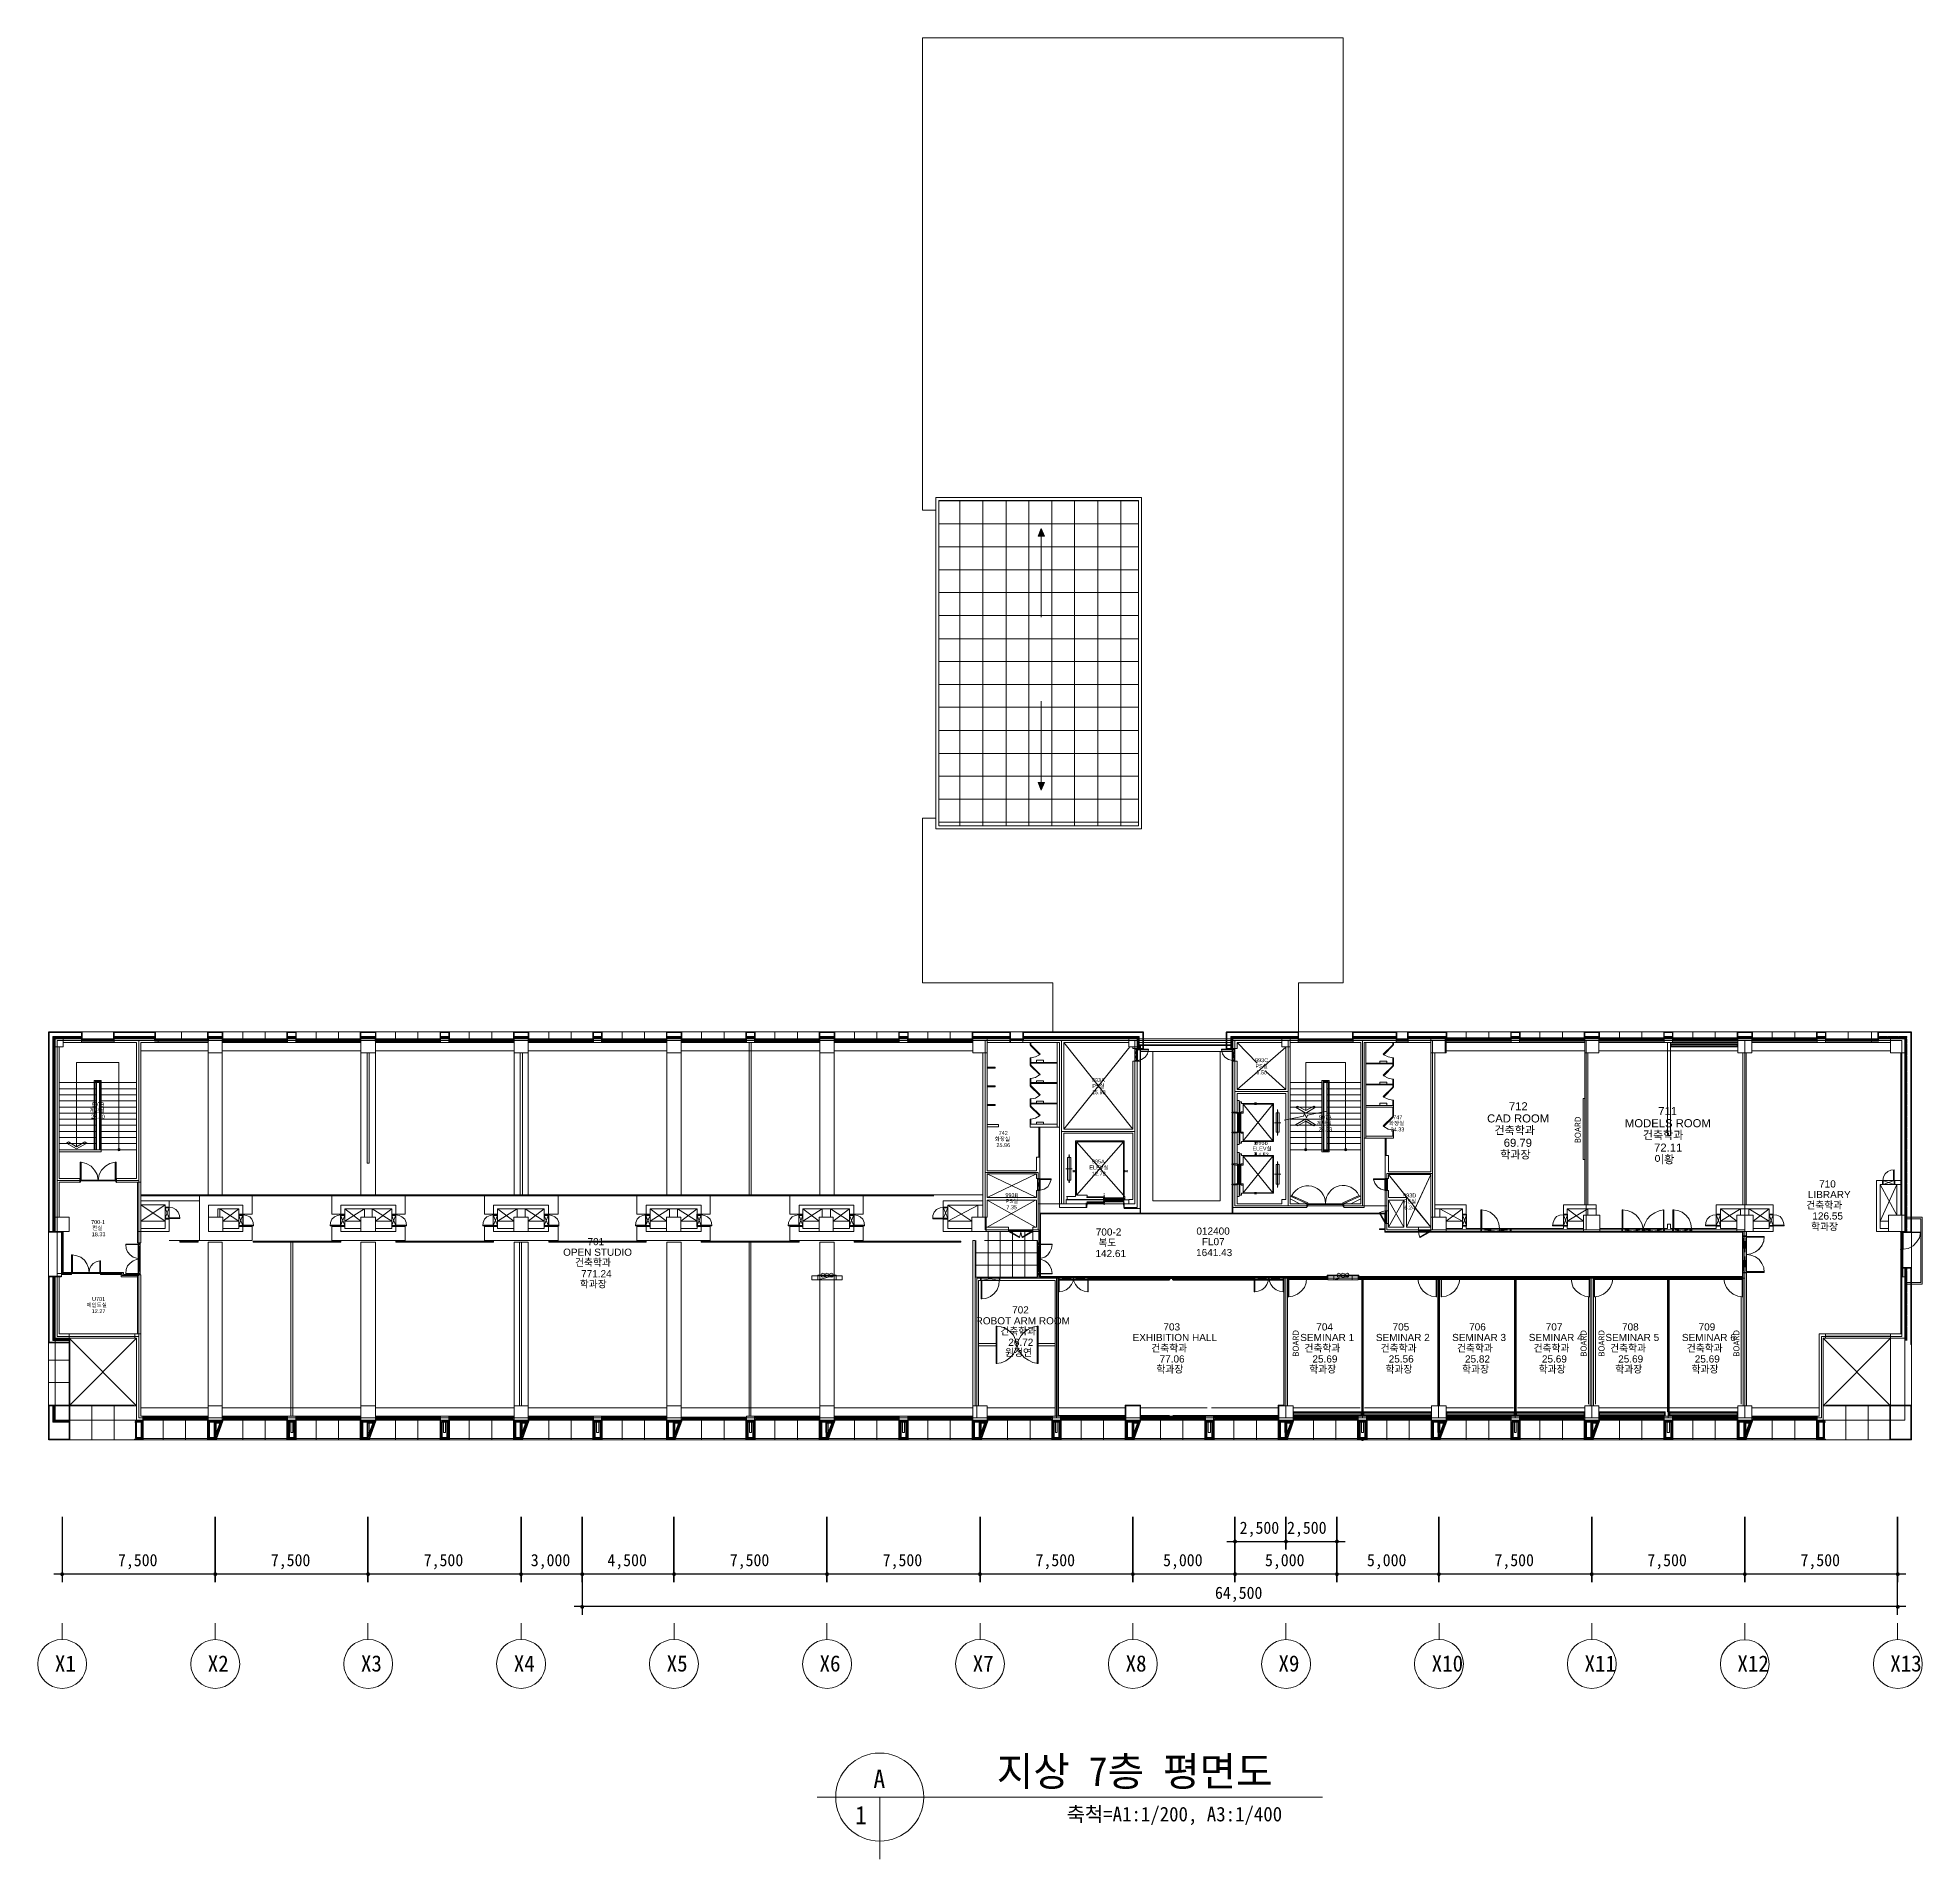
# Model space of a CAD drawing. Header units: millimetres. Extents: x -4033 to 126988, y -1911 to 106718.
# Drawn here: x 17980 to 110398, y -1161 to 88151 of the extents above; entities that cross this region are included whole.
import ezdxf

# ---------------------------------------------------------------- set-up
doc = ezdxf.new("R2010")
doc.units = ezdxf.units.MM
for name, color, linetype in [('PDF_문자', 7, 'Continuous'), ('PDF_솔리드 채우기', 7, 'Continuous'), ('PDF_형상', 7, 'Continuous')]:
    doc.layers.add(name, color=color, linetype=linetype)
doc.styles.add('PDF 돋움체', font='DotumChe.ttf')
doc.styles.add('PDF 맑은 고딕', font='malgun.ttf')
doc.styles.add('PDF 맑은고딕Semilight', font='arial.ttf')

msp = doc.modelspace()

# ---------------------------------------------------------------- texts
at = {"layer": 'PDF_문자', "attachment_point": 4}
for s, insert, char_height, style in [('993C', (77678, 38017), 192.4, 'PDF 맑은고딕Semilight'), ('993A', (69679, 37042), 192.4, 'PDF 맑은고딕Semilight'), ('PS실', (77694, 37718), 192.4, 'PDF 맑은고딕Semilight'), ('6.50', (77741, 37420), 192.4, 'PDF 맑은고딕Semilight'), ('15.98', (69679, 36445), 192.4, 'PDF 맑은고딕Semilight'), ('PS실', (69694, 36744), 192.4, 'PDF 맑은고딕Semilight'), ('계단실', (20520, 35550), 192.4, 'PDF 맑은고딕Semilight'), ('27.40', (20598, 35251), 192.4, 'PDF 맑은고딕Semilight'), ('997B', (20630, 35848), 191.2, 'PDF 맑은고딕Semilight'), ('997A', (80805, 35220), 192.4, 'PDF 맑은고딕Semilight'), ('747', (84451, 35220), 192.4, 'PDF 맑은고딕Semilight'), ('CAD ROOM', (89056, 35161), 396, 'PDF 맑은고딕Semilight'), ('712', (90125, 35759), 396, 'PDF 맑은고딕Semilight'), ('MODELS ROOM', (95814, 34926), 396.03, 'PDF 맑은고딕Semilight'), ('711', (97448, 35523), 396, 'PDF 맑은고딕Semilight'), ('화장실', (64917, 34151), 192.4, 'PDF 맑은고딕Semilight'), ('742', (65105, 34450), 192.4, 'PDF 맑은고딕Semilight'), ('계단실', (80695, 34921), 192.4, 'PDF 맑은고딕Semilight'), ('29.53', (80789, 34622), 192.4, 'PDF 맑은고딕Semilight'), ('화장실', (84247, 34921), 192.4, 'PDF 맑은고딕Semilight'), ('24.33', (84325, 34622), 192.4, 'PDF 맑은고딕Semilight'), ('건축학과', (89417, 34564), 396, 'PDF 맑은고딕Semilight'), ('건축학과', (96694, 34329), 396, 'PDF 맑은고딕Semilight'), ('25.96', (64995, 33852), 192.4, 'PDF 맑은고딕Semilight'), ('ELEV실', (77552, 33679), 192.4, 'PDF 맑은고딕Semilight'), ('14.53', (77678, 33381), 192.4, 'PDF 맑은고딕Semilight'), ('995B', (77694, 33978), 192.4, 'PDF 맑은고딕Semilight'), ('학과장', (89700, 33370), 396, 'PDF 맑은고딕Semilight'), ('69.79', (89873, 33967), 396, 'PDF 맑은고딕Semilight'), ('72.11', (97244, 33731), 396, 'PDF 맑은고딕Semilight'), ('이황', (97244, 33134), 396, 'PDF 맑은고딕Semilight'), ('ELEV실', (69553, 32752), 192.4, 'PDF 맑은고딕Semilight'), ('995A', (69679, 33051), 192.4, 'PDF 맑은고딕Semilight'), ('12.78', (69679, 32454), 192.4, 'PDF 맑은고딕Semilight'), ('993B', (65435, 31401), 192.4, 'PDF 맑은고딕Semilight'), ('993D', (84939, 31385), 192.4, 'PDF 맑은고딕Semilight'), ('LIBRARY', (104787, 31430), 350.8, 'PDF 맑은고딕Semilight'), ('710', (105338, 31949), 350.8, 'PDF 맑은고딕Semilight'), ('PS실', (65451, 31102), 192.4, 'PDF 맑은고딕Semilight'), ('7.35', (65482, 30804), 192.4, 'PDF 맑은고딕Semilight'), ('PS실', (84970, 31086), 192.4, 'PDF 맑은고딕Semilight'), ('6.24', (85001, 30788), 192.4, 'PDF 맑은고딕Semilight'), ('건축학과', (104709, 30896), 350.8, 'PDF 맑은고딕Semilight'), ('126.55', (105007, 30378), 350.8, 'PDF 맑은고딕Semilight'), ('700-1', (20598, 30081), 192.4, 'PDF 맑은고딕Semilight'), ('18.33', (20630, 29483), 192.4, 'PDF 맑은고딕Semilight'), ('전실', (20661, 29782), 192.4, 'PDF 맑은고딕Semilight'), ('700-2', (69867, 29592), 350.8, 'PDF 맑은고딕Semilight'), ('012400', (74802, 29639), 350.8, 'PDF 맑은고딕Semilight'), ('학과장', (104944, 29843), 350.8, 'PDF 맑은고딕Semilight'), ('OPEN STUDIO', (43747, 28602), 350.77, 'PDF 맑은고딕Semilight'), ('701', (44942, 29120), 350.8, 'PDF 맑은고딕Semilight'), ('142.61', (69851, 28539), 350.8, 'PDF 맑은고딕Semilight'), ('복도', (69993, 29057), 350.8, 'PDF 맑은고딕Semilight'), ('1641.43', (74786, 28586), 350.8, 'PDF 맑은고딕Semilight'), ('FL07', (75069, 29120), 350.8, 'PDF 맑은고딕Semilight'), ('건축학과', (44329, 28083), 350.8, 'PDF 맑은고딕Semilight'), ('771.24', (44628, 27549), 350.8, 'PDF 맑은고딕Semilight'), ('학과장', (44565, 27030), 350.8, 'PDF 맑은고딕Semilight'), ('페인트실', (20379, 26010), 192.4, 'PDF 맑은고딕Semilight'), ('U701', (20646, 26309), 192.4, 'PDF 맑은고딕Semilight'), ('702', (65765, 25773), 350.8, 'PDF 맑은고딕Semilight'), ('12.27', (20630, 25712), 192.4, 'PDF 맑은고딕Semilight'), ('ROBOT ARM ROOM', (63974, 25239), 350.77, 'PDF 맑은고딕Semilight'), ('건축학과', (65184, 24720), 350.8, 'PDF 맑은고딕Semilight'), ('703', (73183, 24940), 350.8, 'PDF 맑은고딕Semilight'), ('704', (80680, 24940), 350.8, 'PDF 맑은고딕Semilight'), ('705', (84420, 24940), 350.8, 'PDF 맑은고딕Semilight'), ('706', (88176, 24940), 350.8, 'PDF 맑은고딕Semilight'), ('707', (91932, 24940), 350.8, 'PDF 맑은고딕Semilight'), ('708', (95672, 24940), 350.8, 'PDF 맑은고딕Semilight'), ('709', (99428, 24940), 350.8, 'PDF 맑은고딕Semilight'), ('26.72', (65577, 24185), 350.8, 'PDF 맑은고딕Semilight'), ('EXHIBITION HALL', (71674, 24421), 350.77, 'PDF 맑은고딕Semilight'), ('건축학과', (72586, 23887), 350.8, 'PDF 맑은고딕Semilight'), ('SEMINAR 1', (79894, 24421), 350.8, 'PDF 맑은고딕Semilight'), ('건축학과', (80098, 23887), 350.8, 'PDF 맑은고딕Semilight'), ('SEMINAR 2', (83603, 24421), 350.8, 'PDF 맑은고딕Semilight'), ('건축학과', (83838, 23887), 350.8, 'PDF 맑은고딕Semilight'), ('SEMINAR 3', (87343, 24421), 350.8, 'PDF 맑은고딕Semilight'), ('건축학과', (87579, 23887), 350.8, 'PDF 맑은고딕Semilight'), ('SEMINAR 4', (91099, 24421), 350.8, 'PDF 맑은고딕Semilight'), ('건축학과', (91335, 23887), 350.8, 'PDF 맑은고딕Semilight'), ('SEMINAR 5', (94855, 24421), 350.8, 'PDF 맑은고딕Semilight'), ('건축학과', (95091, 23887), 350.8, 'PDF 맑은고딕Semilight'), ('SEMINAR 6', (98611, 24421), 350.8, 'PDF 맑은고딕Semilight'), ('건축학과', (98847, 23887), 350.8, 'PDF 맑은고딕Semilight'), ('원정연', (65419, 23667), 350.8, 'PDF 맑은고딕Semilight'), ('77.06', (72995, 23368), 350.8, 'PDF 맑은고딕Semilight'), ('25.69', (80491, 23368), 350.8, 'PDF 맑은고딕Semilight'), ('25.56', (84231, 23368), 350.8, 'PDF 맑은고딕Semilight'), ('25.82', (87972, 23368), 350.8, 'PDF 맑은고딕Semilight'), ('25.69', (91744, 23368), 350.8, 'PDF 맑은고딕Semilight'), ('25.69', (95484, 23368), 350.8, 'PDF 맑은고딕Semilight'), ('25.69', (99240, 23368), 350.8, 'PDF 맑은고딕Semilight'), ('학과장', (72837, 22850), 350.8, 'PDF 맑은고딕Semilight'), ('학과장', (80334, 22850), 350.8, 'PDF 맑은고딕Semilight'), ('학과장', (84074, 22850), 350.8, 'PDF 맑은고딕Semilight'), ('학과장', (87830, 22850), 350.8, 'PDF 맑은고딕Semilight'), ('학과장', (91586, 22850), 350.8, 'PDF 맑은고딕Semilight'), ('학과장', (95342, 22850), 350.8, 'PDF 맑은고딕Semilight'), ('학과장', (99083, 22850), 350.8, 'PDF 맑은고딕Semilight'), ('2,500 2,500', (76923, 15018), 599.34, 'PDF 돋움체'), ('7,500', (21918, 13431), 599.3, 'PDF 돋움체'), ('7,500', (29415, 13431), 599.3, 'PDF 돋움체'), ('7,500', (36911, 13431), 599.3, 'PDF 돋움체'), ('3,000', (42161, 13431), 599.3, 'PDF 돋움체'), ('4,500', (45917, 13431), 599.3, 'PDF 돋움체'), ('7,500', (51920, 13431), 599.3, 'PDF 돋움체'), ('7,500', (59416, 13431), 599.3, 'PDF 돋움체'), ('7,500', (66913, 13431), 599.3, 'PDF 돋움체'), ('5,000', (73168, 13431), 599.3, 'PDF 돋움체'), ('5,000', (78165, 13431), 599.3, 'PDF 돋움체'), ('5,000', (83163, 13431), 599.3, 'PDF 돋움체'), ('7,500', (89417, 13431), 599.3, 'PDF 돋움체'), ('7,500', (96914, 13431), 599.3, 'PDF 돋움체'), ('7,500', (104426, 13431), 599.3, 'PDF 돋움체'), ('64,500', (75713, 11829), 599.3, 'PDF 돋움체'), ('X1', (18823, 8436), 795.3, 'PDF 돋움체'), ('X2', (26319, 8436), 795.3, 'PDF 돋움체'), ('X3', (33831, 8436), 795.3, 'PDF 돋움체'), ('X4', (41327, 8436), 795.3, 'PDF 돋움체'), ('X5', (48823, 8436), 795.3, 'PDF 돋움체'), ('X6', (56320, 8436), 795.3, 'PDF 돋움체'), ('X7', (63832, 8436), 795.3, 'PDF 돋움체'), ('X8', (71329, 8436), 795.3, 'PDF 돋움체'), ('X9', (78825, 8436), 795.3, 'PDF 돋움체'), ('X10', (86338, 8436), 795.3, 'PDF 돋움체'), ('X11', (93834, 8436), 795.3, 'PDF 돋움체'), ('X12', (101330, 8436), 795.3, 'PDF 돋움체'), ('X13', (108827, 8436), 795.3, 'PDF 돋움체'), ('지상 7층 평면도', (65010, 3071), 1429.2, 'PDF 돋움체'), ('A', (58961, 2781), 899, 'PDF 돋움체'), ('1', (58065, 1005), 899, 'PDF 돋움체'), ('축척=A1:1/200, A3:1/400', (68437, 963), 714.6, 'PDF 돋움체')]:
    msp.add_mtext(s, dxfattribs=dict(at, insert=insert, char_height=char_height, style=style))
at = {"layer": 'PDF_문자', "char_height": 293.7, "attachment_point": 4, "rotation": 90, "style": 'PDF 맑은 고딕'}
for insert in [(93505, 33947), (79675, 23481), (93788, 23481), (94668, 23481), (101285, 23481)]:
    msp.add_mtext('BOARD', dxfattribs=dict(at, insert=insert))

# ---------------------------------------------------------------- linework, layer by layer
at = {"layer": 'PDF_솔리드 채우기', "transparency": 33554559}
for points in [[(67195, 64090), (67038, 63713), (67353, 63713)], [(67038, 63713), (67353, 63713), (67353, 63713)], [(67038, 51628), (67353, 51628), (67353, 51628)], [(67038, 51628), (67353, 51628), (67195, 51250)], [(76625, 14491), (76593, 14413), (76688, 14413)], [(76593, 14413), (76625, 14350), (76688, 14413)], [(76688, 14523), (76625, 14491), (76688, 14413)], [(76625, 14350), (76688, 14319), (76688, 14413)], [(76766, 14491), (76688, 14523), (76688, 14413)], [(76798, 14413), (76766, 14491), (76688, 14413)], [(76688, 14319), (76766, 14350), (76688, 14413)], [(76766, 14350), (76798, 14413), (76688, 14413)], [(79124, 14491), (79092, 14413), (79186, 14413)], [(79124, 14491), (79092, 14413), (79186, 14413)], [(79092, 14413), (79124, 14350), (79186, 14413)], [(79092, 14413), (79124, 14350), (79186, 14413)], [(79186, 14523), (79124, 14491), (79186, 14413)], [(79186, 14523), (79124, 14491), (79186, 14413)], [(79124, 14350), (79186, 14319), (79186, 14413)], [(79124, 14350), (79186, 14319), (79186, 14413)], [(79265, 14491), (79186, 14523), (79186, 14413)], [(79265, 14491), (79186, 14523), (79186, 14413)], [(79297, 14413), (79265, 14491), (79186, 14413)], [(79297, 14413), (79265, 14491), (79186, 14413)], [(79186, 14319), (79265, 14350), (79186, 14413)], [(79265, 14350), (79297, 14413), (79186, 14413)], [(79186, 14319), (79265, 14350), (79186, 14413)], [(79265, 14350), (79297, 14413), (79186, 14413)], [(81622, 14491), (81591, 14413), (81685, 14413)], [(81591, 14413), (81622, 14350), (81685, 14413)], [(81685, 14523), (81622, 14491), (81685, 14413)], [(81622, 14350), (81685, 14319), (81685, 14413)], [(81764, 14491), (81685, 14523), (81685, 14413)], [(81795, 14413), (81764, 14491), (81685, 14413)], [(81685, 14319), (81764, 14350), (81685, 14413)], [(81764, 14350), (81795, 14413), (81685, 14413)], [(19105, 12888), (19090, 12826), (19184, 12826)], [(19090, 12826), (19105, 12747), (19184, 12826)], [(19184, 12920), (19105, 12888), (19184, 12826)], [(19105, 12747), (19184, 12716), (19184, 12826)], [(19247, 12888), (19184, 12920), (19184, 12826)], [(19278, 12826), (19247, 12888), (19184, 12826)], [(19184, 12716), (19247, 12747), (19184, 12826)], [(19247, 12747), (19278, 12826), (19184, 12826)], [(26618, 12888), (26586, 12826), (26680, 12826)], [(26618, 12888), (26586, 12826), (26680, 12826)], [(26586, 12826), (26618, 12747), (26680, 12826)], [(26586, 12826), (26618, 12747), (26680, 12826)], [(26680, 12920), (26618, 12888), (26680, 12826)], [(26680, 12920), (26618, 12888), (26680, 12826)], [(26618, 12747), (26680, 12716), (26680, 12826)], [(26618, 12747), (26680, 12716), (26680, 12826)], [(26759, 12888), (26680, 12920), (26680, 12826)], [(26759, 12888), (26680, 12920), (26680, 12826)], [(26790, 12826), (26759, 12888), (26680, 12826)], [(26790, 12826), (26759, 12888), (26680, 12826)], [(26680, 12716), (26759, 12747), (26680, 12826)], [(26759, 12747), (26790, 12826), (26680, 12826)], [(26680, 12716), (26759, 12747), (26680, 12826)], [(26759, 12747), (26790, 12826), (26680, 12826)], [(34114, 12888), (34083, 12826), (34177, 12826)], [(34114, 12888), (34083, 12826), (34177, 12826)], [(34083, 12826), (34114, 12747), (34177, 12826)], [(34083, 12826), (34114, 12747), (34177, 12826)], [(34177, 12920), (34114, 12888), (34177, 12826)], [(34177, 12920), (34114, 12888), (34177, 12826)], [(34114, 12747), (34177, 12716), (34177, 12826)], [(34114, 12747), (34177, 12716), (34177, 12826)], [(34255, 12888), (34177, 12920), (34177, 12826)], [(34255, 12888), (34177, 12920), (34177, 12826)], [(34287, 12826), (34255, 12888), (34177, 12826)], [(34287, 12826), (34255, 12888), (34177, 12826)], [(34177, 12716), (34255, 12747), (34177, 12826)], [(34255, 12747), (34287, 12826), (34177, 12826)], [(34177, 12716), (34255, 12747), (34177, 12826)], [(34255, 12747), (34287, 12826), (34177, 12826)], [(41610, 12888), (41579, 12826), (41689, 12826)], [(41610, 12888), (41579, 12826), (41689, 12826)], [(41579, 12826), (41610, 12747), (41689, 12826)], [(41579, 12826), (41610, 12747), (41689, 12826)], [(41689, 12920), (41610, 12888), (41689, 12826)], [(41689, 12920), (41610, 12888), (41689, 12826)], [(41610, 12747), (41689, 12716), (41689, 12826)], [(41610, 12747), (41689, 12716), (41689, 12826)], [(41752, 12888), (41689, 12920), (41689, 12826)], [(41752, 12888), (41689, 12920), (41689, 12826)], [(41783, 12826), (41752, 12888), (41689, 12826)], [(41783, 12826), (41752, 12888), (41689, 12826)], [(41689, 12716), (41752, 12747), (41689, 12826)], [(41752, 12747), (41783, 12826), (41689, 12826)], [(41689, 12716), (41752, 12747), (41689, 12826)], [(41752, 12747), (41783, 12826), (41689, 12826)], [(44612, 12888), (44581, 12826), (44691, 12826)], [(44612, 12888), (44581, 12826), (44691, 12826)], [(44581, 12826), (44612, 12747), (44691, 12826)], [(44581, 12826), (44612, 12747), (44691, 12826)], [(44691, 12920), (44612, 12888), (44691, 12826)], [(44691, 12920), (44612, 12888), (44691, 12826)], [(44612, 12747), (44691, 12716), (44691, 12826)], [(44612, 12747), (44691, 12716), (44691, 12826)], [(44753, 12888), (44691, 12920), (44691, 12826)], [(44753, 12888), (44691, 12920), (44691, 12826)], [(44785, 12826), (44753, 12888), (44691, 12826)], [(44785, 12826), (44753, 12888), (44691, 12826)], [(44691, 12716), (44753, 12747), (44691, 12826)], [(44753, 12747), (44785, 12826), (44691, 12826)], [(44691, 12716), (44753, 12747), (44691, 12826)], [(44753, 12747), (44785, 12826), (44691, 12826)], [(49122, 12888), (49091, 12826), (49185, 12826)], [(49122, 12888), (49091, 12826), (49185, 12826)], [(49091, 12826), (49122, 12747), (49185, 12826)], [(49091, 12826), (49122, 12747), (49185, 12826)], [(49185, 12920), (49122, 12888), (49185, 12826)], [(49185, 12920), (49122, 12888), (49185, 12826)], [(49122, 12747), (49185, 12716), (49185, 12826)], [(49122, 12747), (49185, 12716), (49185, 12826)], [(49264, 12888), (49185, 12920), (49185, 12826)], [(49264, 12888), (49185, 12920), (49185, 12826)], [(49280, 12826), (49264, 12888), (49185, 12826)], [(49280, 12826), (49264, 12888), (49185, 12826)], [(49185, 12716), (49264, 12747), (49185, 12826)], [(49264, 12747), (49280, 12826), (49185, 12826)], [(49185, 12716), (49264, 12747), (49185, 12826)], [(49264, 12747), (49280, 12826), (49185, 12826)], [(56619, 12888), (56587, 12826), (56682, 12826)], [(56619, 12888), (56587, 12826), (56682, 12826)], [(56587, 12826), (56619, 12747), (56682, 12826)], [(56587, 12826), (56619, 12747), (56682, 12826)], [(56682, 12920), (56619, 12888), (56682, 12826)], [(56682, 12920), (56619, 12888), (56682, 12826)], [(56619, 12747), (56682, 12716), (56682, 12826)], [(56619, 12747), (56682, 12716), (56682, 12826)], [(56760, 12888), (56682, 12920), (56682, 12826)], [(56760, 12888), (56682, 12920), (56682, 12826)], [(56792, 12826), (56760, 12888), (56682, 12826)], [(56792, 12826), (56760, 12888), (56682, 12826)], [(56682, 12716), (56760, 12747), (56682, 12826)], [(56760, 12747), (56792, 12826), (56682, 12826)], [(56682, 12716), (56760, 12747), (56682, 12826)], [(56760, 12747), (56792, 12826), (56682, 12826)], [(64115, 12888), (64084, 12826), (64194, 12826)], [(64115, 12888), (64084, 12826), (64194, 12826)], [(64084, 12826), (64115, 12747), (64194, 12826)], [(64084, 12826), (64115, 12747), (64194, 12826)], [(64194, 12920), (64115, 12888), (64194, 12826)], [(64194, 12920), (64115, 12888), (64194, 12826)], [(64115, 12747), (64194, 12716), (64194, 12826)], [(64115, 12747), (64194, 12716), (64194, 12826)], [(64257, 12888), (64194, 12920), (64194, 12826)], [(64257, 12888), (64194, 12920), (64194, 12826)], [(64288, 12826), (64257, 12888), (64194, 12826)], [(64288, 12826), (64257, 12888), (64194, 12826)], [(64194, 12716), (64257, 12747), (64194, 12826)], [(64257, 12747), (64288, 12826), (64194, 12826)], [(64194, 12716), (64257, 12747), (64194, 12826)], [(64257, 12747), (64288, 12826), (64194, 12826)], [(71612, 12888), (71596, 12826), (71690, 12826)], [(71612, 12888), (71596, 12826), (71690, 12826)], [(71596, 12826), (71612, 12747), (71690, 12826)], [(71596, 12826), (71612, 12747), (71690, 12826)], [(71690, 12920), (71612, 12888), (71690, 12826)], [(71690, 12920), (71612, 12888), (71690, 12826)], [(71612, 12747), (71690, 12716), (71690, 12826)], [(71612, 12747), (71690, 12716), (71690, 12826)], [(71753, 12888), (71690, 12920), (71690, 12826)], [(71753, 12888), (71690, 12920), (71690, 12826)], [(71784, 12826), (71753, 12888), (71690, 12826)], [(71784, 12826), (71753, 12888), (71690, 12826)], [(71690, 12716), (71753, 12747), (71690, 12826)], [(71753, 12747), (71784, 12826), (71690, 12826)], [(71690, 12716), (71753, 12747), (71690, 12826)], [(71753, 12747), (71784, 12826), (71690, 12826)], [(76625, 12888), (76593, 12826), (76688, 12826)], [(76625, 12888), (76593, 12826), (76688, 12826)], [(76593, 12826), (76625, 12747), (76688, 12826)], [(76593, 12826), (76625, 12747), (76688, 12826)], [(76688, 12920), (76625, 12888), (76688, 12826)], [(76688, 12920), (76625, 12888), (76688, 12826)], [(76625, 12747), (76688, 12716), (76688, 12826)], [(76625, 12747), (76688, 12716), (76688, 12826)], [(76766, 12888), (76688, 12920), (76688, 12826)], [(76766, 12888), (76688, 12920), (76688, 12826)], [(76798, 12826), (76766, 12888), (76688, 12826)], [(76798, 12826), (76766, 12888), (76688, 12826)], [(76688, 12716), (76766, 12747), (76688, 12826)], [(76766, 12747), (76798, 12826), (76688, 12826)], [(76688, 12716), (76766, 12747), (76688, 12826)], [(76766, 12747), (76798, 12826), (76688, 12826)], [(81622, 12888), (81591, 12826), (81685, 12826)], [(81622, 12888), (81591, 12826), (81685, 12826)], [(81591, 12826), (81622, 12747), (81685, 12826)], [(81591, 12826), (81622, 12747), (81685, 12826)], [(81685, 12920), (81622, 12888), (81685, 12826)], [(81685, 12920), (81622, 12888), (81685, 12826)], [(81622, 12747), (81685, 12716), (81685, 12826)], [(81622, 12747), (81685, 12716), (81685, 12826)], [(81764, 12888), (81685, 12920), (81685, 12826)], [(81764, 12888), (81685, 12920), (81685, 12826)], [(81795, 12826), (81764, 12888), (81685, 12826)], [(81795, 12826), (81764, 12888), (81685, 12826)], [(81685, 12716), (81764, 12747), (81685, 12826)], [(81764, 12747), (81795, 12826), (81685, 12826)], [(81685, 12716), (81764, 12747), (81685, 12826)], [(81764, 12747), (81795, 12826), (81685, 12826)], [(86620, 12888), (86589, 12826), (86699, 12826)], [(86620, 12888), (86589, 12826), (86699, 12826)], [(86589, 12826), (86620, 12747), (86699, 12826)], [(86589, 12826), (86620, 12747), (86699, 12826)], [(86699, 12920), (86620, 12888), (86699, 12826)], [(86699, 12920), (86620, 12888), (86699, 12826)], [(86620, 12747), (86699, 12716), (86699, 12826)], [(86620, 12747), (86699, 12716), (86699, 12826)], [(86761, 12888), (86699, 12920), (86699, 12826)], [(86761, 12888), (86699, 12920), (86699, 12826)], [(86793, 12826), (86761, 12888), (86699, 12826)], [(86793, 12826), (86761, 12888), (86699, 12826)], [(86699, 12716), (86761, 12747), (86699, 12826)], [(86761, 12747), (86793, 12826), (86699, 12826)], [(86699, 12716), (86761, 12747), (86699, 12826)], [(86761, 12747), (86793, 12826), (86699, 12826)], [(94116, 12888), (94085, 12826), (94195, 12826)], [(94116, 12888), (94085, 12826), (94195, 12826)], [(94085, 12826), (94116, 12747), (94195, 12826)], [(94085, 12826), (94116, 12747), (94195, 12826)], [(94195, 12920), (94116, 12888), (94195, 12826)], [(94195, 12920), (94116, 12888), (94195, 12826)], [(94116, 12747), (94195, 12716), (94195, 12826)], [(94116, 12747), (94195, 12716), (94195, 12826)], [(94258, 12888), (94195, 12920), (94195, 12826)], [(94258, 12888), (94195, 12920), (94195, 12826)], [(94289, 12826), (94258, 12888), (94195, 12826)], [(94289, 12826), (94258, 12888), (94195, 12826)], [(94195, 12716), (94258, 12747), (94195, 12826)], [(94258, 12747), (94289, 12826), (94195, 12826)], [(94195, 12716), (94258, 12747), (94195, 12826)], [(94258, 12747), (94289, 12826), (94195, 12826)], [(101628, 12888), (101597, 12826), (101691, 12826)], [(101628, 12888), (101597, 12826), (101691, 12826)], [(101597, 12826), (101628, 12747), (101691, 12826)], [(101597, 12826), (101628, 12747), (101691, 12826)], [(101691, 12920), (101628, 12888), (101691, 12826)], [(101691, 12920), (101628, 12888), (101691, 12826)], [(101628, 12747), (101691, 12716), (101691, 12826)], [(101628, 12747), (101691, 12716), (101691, 12826)], [(101770, 12888), (101691, 12920), (101691, 12826)], [(101770, 12888), (101691, 12920), (101691, 12826)], [(101786, 12826), (101770, 12888), (101691, 12826)], [(101786, 12826), (101770, 12888), (101691, 12826)], [(101691, 12716), (101770, 12747), (101691, 12826)], [(101770, 12747), (101786, 12826), (101691, 12826)], [(101691, 12716), (101770, 12747), (101691, 12826)], [(101770, 12747), (101786, 12826), (101691, 12826)], [(109125, 12888), (109093, 12826), (109188, 12826)], [(109093, 12826), (109125, 12747), (109188, 12826)], [(109188, 12920), (109125, 12888), (109188, 12826)], [(109125, 12747), (109188, 12716), (109188, 12826)], [(109266, 12888), (109188, 12920), (109188, 12826)], [(109298, 12826), (109266, 12888), (109188, 12826)], [(109188, 12716), (109266, 12747), (109188, 12826)], [(109266, 12747), (109298, 12826), (109188, 12826)], [(44612, 11285), (44581, 11223), (44691, 11223)], [(44581, 11223), (44612, 11144), (44691, 11223)], [(44691, 11317), (44612, 11285), (44691, 11223)], [(44612, 11144), (44691, 11113), (44691, 11223)], [(44753, 11285), (44691, 11317), (44691, 11223)], [(44785, 11223), (44753, 11285), (44691, 11223)], [(44691, 11113), (44753, 11144), (44691, 11223)], [(44753, 11144), (44785, 11223), (44691, 11223)], [(109125, 11285), (109093, 11223), (109188, 11223)], [(109093, 11223), (109125, 11144), (109188, 11223)], [(109188, 11317), (109125, 11285), (109188, 11223)], [(109125, 11144), (109188, 11113), (109188, 11223)], [(109266, 11285), (109188, 11317), (109188, 11223)], [(109298, 11223), (109266, 11285), (109188, 11223)], [(109188, 11113), (109266, 11144), (109188, 11223)], [(109266, 11144), (109298, 11223), (109188, 11223)]]:
    msp.add_solid(points, dxfattribs=at)
at = {"layer": 'PDF_형상', "lineweight": 5}
for points in [[(67761, 39401), (67761, 41805), (61365, 41805), (61365, 49883), (62025, 49883), (62025, 64986), (61365, 64986), (61365, 88151), (82000, 88151), (82000, 41805), (79815, 41805), (79815, 39401), (108811, 39401)], [(62166, 65442), (71957, 65442)], [(63204, 49506), (63204, 65457)], [(64335, 49506), (64335, 65457)], [(65467, 49506), (65467, 65457)], [(66583, 49506), (66583, 65457)], [(67714, 49506), (67714, 65457)], [(68830, 49506), (68830, 65457)], [(69961, 49506), (69961, 65457)], [(71093, 49506), (71093, 65457)], [(62166, 64310), (71957, 64310)], [(62166, 63194), (71957, 63194)], [(67195, 59737), (67195, 63713)], [(62166, 62063), (71957, 62063)], [(62166, 60947), (71957, 60947)], [(62166, 59815), (71957, 59815)], [(62166, 58684), (71957, 58684)], [(62166, 57568), (71957, 57568)], [(62166, 56437), (71957, 56437)], [(67195, 55619), (67195, 51628)], [(62166, 55321), (71957, 55321)], [(62166, 54189), (71957, 54189)], [(62166, 53058), (71957, 53058)], [(62166, 51942), (71957, 51942)], [(62166, 50810), (71957, 50810)], [(62166, 49695), (71957, 49695)], [(20127, 39181), (18728, 39181), (18728, 29626)], [(18838, 29626), (18823, 29641), (18807, 29641), (18760, 29626), (18744, 29626), (18728, 29641), (18728, 29657), (18744, 29673), (18760, 29673), (18744, 29673), (18728, 29688), (18728, 29704), (18744, 29720), (18760, 29720), (18807, 29704), (18823, 29704), (18838, 29720), (18823, 29736), (18807, 29736), (18760, 29736), (18744, 29736), (18728, 29736), (18728, 29751), (18744, 29767), (18760, 29767), (18807, 29751), (18823, 29751), (18838, 29767), (18823, 29783), (18807, 29798), (18760, 29783), (18744, 29783), (18728, 29798), (18728, 29814), (18744, 29814), (18760, 29814), (18807, 29798), (18823, 29814), (18838, 29830), (18823, 29846), (18807, 29846), (18760, 29830), (18744, 29830), (18728, 29846), (18728, 29861), (18744, 29861), (18760, 29861), (18807, 29861), (18823, 29861), (18838, 29877), (18823, 29893), (18807, 29893), (18760, 29877), (18744, 29877), (18728, 29893), (18728, 29908), (18744, 29924), (18760, 29924), (18744, 29924), (18728, 29940), (18728, 29956), (18744, 29971), (18760, 29971), (18807, 29956), (18823, 29956), (18838, 29971), (18823, 29987), (18807, 29987), (18760, 29987), (18744, 29987), (18728, 29987), (18728, 30003), (18744, 30019), (18760, 30019), (18807, 30003), (18823, 30003), (18838, 30019), (18823, 30034), (18807, 30050), (18760, 30034), (18744, 30034), (18728, 30034), (18728, 30050), (18744, 30066), (18760, 30066), (18807, 30050), (18823, 30050), (18838, 30081), (18823, 30097), (18807, 30097), (18760, 30081), (18744, 30081), (18728, 30097), (18728, 30113), (18744, 30113), (18760, 30113), (18807, 30113), (18823, 30113), (18838, 30129), (18823, 30144), (18807, 30144), (18760, 30129), (18744, 30129), (18728, 30144), (18728, 30160), (18744, 30160), (18760, 30160), (18807, 30160), (18823, 30160), (18838, 30176), (18823, 30191), (18807, 30191), (18760, 30176), (18744, 30176), (18728, 30191), (18728, 30207), (18744, 30223), (18760, 30223), (18744, 30223), (18728, 30239), (18728, 30254), (18744, 30270), (18760, 30270), (18807, 30254), (18823, 30254), (18838, 30270), (18823, 30286), (18807, 30286), (18760, 30286), (18744, 30286), (18728, 30286), (18728, 30301), (18744, 30317), (18760, 30317), (18807, 30301), (18823, 30301), (18838, 30317), (18823, 30333), (18807, 30349), (18760, 30333), (18744, 30333), (18728, 30349), (18728, 30364), (18744, 30364), (18760, 30364), (18807, 30349), (18823, 30364), (18838, 30380), (18823, 30396), (18807, 30396), (18760, 30380), (18744, 30380), (18728, 30396), (18728, 30411), (18744, 30411), (18760, 30411), (18807, 30411), (18823, 30411), (18838, 30427), (18823, 30443), (18807, 30443), (18760, 30427), (18744, 30427), (18728, 30443), (18728, 30459), (18744, 30474), (18760, 30474), (18744, 30474), (18728, 30490), (18728, 30506), (18744, 30521), (18760, 30521), (18807, 30506), (18823, 30506), (18838, 30521), (18823, 30537), (18807, 30537), (18760, 30537), (18744, 30537), (18728, 30537), (18728, 30553), (18744, 30569), (18760, 30569), (18807, 30553), (18823, 30553), (18838, 30569), (18823, 30584), (18807, 30600), (18760, 30584), (18744, 30584), (18728, 30584), (18728, 30600), (18744, 30616), (18760, 30616), (18807, 30600), (18823, 30600), (18838, 30631), (18823, 30647), (18807, 30647), (18760, 30631), (18744, 30631), (18728, 30647), (18728, 30663), (18744, 30663), (18760, 30663), (18807, 30663), (18823, 30663), (18838, 30679), (18823, 30694), (18807, 30694), (18760, 30679), (18744, 30679), (18728, 30694), (18728, 30710), (18744, 30710), (18760, 30710), (18807, 30710), (18823, 30710), (18838, 30726), (18823, 30741), (18807, 30741), (18760, 30726), (18744, 30726), (18728, 30741), (18728, 30757), (18744, 30773), (18760, 30773), (18744, 30789), (18728, 30789), (18728, 30804), (18744, 30820), (18760, 30820), (18807, 30804), (18823, 30804), (18838, 30820), (18823, 30836), (18807, 30836), (18760, 30836), (18744, 30836), (18728, 30836), (18728, 30851), (18744, 30867), (18760, 30867), (18807, 30851), (18823, 30851), (18838, 30867), (18823, 30883), (18807, 30899), (18760, 30883), (18744, 30883), (18728, 30899), (18728, 30914), (18744, 30914), (18760, 30914), (18807, 30899), (18823, 30914), (18838, 30930), (18823, 30946), (18807, 30946), (18760, 30930), (18744, 30930), (18728, 30946), (18728, 30961), (18744, 30961), (18760, 30961), (18807, 30961), (18823, 30961), (18838, 30977), (18823, 30993), (18807, 30993), (18760, 30977), (18744, 30977), (18728, 30993), (18728, 31009), (18744, 31024), (18760, 31024), (18744, 31024), (18728, 31040), (18728, 31056), (18744, 31071), (18760, 31071), (18807, 31056), (18823, 31056), (18838, 31071), (18823, 31087), (18807, 31087), (18760, 31087), (18744, 31087), (18728, 31087), (18728, 31103), (18744, 31119), (18760, 31119), (18807, 31103), (18823, 31103), (18838, 31119), (18823, 31134), (18807, 31150), (18760, 31134), (18744, 31134), (18728, 31134), (18728, 31150), (18744, 31166), (18760, 31166), (18807, 31150), (18823, 31150), (18838, 31181), (18823, 31197), (18807, 31197), (18760, 31181), (18744, 31181), (18728, 31197), (18728, 31213), (18744, 31213), (18760, 31213), (18807, 31213), (18823, 31213), (18838, 31229), (18823, 31244), (18807, 31244), (18760, 31229), (18744, 31229), (18728, 31244), (18728, 31260), (18744, 31260), (18760, 31276), (18744, 31276), (18728, 31291), (18728, 31307), (18744, 31323), (18760, 31323), (18744, 31339), (18728, 31339), (18728, 31354), (18744, 31370), (18760, 31370), (18807, 31354), (18823, 31354), (18838, 31370), (18823, 31386), (18807, 31386), (18760, 31386), (18744, 31386), (18728, 31386), (18728, 31401), (18744, 31417), (18760, 31417), (18807, 31401), (18823, 31401), (18838, 31417), (18823, 31433), (18807, 31449), (18760, 31433), (18744, 31433), (18728, 31449), (18728, 31464), (18744, 31464), (18760, 31464), (18807, 31449), (18823, 31464), (18838, 31480), (18823, 31496), (18807, 31496), (18760, 31480), (18744, 31480), (18728, 31496), (18728, 31511), (18744, 31511), (18760, 31511), (18807, 31511), (18823, 31511), (18838, 31527), (18823, 31543), (18807, 31543), (18760, 31527), (18744, 31527), (18728, 31543), (18728, 31559), (18744, 31574), (18760, 31574), (18744, 31574), (18728, 31590), (18728, 31606), (18744, 31622), (18760, 31622), (18807, 31606), (18823, 31606), (18838, 31622), (18823, 31637), (18807, 31637), (18760, 31637), (18744, 31637), (18728, 31637), (18728, 31653), (18744, 31669), (18760, 31669), (18807, 31653), (18823, 31653), (18838, 31669), (18823, 31684), (18807, 31700), (18760, 31684), (18744, 31684), (18728, 31684), (18728, 31700), (18744, 31716), (18760, 31716), (18807, 31700), (18823, 31700), (18838, 31732), (18823, 31747), (18807, 31747), (18760, 31732), (18744, 31732), (18728, 31747), (18728, 31763), (18744, 31763), (18760, 31763), (18807, 31763), (18823, 31763), (18838, 31779), (18823, 31794), (18807, 31794), (18760, 31779), (18744, 31779), (18728, 31794), (18728, 31810), (18744, 31810), (18760, 31826), (18744, 31826), (18728, 31842), (18728, 31857), (18744, 31873), (18760, 31873), (18744, 31889), (18728, 31889), (18728, 31904), (18744, 31920), (18760, 31920), (18807, 31904), (18823, 31904), (18838, 31920), (18823, 31936), (18807, 31936), (18760, 31936), (18744, 31936), (18728, 31936), (18728, 31952), (18744, 31967), (18760, 31967), (18807, 31952), (18823, 31952), (18838, 31967), (18823, 31999), (18807, 31999), (18760, 31983), (18744, 31983), (18728, 31999), (18728, 32014), (18744, 32014), (18760, 32014), (18807, 31999), (18823, 32014), (18838, 32030), (18823, 32046), (18807, 32046), (18760, 32030), (18744, 32030), (18728, 32046), (18728, 32062), (18744, 32062), (18760, 32062), (18807, 32062), (18823, 32062), (18838, 32077), (18823, 32093), (18807, 32093), (18760, 32077), (18744, 32077), (18728, 32093), (18728, 32109), (18744, 32124), (18760, 32124), (18744, 32124), (18728, 32140), (18728, 32156), (18744, 32172), (18760, 32172), (18807, 32156), (18823, 32156), (18838, 32172), (18823, 32187), (18807, 32187), (18760, 32187), (18744, 32187), (18728, 32187), (18728, 32203), (18744, 32219), (18760, 32219), (18807, 32203), (18823, 32203), (18838, 32219), (18823, 32234), (18807, 32250), (18760, 32234), (18744, 32234), (18728, 32234), (18728, 32250), (18744, 32266), (18760, 32266), (18807, 32250), (18823, 32250), (18838, 32282), (18823, 32297), (18807, 32297), (18760, 32282), (18744, 32282), (18728, 32297), (18728, 32313), (18744, 32313), (18760, 32313), (18807, 32313), (18823, 32313), (18838, 32329), (18823, 32344), (18807, 32344), (18760, 32329), (18744, 32329), (18728, 32344), (18728, 32360), (18744, 32360), (18760, 32376), (18744, 32376), (18728, 32392), (18728, 32407), (18744, 32423), (18760, 32423), (18744, 32439), (18728, 32439), (18728, 32454), (18744, 32470), (18760, 32470), (18807, 32454), (18823, 32454), (18838, 32470), (18823, 32486), (18807, 32486), (18760, 32486), (18744, 32486), (18728, 32486), (18728, 32502), (18744, 32517), (18760, 32517), (18807, 32502), (18823, 32502), (18838, 32517), (18823, 32549), (18807, 32549), (18760, 32533), (18744, 32533), (18728, 32549), (18728, 32564), (18744, 32564), (18760, 32564), (18807, 32549), (18823, 32564), (18838, 32580), (18823, 32596), (18807, 32596), (18760, 32580), (18744, 32580), (18728, 32596), (18728, 32612), (18744, 32612), (18760, 32612), (18807, 32612), (18823, 32612), (18838, 32627), (18823, 32643), (18807, 32643), (18760, 32627), (18744, 32627), (18728, 32643), (18728, 32659), (18744, 32674), (18760, 32674), (18744, 32674), (18728, 32690), (18728, 32706), (18744, 32722), (18760, 32722), (18807, 32706), (18823, 32706), (18838, 32722), (18823, 32737), (18807, 32737), (18760, 32737), (18744, 32737), (18728, 32737), (18728, 32753), (18744, 32769), (18760, 32769), (18807, 32753), (18823, 32753), (18838, 32769), (18823, 32784), (18807, 32800), (18760, 32784), (18744, 32784), (18728, 32784), (18728, 32800), (18744, 32816), (18760, 32816), (18807, 32800), (18823, 32816), (18838, 32832), (18823, 32847), (18807, 32847), (18760, 32832), (18744, 32832), (18728, 32847), (18728, 32863), (18744, 32863), (18760, 32863), (18807, 32863), (18823, 32863), (18838, 32879), (18823, 32894), (18807, 32894), (18760, 32879), (18744, 32879), (18728, 32894), (18728, 32910), (18744, 32910), (18760, 32926), (18744, 32926), (18728, 32942), (18728, 32957), (18744, 32973), (18760, 32973), (18744, 32989), (18728, 32989), (18728, 33004), (18744, 33020), (18760, 33020), (18807, 33004), (18823, 33004), (18838, 33020), (18823, 33036), (18807, 33036), (18760, 33036), (18744, 33036), (18728, 33036), (18728, 33052), (18744, 33067), (18760, 33067), (18807, 33052), (18823, 33052), (18838, 33067), (18823, 33099), (18807, 33099), (18760, 33083), (18744, 33083), (18728, 33099), (18728, 33114), (18744, 33114), (18760, 33114), (18807, 33099), (18823, 33114), (18838, 33130), (18823, 33146), (18807, 33146), (18760, 33130), (18744, 33130), (18728, 33146), (18728, 33162), (18744, 33162), (18760, 33162), (18807, 33162), (18823, 33162), (18838, 33177), (18823, 33193), (18807, 33193), (18760, 33177), (18744, 33177), (18728, 33193), (18728, 33209), (18744, 33225), (18760, 33225), (18744, 33225), (18728, 33240), (18728, 33256), (18744, 33272), (18760, 33272), (18807, 33256), (18823, 33256), (18838, 33272), (18823, 33287), (18807, 33287), (18760, 33287), (18744, 33287), (18728, 33287), (18728, 33303), (18744, 33319), (18760, 33319), (18807, 33303), (18823, 33303), (18838, 33319), (18823, 33335), (18807, 33350), (18760, 33335), (18744, 33335), (18728, 33335), (18728, 33350), (18744, 33366), (18760, 33366), (18807, 33350), (18823, 33366), (18838, 33382), (18823, 33397), (18807, 33397), (18760, 33382), (18744, 33382), (18728, 33397), (18728, 33413), (18744, 33413), (18760, 33413), (18807, 33413), (18823, 33413), (18838, 33429), (18823, 33445), (18807, 33445), (18760, 33429), (18744, 33429), (18728, 33445), (18728, 33460), (18744, 33460), (18760, 33476), (18744, 33476), (18728, 33492), (18728, 33507), (18744, 33523), (18760, 33523), (18807, 33507), (18823, 33507), (18838, 33523), (18823, 33539), (18807, 33539), (18760, 33539), (18744, 33539), (18728, 33539), (18728, 33555), (18744, 33570), (18760, 33570), (18807, 33555), (18823, 33555), (18838, 33570), (18823, 33586), (18807, 33586), (18760, 33586), (18744, 33586), (18728, 33586), (18728, 33602), (18744, 33617), (18760, 33617), (18807, 33602), (18823, 33602), (18838, 33617), (18823, 33649), (18807, 33649), (18760, 33633), (18744, 33633), (18728, 33649), (18728, 33665), (18744, 33665), (18760, 33665), (18807, 33649), (18823, 33665), (18838, 33680), (18823, 33696), (18807, 33696), (18760, 33680), (18744, 33680), (18728, 33696), (18728, 33712), (18744, 33712), (18760, 33712), (18807, 33712), (18823, 33712), (18838, 33727), (18823, 33743), (18807, 33743), (18760, 33727), (18744, 33727), (18728, 33743), (18728, 33759), (18744, 33775), (18760, 33775), (18744, 33775), (18728, 33790), (18728, 33806), (18744, 33822), (18760, 33822), (18807, 33806), (18823, 33806), (18838, 33822), (18823, 33837), (18807, 33837), (18760, 33837), (18744, 33837), (18728, 33837), (18728, 33853), (18744, 33869), (18760, 33869), (18807, 33853), (18823, 33853), (18838, 33869), (18823, 33885), (18807, 33900), (18760, 33885), (18744, 33885), (18728, 33885), (18728, 33900), (18744, 33916), (18760, 33916), (18807, 33900), (18823, 33916), (18838, 33932), (18823, 33947), (18807, 33947), (18760, 33932), (18744, 33932), (18728, 33947), (18728, 33963), (18744, 33963), (18760, 33963), (18807, 33963), (18823, 33963), (18838, 33979), (18823, 33995), (18807, 33995), (18760, 33979), (18744, 33979), (18728, 33995), (18728, 34010), (18744, 34026), (18760, 34026), (18744, 34026), (18728, 34042), (18728, 34057), (18744, 34073), (18760, 34073), (18807, 34057), (18823, 34057), (18838, 34073), (18823, 34089), (18807, 34089), (18760, 34089), (18744, 34089), (18728, 34089), (18728, 34105), (18744, 34120), (18760, 34120), (18807, 34105), (18823, 34105), (18838, 34120), (18823, 34136), (18807, 34136), (18760, 34136), (18744, 34136), (18728, 34136), (18728, 34152), (18744, 34167), (18760, 34167), (18807, 34152), (18823, 34152), (18838, 34167), (18823, 34199), (18807, 34199), (18760, 34183), (18744, 34183), (18728, 34199), (18728, 34215), (18744, 34215), (18760, 34215), (18807, 34199), (18823, 34215), (18838, 34230), (18823, 34246), (18807, 34246), (18760, 34230), (18744, 34230), (18728, 34246), (18728, 34262), (18744, 34262), (18760, 34262), (18807, 34262), (18823, 34262), (18838, 34277), (18823, 34293), (18807, 34293), (18760, 34277), (18744, 34277), (18728, 34293), (18728, 34309), (18744, 34325), (18760, 34325), (18744, 34325), (18728, 34340), (18728, 34356), (18744, 34372), (18760, 34372), (18807, 34356), (18823, 34356), (18838, 34372), (18823, 34387), (18807, 34387), (18760, 34387), (18744, 34387), (18728, 34387), (18728, 34403), (18744, 34419), (18760, 34419), (18807, 34403), (18823, 34403), (18838, 34419), (18823, 34435), (18807, 34450), (18760, 34435), (18744, 34435), (18728, 34435), (18728, 34450), (18744, 34466), (18760, 34466), (18807, 34450), (18823, 34466), (18838, 34482), (18823, 34497), (18807, 34497), (18760, 34482), (18744, 34482), (18728, 34497), (18728, 34513), (18744, 34513), (18760, 34513), (18807, 34513), (18823, 34513), (18838, 34529), (18823, 34545), (18807, 34545), (18760, 34529), (18744, 34529), (18728, 34545), (18728, 34560), (18744, 34576), (18760, 34576), (18744, 34576), (18728, 34592), (18728, 34607), (18744, 34623), (18760, 34623), (18807, 34607), (18823, 34607), (18838, 34623), (18823, 34639), (18807, 34639), (18760, 34639), (18744, 34639), (18728, 34639), (18728, 34655), (18744, 34670), (18760, 34670), (18807, 34655), (18823, 34655), (18838, 34670), (18823, 34686), (18807, 34686), (18760, 34686), (18744, 34686), (18728, 34686), (18728, 34702), (18744, 34717), (18760, 34717), (18807, 34702), (18823, 34702), (18838, 34717), (18823, 34749), (18807, 34749), (18760, 34733), (18744, 34733), (18728, 34749), (18728, 34765), (18744, 34765), (18760, 34765), (18807, 34749), (18823, 34765), (18838, 34780), (18823, 34796), (18807, 34796), (18760, 34780), (18744, 34780), (18728, 34796), (18728, 34812), (18744, 34812), (18760, 34812), (18807, 34812), (18823, 34812), (18838, 34828), (18823, 34843), (18807, 34843), (18760, 34828), (18744, 34828), (18728, 34843), (18728, 34859), (18744, 34875), (18760, 34875), (18744, 34875), (18728, 34890), (18728, 34906), (18744, 34922), (18760, 34922), (18807, 34906), (18823, 34906), (18838, 34922), (18823, 34938), (18807, 34938), (18760, 34938), (18744, 34938), (18728, 34938), (18728, 34953), (18744, 34969), (18760, 34969), (18807, 34953), (18823, 34953), (18838, 34969), (18823, 34985), (18807, 35000), (18760, 34985), (18744, 34985), (18728, 35000), (18744, 35016), (18760, 35016), (18807, 35000), (18823, 35016), (18838, 35032), (18823, 35048), (18807, 35048), (18760, 35032), (18744, 35032), (18728, 35048), (18728, 35063), (18744, 35063), (18760, 35063), (18807, 35063), (18823, 35063), (18838, 35079), (18823, 35095), (18807, 35095), (18760, 35079), (18744, 35079), (18728, 35095), (18728, 35110), (18744, 35126), (18760, 35126), (18744, 35126), (18728, 35142), (18728, 35158), (18744, 35173), (18760, 35173), (18807, 35158), (18823, 35158), (18838, 35173), (18823, 35189), (18807, 35189), (18760, 35189), (18744, 35189), (18728, 35189), (18728, 35205), (18744, 35220), (18760, 35220), (18807, 35205), (18823, 35205), (18838, 35220), (18823, 35236), (18807, 35236), (18760, 35236), (18744, 35236), (18728, 35236), (18728, 35252), (18744, 35268), (18760, 35268), (18807, 35252), (18823, 35252), (18838, 35268), (18823, 35299), (18807, 35299), (18760, 35283), (18744, 35283), (18728, 35299), (18728, 35315), (18744, 35315), (18760, 35315), (18807, 35299), (18823, 35315), (18838, 35330), (18823, 35346), (18807, 35346), (18760, 35330), (18744, 35330), (18728, 35346), (18728, 35362), (18744, 35362), (18760, 35362), (18807, 35362), (18823, 35362), (18838, 35378), (18823, 35393), (18807, 35393), (18760, 35378), (18744, 35378), (18728, 35393), (18728, 35409), (18744, 35425), (18760, 35425), (18744, 35425), (18728, 35440), (18728, 35456), (18744, 35472), (18760, 35472), (18807, 35456), (18823, 35456), (18838, 35472), (18823, 35488), (18807, 35488), (18760, 35488), (18744, 35488), (18728, 35488), (18728, 35503), (18744, 35519), (18760, 35519), (18807, 35503), (18823, 35503), (18838, 35519), (18823, 35535), (18807, 35550), (18760, 35535), (18744, 35535), (18728, 35550), (18744, 35566), (18760, 35566), (18807, 35550), (18823, 35566), (18838, 35582), (18823, 35598), (18807, 35598), (18760, 35582), (18744, 35582), (18728, 35598), (18728, 35613), (18744, 35613), (18760, 35613), (18807, 35613), (18823, 35613), (18838, 35629), (18823, 35645), (18807, 35645), (18760, 35629), (18744, 35629), (18728, 35645), (18728, 35660), (18744, 35676), (18760, 35676), (18744, 35676), (18728, 35692), (18728, 35708), (18744, 35723), (18760, 35723), (18807, 35708), (18823, 35708), (18838, 35723), (18823, 35739), (18807, 35739), (18760, 35739), (18744, 35739), (18728, 35739), (18728, 35755), (18744, 35770), (18760, 35770), (18807, 35755), (18823, 35755), (18838, 35770), (18823, 35786), (18807, 35786), (18760, 35786), (18744, 35786), (18728, 35786), (18728, 35802), (18744, 35818), (18760, 35818), (18807, 35802), (18823, 35802), (18838, 35818), (18823, 35849), (18807, 35849), (18760, 35833), (18744, 35833), (18728, 35849), (18728, 35865), (18744, 35865), (18760, 35865), (18807, 35849), (18823, 35865), (18838, 35880), (18823, 35896), (18807, 35896), (18760, 35880), (18744, 35880), (18728, 35896), (18728, 35912), (18744, 35912), (18760, 35912), (18807, 35912), (18823, 35912), (18838, 35928), (18823, 35943), (18807, 35943), (18760, 35928), (18744, 35928), (18728, 35943), (18728, 35959), (18744, 35975), (18760, 35975), (18744, 35975), (18728, 35990), (18728, 36006), (18744, 36022), (18760, 36022), (18807, 36006), (18823, 36006), (18838, 36022), (18823, 36038), (18807, 36038), (18760, 36038), (18744, 36038), (18728, 36038), (18728, 36053), (18744, 36069), (18760, 36069), (18807, 36053), (18823, 36053), (18838, 36069), (18823, 36085), (18807, 36100), (18760, 36085), (18744, 36085), (18728, 36100), (18744, 36116), (18760, 36116), (18807, 36100), (18823, 36116), (18838, 36132), (18823, 36148), (18807, 36148), (18760, 36132), (18744, 36132), (18728, 36148), (18728, 36163), (18744, 36163), (18760, 36163), (18807, 36163), (18823, 36163), (18838, 36179), (18823, 36195), (18807, 36195), (18760, 36179), (18744, 36179), (18728, 36195), (18728, 36210), (18744, 36226), (18760, 36226), (18744, 36226), (18728, 36242), (18728, 36258), (18744, 36273), (18760, 36273), (18807, 36258), (18823, 36258), (18838, 36273), (18823, 36289), (18807, 36289), (18760, 36289), (18744, 36289), (18728, 36289), (18728, 36305), (18744, 36320), (18760, 36320), (18807, 36305), (18823, 36305), (18838, 36320), (18823, 36336), (18807, 36352), (18760, 36336), (18744, 36336), (18728, 36336), (18728, 36352), (18744, 36368), (18760, 36368), (18807, 36352), (18823, 36352), (18838, 36368), (18823, 36399), (18807, 36399), (18760, 36383), (18744, 36383), (18728, 36399), (18728, 36415), (18744, 36415), (18760, 36415), (18807, 36399), (18823, 36415), (18838, 36430), (18823, 36446), (18807, 36446), (18760, 36430), (18744, 36430), (18728, 36446), (18728, 36462), (18744, 36462), (18760, 36462), (18807, 36462), (18823, 36462), (18838, 36478), (18823, 36493), (18807, 36493), (18760, 36478), (18744, 36478), (18728, 36493), (18728, 36509), (18744, 36525), (18760, 36525), (18744, 36525), (18728, 36541), (18728, 36556), (18744, 36572), (18760, 36572), (18807, 36556), (18823, 36556), (18838, 36572), (18823, 36588), (18807, 36588), (18760, 36588), (18744, 36588), (18728, 36588), (18728, 36603), (18744, 36619), (18760, 36619), (18807, 36603), (18823, 36603), (18838, 36619), (18823, 36635), (18807, 36651), (18760, 36635), (18744, 36635), (18728, 36651), (18744, 36666), (18760, 36666), (18807, 36651), (18823, 36666), (18838, 36682), (18823, 36698), (18807, 36698), (18760, 36682), (18744, 36682), (18728, 36698), (18728, 36713), (18744, 36713), (18760, 36713), (18807, 36713), (18823, 36713), (18838, 36729), (18823, 36745), (18807, 36745), (18760, 36729), (18744, 36729), (18728, 36745), (18728, 36761), (18744, 36776), (18760, 36776), (18744, 36776), (18728, 36792), (18728, 36808), (18744, 36823), (18760, 36823), (18807, 36808), (18823, 36808), (18838, 36823), (18823, 36839), (18807, 36839), (18760, 36839), (18744, 36839), (18728, 36839), (18728, 36855), (18744, 36871), (18760, 36871), (18807, 36855), (18823, 36855), (18838, 36871), (18823, 36886), (18807, 36902), (18760, 36886), (18744, 36886), (18728, 36886), (18728, 36902), (18744, 36918), (18760, 36918), (18807, 36902), (18823, 36902), (18838, 36918), (18823, 36949), (18807, 36949), (18760, 36933), (18744, 36933), (18728, 36949), (18728, 36965), (18744, 36965), (18760, 36965), (18807, 36949), (18823, 36965), (18838, 36981), (18823, 36996), (18807, 36996), (18760, 36981), (18744, 36981), (18728, 36996), (18728, 37012), (18744, 37012), (18760, 37012), (18807, 37012), (18823, 37012), (18838, 37028), (18823, 37043), (18807, 37043), (18760, 37028), (18744, 37028), (18728, 37043), (18728, 37059), (18744, 37075), (18760, 37075), (18744, 37075), (18728, 37091), (18728, 37106), (18744, 37122), (18760, 37122), (18807, 37106), (18823, 37106), (18838, 37122), (18823, 37138), (18807, 37138), (18760, 37138), (18744, 37138), (18728, 37138), (18728, 37153), (18744, 37169), (18760, 37169), (18807, 37153), (18823, 37153), (18838, 37169), (18823, 37185), (18807, 37201), (18760, 37185), (18744, 37185), (18728, 37201), (18744, 37216), (18760, 37216), (18807, 37201), (18823, 37216), (18838, 37232), (18823, 37248), (18807, 37248), (18760, 37232), (18744, 37232), (18728, 37248), (18728, 37263), (18744, 37263), (18760, 37263), (18807, 37263), (18823, 37263), (18838, 37279), (18823, 37295), (18807, 37295), (18760, 37279), (18744, 37279), (18728, 37295), (18728, 37311), (18744, 37326), (18760, 37326), (18744, 37326), (18728, 37342), (18728, 37358), (18744, 37373), (18760, 37373), (18807, 37358), (18823, 37358), (18838, 37373), (18823, 37389), (18807, 37389), (18760, 37389), (18744, 37389), (18728, 37389), (18728, 37405), (18744, 37421), (18760, 37421), (18807, 37405), (18823, 37405), (18838, 37421), (18823, 37436), (18807, 37452), (18760, 37436), (18744, 37436), (18728, 37436), (18728, 37452), (18744, 37468), (18760, 37468), (18807, 37452), (18823, 37452), (18838, 37483), (18823, 37499), (18807, 37499), (18760, 37483), (18744, 37483), (18728, 37499), (18728, 37515), (18744, 37515), (18760, 37515), (18807, 37499), (18823, 37515), (18838, 37531), (18823, 37546), (18807, 37546), (18760, 37531), (18744, 37531), (18728, 37546), (18728, 37562), (18744, 37562), (18760, 37562), (18807, 37562), (18823, 37562), (18838, 37578), (18823, 37593), (18807, 37593), (18760, 37578), (18744, 37578), (18728, 37593), (18728, 37609), (18744, 37625), (18760, 37625), (18744, 37625), (18728, 37641), (18728, 37656), (18744, 37672), (18760, 37672), (18807, 37656), (18823, 37656), (18838, 37672), (18823, 37688), (18807, 37688), (18760, 37688), (18744, 37688), (18728, 37688), (18728, 37703), (18744, 37719), (18760, 37719), (18807, 37703), (18823, 37703), (18838, 37719), (18823, 37735), (18807, 37751), (18760, 37735), (18744, 37735), (18728, 37751), (18744, 37766), (18760, 37766), (18807, 37751), (18823, 37766), (18838, 37782), (18823, 37798), (18807, 37798), (18760, 37782), (18744, 37782), (18728, 37798), (18728, 37813), (18744, 37813), (18760, 37813), (18807, 37813), (18823, 37813), (18838, 37829), (18823, 37845), (18807, 37845), (18760, 37829), (18744, 37829), (18728, 37845), (18728, 37861), (18744, 37876), (18760, 37876), (18744, 37876), (18728, 37892), (18728, 37908), (18744, 37923), (18760, 37923), (18807, 37908), (18823, 37908), (18838, 37923), (18823, 37939), (18807, 37939), (18760, 37939), (18744, 37939), (18728, 37939), (18728, 37955), (18744, 37971), (18760, 37971), (18807, 37955), (18823, 37955), (18838, 37971), (18823, 37986), (18807, 38002), (18760, 37986), (18744, 37986), (18728, 37986), (18728, 38002), (18744, 38018), (18760, 38018), (18807, 38002), (18823, 38002), (18838, 38033), (18823, 38049), (18807, 38049), (18760, 38033), (18744, 38033), (18728, 38049), (18728, 38065), (18744, 38065), (18760, 38065), (18807, 38065), (18823, 38065), (18838, 38081), (18823, 38096), (18807, 38096), (18760, 38081), (18744, 38081), (18728, 38096), (18728, 38112), (18744, 38112), (18760, 38112), (18807, 38112), (18823, 38112), (18838, 38128), (18823, 38144), (18807, 38144), (18760, 38128), (18744, 38128), (18728, 38144), (18728, 38159), (18744, 38175), (18760, 38175), (18744, 38175), (18728, 38191), (18728, 38206), (18744, 38222), (18760, 38222), (18807, 38206), (18823, 38206), (18838, 38222), (18823, 38238), (18807, 38238), (18760, 38238), (18744, 38238), (18728, 38238), (18728, 38254), (18744, 38269), (18760, 38269), (18807, 38254), (18823, 38254), (18838, 38269), (18823, 38285), (18807, 38301), (18760, 38285), (18744, 38285), (18728, 38301), (18744, 38316), (18760, 38316), (18807, 38301), (18823, 38316), (18838, 38332), (18823, 38348), (18807, 38348), (18760, 38332), (18744, 38332), (18728, 38348), (18728, 38364), (18744, 38364), (18760, 38364), (18807, 38364), (18823, 38364), (18838, 38379), (18823, 38395), (18807, 38395), (18760, 38379), (18744, 38379), (18728, 38395), (18728, 38411), (18744, 38426), (18760, 38426), (18744, 38426), (18728, 38442), (18728, 38458), (18744, 38474), (18760, 38474), (18807, 38458), (18823, 38458), (18838, 38474), (18823, 38489), (18807, 38489), (18760, 38489), (18744, 38489), (18728, 38489), (18728, 38505), (18744, 38521), (18760, 38521), (18807, 38505), (18823, 38505), (18838, 38521), (18823, 38536), (18807, 38552), (18760, 38536), (18744, 38536), (18728, 38536), (18728, 38552), (18744, 38568), (18760, 38568), (18807, 38552), (18823, 38552), (18838, 38584), (18823, 38599), (18807, 38599), (18760, 38584), (18744, 38584), (18728, 38599), (18728, 38615), (18744, 38615), (18760, 38615), (18807, 38615), (18823, 38615), (18838, 38631), (18823, 38646), (18807, 38646), (18760, 38631), (18744, 38631), (18728, 38646), (18728, 38662), (18744, 38662), (18760, 38662), (18807, 38662), (18823, 38662), (18838, 38678), (18823, 38694), (18807, 38694), (18760, 38678), (18744, 38678), (18728, 38694), (18728, 38709), (18744, 38725), (18760, 38725), (18744, 38725), (18728, 38741), (18728, 38756), (18744, 38772), (18760, 38772), (18807, 38756), (18823, 38756), (18838, 38772), (18823, 38788), (18807, 38788), (18760, 38788), (18744, 38788), (18728, 38788), (18728, 38804), (18744, 38819), (18760, 38819), (18807, 38804), (18823, 38804), (18838, 38819), (18823, 38835), (18807, 38851), (18760, 38835), (18744, 38835), (18728, 38851), (18744, 38866), (18760, 38866), (18807, 38851), (18823, 38866), (18838, 38882), (18823, 38898), (18807, 38898), (18760, 38882), (18744, 38882), (18728, 38898), (18728, 38914), (18744, 38914), (18760, 38914), (18807, 38914), (18823, 38914), (18838, 38929), (18823, 38945), (18807, 38945), (18760, 38929), (18744, 38929), (18728, 38945), (18728, 38961), (18744, 38976), (18760, 38976), (18744, 38976), (18728, 38992), (18728, 39008), (18744, 39024), (18760, 39024), (18807, 39008), (18823, 39008), (18838, 39024), (18823, 39039), (18807, 39039), (18760, 39039), (18744, 39039), (18728, 39039), (18728, 39055), (18744, 39071), (18760, 39071), (18807, 39055), (18823, 39055), (18838, 39071), (18823, 39086), (18807, 39102), (18760, 39086), (18744, 39086), (18728, 39086), (18728, 39102), (18744, 39118), (18760, 39118), (18807, 39102), (18823, 39102), (18838, 39134), (18823, 39149), (18807, 39149), (18760, 39134), (18744, 39134), (18728, 39149), (18728, 39165), (18744, 39165), (18760, 39165), (18807, 39165), (18823, 39165), (18838, 39181)], [(18838, 39071), (18854, 39086), (18854, 39102), (18838, 39149), (18838, 39165), (18854, 39181), (18870, 39181), (18870, 39165), (18870, 39149), (18870, 39102), (18870, 39086), (18885, 39071), (18901, 39086), (18901, 39102), (18885, 39149), (18885, 39165), (18901, 39181), (18917, 39181), (18933, 39165), (18933, 39149), (18933, 39165), (18948, 39181), (18964, 39181), (18980, 39165), (18980, 39149), (18964, 39102), (18964, 39086), (18980, 39071), (18995, 39086), (18995, 39102), (18995, 39149), (18995, 39165), (18995, 39181), (19011, 39181), (19027, 39165), (19027, 39149), (19011, 39102), (19011, 39086), (19027, 39071), (19043, 39086), (19058, 39102), (19043, 39149), (19043, 39165), (19043, 39181), (19058, 39181), (19074, 39165), (19074, 39149), (19058, 39102), (19058, 39086), (19090, 39071), (19105, 39086), (19105, 39102), (19090, 39149), (19090, 39165), (19105, 39181), (19121, 39181), (19121, 39165), (19121, 39149), (19121, 39102), (19121, 39086), (19137, 39071), (19153, 39086), (19153, 39102), (19137, 39149), (19137, 39165), (19153, 39181), (19168, 39181), (19168, 39165), (19184, 39149), (19184, 39165), (19200, 39181), (19215, 39181), (19231, 39165), (19231, 39149), (19247, 39165), (19247, 39181), (19263, 39181), (19278, 39165), (19278, 39149), (19263, 39102), (19263, 39086), (19278, 39071), (19294, 39086), (19294, 39102), (19294, 39149), (19294, 39165), (19294, 39181), (19310, 39181), (19325, 39165), (19325, 39149), (19310, 39102), (19310, 39086), (19325, 39071), (19357, 39086), (19357, 39102), (19341, 39149), (19341, 39165), (19357, 39181), (19373, 39181), (19373, 39165), (19373, 39149), (19357, 39102), (19373, 39086), (19388, 39071), (19404, 39086), (19404, 39102), (19388, 39149), (19388, 39165), (19404, 39181), (19420, 39181), (19420, 39165), (19420, 39149), (19420, 39102), (19420, 39086), (19436, 39071), (19451, 39086), (19451, 39102), (19436, 39149), (19436, 39165), (19451, 39181), (19467, 39181), (19483, 39165), (19483, 39149), (19483, 39165), (19498, 39181), (19514, 39181), (19530, 39165), (19530, 39149), (19514, 39102), (19514, 39086), (19530, 39071), (19546, 39086), (19546, 39102), (19546, 39149), (19546, 39165), (19546, 39181), (19561, 39181), (19577, 39165), (19577, 39149), (19561, 39102), (19561, 39086), (19577, 39071), (19593, 39086), (19608, 39102), (19593, 39149), (19593, 39165), (19593, 39181), (19608, 39181), (19624, 39165), (19624, 39149), (19608, 39102), (19624, 39086), (19640, 39071), (19656, 39086), (19656, 39102), (19640, 39149), (19640, 39165), (19656, 39181), (19671, 39181), (19671, 39165), (19671, 39149), (19671, 39102), (19671, 39086), (19687, 39071), (19703, 39086), (19703, 39102), (19687, 39149), (19687, 39165), (19703, 39181), (19718, 39181), (19718, 39165), (19734, 39149), (19734, 39165), (19750, 39181), (19766, 39181), (19781, 39165), (19781, 39149), (19797, 39165), (19797, 39181), (19813, 39181), (19828, 39165), (19828, 39149), (19813, 39102), (19813, 39086), (19828, 39071), (19844, 39086), (19844, 39102), (19844, 39149), (19844, 39165), (19844, 39181), (19860, 39181), (19876, 39165), (19876, 39149), (19860, 39102), (19860, 39086), (19876, 39071), (19907, 39086), (19907, 39102), (19891, 39149), (19891, 39165), (19907, 39181), (19923, 39181), (19923, 39165), (19923, 39149), (19907, 39102), (19923, 39086), (19938, 39071), (19954, 39086), (19954, 39102), (19938, 39149), (19938, 39165), (19954, 39181), (19970, 39181), (19970, 39165), (19970, 39149), (19970, 39102), (19970, 39086), (19986, 39071), (20001, 39086), (20001, 39102), (19986, 39149), (19986, 39165), (20001, 39181), (20017, 39181), (20033, 39165), (20033, 39149), (20033, 39165), (20048, 39181), (20064, 39181), (20080, 39165), (20080, 39149), (20064, 39102), (20064, 39086), (20080, 39071), (20096, 39086), (20096, 39102), (20096, 39149), (20096, 39165), (20096, 39181), (20111, 39181), (20127, 39165), (20127, 39149), (20111, 39102), (20111, 39086), (20127, 39071)], [(18838, 32030), (18838, 30317), (18838, 32030), (18838, 38379), (18838, 39071), (19530, 39071), (20127, 39071), (20127, 38976), (20174, 38976), (21117, 38976), (21149, 38976), (21683, 38976), (21683, 39071)], [(19027, 38678), (19231, 38678), (19231, 38882)], [(20174, 39071), (20127, 39071), (20127, 38882), (19231, 38882)], [(20127, 39024), (21730, 39024)], [(20127, 38945), (21730, 38945)], [(22877, 29626), (24433, 29626), (24433, 30223), (24229, 30223), (24229, 30254), (24402, 30254), (24433, 30254), (24433, 30223), (24229, 30223), (24229, 30254), (24402, 30254), (24433, 30254), (24433, 30223), (24229, 30223), (24229, 29767), (23034, 29767), (23034, 32030), (21840, 32030), (21840, 32219), (22830, 32219), (22830, 38882), (21730, 38882), (20127, 38882)], [(66300, 39401), (20158, 39401)], [(20174, 38976), (20174, 39071), (21117, 39071), (21149, 39071), (21683, 39071), (21730, 39071), (21730, 38882)], [(21117, 39024), (20174, 39024)], [(21117, 39071), (21117, 38976)], [(21149, 39071), (21149, 38976)], [(21683, 39024), (21149, 39024)], [(21683, 38976), (21730, 38976), (21730, 39071), (23034, 39071), (23883, 39071), (23883, 38882), (26335, 38882), (26335, 39071), (23883, 39071), (23883, 38882), (23034, 38882), (23034, 32030), (21840, 32030), (21840, 32014), (21824, 32014), (21809, 32062), (21809, 32109), (21824, 32109), (21824, 32140), (21840, 32140), (21840, 32124), (21840, 32140), (21824, 32140), (21824, 32109), (21809, 32109), (21809, 32062), (21824, 32014), (21840, 32014), (21840, 32030), (21840, 32219), (22830, 32219)], [(21730, 39071), (21746, 39086), (21746, 39102), (21746, 39149), (21746, 39165), (21746, 39181), (21761, 39181), (21777, 39165), (21777, 39149), (21761, 39102), (21761, 39086), (21777, 39071), (21793, 39086), (21809, 39102), (21793, 39149), (21793, 39165), (21793, 39181), (21809, 39181), (21824, 39165), (21824, 39149), (21809, 39102), (21824, 39086), (21840, 39071), (21856, 39086), (21856, 39102), (21840, 39149), (21840, 39165), (21856, 39181), (21871, 39181), (21871, 39165), (21871, 39149), (21871, 39102), (21871, 39086), (21887, 39071), (21903, 39086), (21903, 39102), (21887, 39149), (21887, 39165), (21903, 39181), (21919, 39181), (21919, 39165), (21934, 39149), (21934, 39165), (21950, 39181), (21966, 39181), (21981, 39165), (21981, 39149), (21966, 39102), (21966, 39086), (21981, 39071), (21997, 39086), (21997, 39102), (21997, 39149), (21997, 39165), (21997, 39181), (22013, 39181), (22029, 39165), (22029, 39149), (22013, 39102), (22013, 39086), (22029, 39071), (22044, 39086), (22044, 39102), (22044, 39149), (22044, 39165), (22044, 39181), (22060, 39181), (22076, 39165), (22076, 39149), (22060, 39102), (22060, 39086), (22076, 39071), (22107, 39086), (22107, 39102), (22091, 39149), (22091, 39165), (22107, 39181), (22123, 39181), (22123, 39165), (22123, 39149), (22107, 39102), (22123, 39086), (22139, 39071), (22154, 39086), (22154, 39102), (22139, 39149), (22139, 39165), (22154, 39181), (22170, 39181), (22170, 39165), (22170, 39149), (22170, 39102), (22170, 39086), (22186, 39071), (22201, 39086), (22201, 39102), (22186, 39149), (22186, 39165), (22201, 39181), (22217, 39181), (22233, 39165), (22233, 39149), (22233, 39165), (22249, 39181), (22264, 39181), (22280, 39165), (22280, 39149), (22264, 39102), (22264, 39086), (22280, 39071), (22296, 39086), (22296, 39102), (22296, 39149), (22296, 39165), (22296, 39181), (22311, 39181), (22327, 39165), (22327, 39149), (22311, 39102), (22311, 39086), (22327, 39071), (22343, 39086), (22359, 39102), (22343, 39149), (22343, 39165), (22343, 39181), (22359, 39181), (22374, 39165), (22374, 39149), (22359, 39102), (22374, 39086), (22390, 39071), (22406, 39086), (22406, 39102), (22390, 39149), (22390, 39165), (22406, 39181), (22421, 39181), (22421, 39165), (22421, 39149), (22421, 39102), (22421, 39086), (22437, 39071), (22453, 39086), (22453, 39102), (22437, 39149), (22437, 39165), (22453, 39181), (22469, 39181), (22469, 39165), (22484, 39149), (22484, 39165), (22500, 39181), (22516, 39181), (22531, 39165), (22531, 39149), (22516, 39102), (22516, 39086), (22531, 39071), (22547, 39086), (22547, 39102), (22547, 39149), (22547, 39165), (22547, 39181), (22563, 39181), (22579, 39165), (22579, 39149), (22563, 39102), (22563, 39086), (22579, 39071), (22594, 39086), (22594, 39102), (22594, 39149), (22594, 39165), (22594, 39181), (22610, 39181), (22626, 39165), (22626, 39149), (22610, 39102), (22610, 39086), (22626, 39071), (22657, 39086), (22657, 39102), (22642, 39149), (22642, 39165), (22657, 39181), (22673, 39181), (22673, 39165), (22673, 39149), (22657, 39102), (22673, 39086), (22689, 39071), (22704, 39086), (22704, 39102), (22689, 39149), (22689, 39165), (22704, 39181), (22720, 39181), (22720, 39165), (22720, 39149), (22720, 39102), (22720, 39086), (22736, 39071), (22752, 39086), (22752, 39102), (22736, 39149), (22736, 39165), (22752, 39181), (22767, 39181), (22783, 39165), (22783, 39149), (22783, 39165), (22799, 39181), (22814, 39181), (22830, 39165), (22830, 39149), (22814, 39102), (22814, 39086), (22830, 39071), (22846, 39086), (22846, 39102), (22846, 39149), (22846, 39165), (22846, 39181), (22862, 39181), (22877, 39165), (22877, 39149), (22862, 39102), (22862, 39086), (22877, 39071), (22893, 39086), (22909, 39102), (22893, 39149), (22893, 39165), (22893, 39181), (22909, 39181), (22924, 39165), (22924, 39149), (22909, 39102), (22924, 39086), (22940, 39071), (22956, 39086), (22956, 39102), (22940, 39149), (22940, 39165), (22956, 39181), (22972, 39181), (22972, 39165), (22972, 39149), (22972, 39102), (22972, 39086), (22987, 39071), (23003, 39086), (23003, 39102), (22987, 39149), (22987, 39165), (23003, 39181), (23019, 39181), (23019, 39165), (23034, 39149), (23034, 39165), (23050, 39181), (23066, 39181), (23082, 39165), (23082, 39149), (23066, 39102), (23066, 39086), (23082, 39071), (23097, 39086), (23097, 39102), (23097, 39149), (23097, 39165), (23097, 39181), (23113, 39181), (23129, 39165), (23129, 39149), (23113, 39102), (23113, 39086), (23129, 39071), (23144, 39086), (23144, 39102), (23144, 39149), (23144, 39165), (23144, 39181), (23160, 39181), (23176, 39165), (23176, 39149), (23160, 39102), (23160, 39086), (23176, 39071), (23207, 39086), (23207, 39102), (23192, 39149), (23192, 39165), (23207, 39181), (23223, 39181), (23223, 39165), (23223, 39149), (23207, 39102), (23223, 39086), (23239, 39071), (23254, 39086), (23254, 39102), (23239, 39149), (23239, 39165), (23254, 39181), (23270, 39181), (23270, 39165), (23270, 39149), (23270, 39102), (23270, 39086), (23286, 39071), (23302, 39086), (23302, 39102), (23286, 39149), (23286, 39165), (23302, 39181), (23317, 39181), (23333, 39165), (23333, 39149), (23333, 39165), (23349, 39181), (23364, 39181), (23380, 39165), (23380, 39149), (23364, 39102), (23364, 39086), (23380, 39071), (23396, 39086), (23396, 39102), (23396, 39149), (23396, 39165), (23396, 39181), (23412, 39181), (23427, 39165), (23427, 39149), (23412, 39102), (23412, 39086), (23427, 39071), (23443, 39086), (23459, 39102), (23443, 39149), (23443, 39165), (23443, 39181), (23459, 39181), (23474, 39165), (23474, 39149), (23459, 39102), (23474, 39086), (23490, 39071), (23506, 39086), (23506, 39102), (23490, 39149), (23490, 39165), (23506, 39181), (23522, 39181), (23522, 39165), (23522, 39149), (23522, 39102), (23522, 39086), (23537, 39071), (23553, 39086), (23553, 39102), (23537, 39149), (23537, 39165), (23553, 39181), (23569, 39181), (23569, 39165), (23584, 39149), (23584, 39165), (23600, 39181), (23616, 39181), (23632, 39165), (23632, 39149), (23616, 39102), (23616, 39086), (23632, 39071), (23647, 39086), (23647, 39102), (23647, 39149), (23647, 39165), (23647, 39181), (23663, 39181), (23679, 39165), (23679, 39149), (23663, 39102), (23663, 39086), (23679, 39071), (23694, 39086), (23694, 39102), (23694, 39149), (23694, 39165), (23694, 39181), (23710, 39181), (23726, 39165), (23726, 39149), (23710, 39102), (23710, 39086), (23726, 39071)], [(21730, 39181), (23726, 39181)], [(26335, 38976), (23883, 38976)], [(25030, 39024), (25030, 39401)], [(27026, 38976), (30232, 38976)], [(28032, 39401), (28032, 39024)], [(29132, 39401), (29132, 39024)], [(30641, 38976), (33831, 38976)], [(31631, 39401), (31631, 39024)], [(32731, 39401), (32731, 39024)], [(34538, 38976), (37729, 38976)], [(35528, 39401), (35528, 39024)], [(36628, 39401), (36628, 39024)], [(38137, 38976), (41343, 38976)], [(39143, 39401), (39143, 39024)], [(40243, 39401), (40243, 39024)], [(42035, 38882), (45241, 38882), (42035, 38882), (42035, 39071), (45241, 39071), (45634, 39071), (45634, 38882), (48840, 38882), (48840, 39071), (45634, 39071), (45634, 38882), (45241, 38882)], [(42035, 38976), (45241, 38976)], [(43040, 39401), (43040, 39024)], [(44141, 39401), (44141, 39024)], [(45634, 38976), (48840, 38976)], [(46639, 39401), (46639, 39024)], [(47739, 39401), (47739, 39024)], [(49531, 38976), (52737, 38976)], [(50537, 39401), (50537, 39024)], [(51637, 39401), (51637, 39024)], [(53130, 38976), (56336, 38976)], [(54136, 39401), (54136, 39024)], [(55236, 39401), (55236, 39024)], [(57043, 38976), (60233, 38976)], [(60642, 38976), (63832, 38976)], [(65687, 38882), (64539, 38882), (65655, 38882), (65655, 39071), (63832, 39071), (63832, 38379), (64539, 38379), (64539, 32596), (66960, 32596), (66960, 33272), (67117, 33272), (67117, 34733), (67117, 33272), (67070, 34733), (67070, 33272), (67117, 34733), (67070, 34733), (67070, 33272), (67117, 33272), (67117, 32219), (66960, 32219), (66960, 32454)], [(64539, 38882), (65655, 38882), (65655, 39071), (63832, 39071), (63832, 38379), (64539, 38379)], [(66284, 38882), (66284, 39071), (65687, 39071), (65687, 38882), (66284, 38882), (68091, 38882), (68091, 30789), (69396, 30789), (69396, 30977), (68296, 30977), (68296, 34435), (71690, 34435), (71690, 31181), (71486, 31181), (71486, 30977), (71266, 30977), (71266, 30789), (71894, 30789), (71894, 34639), (71894, 37971), (71690, 37971), (71690, 34639), (68296, 34639), (68296, 38882), (71486, 38882), (71486, 38678), (71894, 38678), (71894, 39071), (68091, 39071), (66284, 39071), (66284, 38976), (65687, 38976), (65687, 39071), (64539, 39071)], [(66645, 38882), (66645, 38772), (66677, 38772), (67133, 38316), (67117, 38285), (66645, 38756), (66677, 38772), (66677, 38882)], [(67981, 38882), (67981, 34733), (68091, 34733)], [(71894, 39071), (76593, 39071), (76593, 38882), (71894, 38882)], [(76593, 39071), (79784, 39071), (79784, 38882), (79391, 38882), (79391, 30977), (80239, 30977), (79391, 31370)], [(79186, 38662), (76798, 36588), (79186, 36588), (79186, 38678), (78998, 38678), (78998, 38882), (76798, 38882), (76798, 38584), (76593, 38584), (76593, 38882)], [(76798, 38882), (77788, 37876)], [(79784, 38882), (82487, 38882)], [(80412, 39071), (81874, 39071), (81874, 38976), (80412, 38976), (80365, 38976), (79831, 38976)], [(79831, 39071), (80365, 39071)], [(79831, 39024), (80365, 39024)], [(80365, 38976), (80365, 39071), (80412, 39071), (80412, 38976)], [(80412, 39024), (81874, 39024)], [(82440, 39071), (82440, 38976), (81921, 38976), (81874, 38976)], [(81921, 38976), (81921, 39071), (81874, 39071)], [(81921, 39071), (82440, 39071), (82487, 39071), (82487, 38976), (82440, 38976)], [(81921, 39024), (82440, 39024)], [(84593, 38882), (83021, 38882), (83021, 30789), (82031, 30789), (82031, 30977), (82864, 30977), (82864, 38882), (82487, 38882), (82487, 39071)], [(82487, 39181), (84593, 39181)], [(83021, 34199), (83115, 34199), (83115, 38882)], [(86290, 32549), (86290, 38379), (87044, 38379), (87044, 39071), (87029, 39086), (87029, 39102), (87029, 39149), (87029, 39165), (87029, 39181), (87013, 39181), (86997, 39165), (86997, 39149), (87013, 39102), (87013, 39086), (86997, 39071), (86981, 39086), (86966, 39102), (86981, 39149), (86981, 39165), (86981, 39181), (86966, 39181), (86950, 39165), (86950, 39149), (86966, 39102), (86966, 39086), (86934, 39071), (86919, 39086), (86919, 39102), (86934, 39149), (86934, 39165), (86919, 39181), (86903, 39181), (86903, 39165), (86903, 39149), (86903, 39102), (86903, 39086), (86887, 39071), (86871, 39086), (86871, 39102), (86887, 39149), (86887, 39165), (86871, 39181), (86856, 39181), (86856, 39165), (86840, 39149), (86840, 39165), (86824, 39181), (86809, 39181), (86793, 39165), (86793, 39149), (86777, 39165), (86777, 39181), (86761, 39181), (86746, 39165), (86746, 39149), (86761, 39102), (86761, 39086), (86746, 39071), (86730, 39086), (86730, 39102), (86730, 39149), (86730, 39165), (86730, 39181), (86714, 39181), (86699, 39165), (86699, 39149), (86714, 39102), (86714, 39086), (86699, 39071), (86667, 39086), (86667, 39102), (86683, 39149), (86683, 39165), (86667, 39181), (86651, 39181), (86651, 39165), (86651, 39149), (86667, 39102), (86651, 39086), (86636, 39071), (86620, 39086), (86620, 39102), (86636, 39149), (86636, 39165), (86620, 39181), (86604, 39181), (86604, 39165), (86604, 39149), (86604, 39102), (86604, 39086), (86589, 39071), (86573, 39086), (86573, 39102), (86589, 39149), (86589, 39165), (86573, 39181), (86557, 39181), (86541, 39165), (86541, 39149), (86541, 39165), (86526, 39181), (86510, 39181), (86494, 39165), (86494, 39149), (86510, 39102), (86510, 39086), (86494, 39071), (86479, 39086), (86479, 39102), (86479, 39149), (86479, 39165), (86479, 39181), (86463, 39181), (86447, 39165), (86447, 39149), (86463, 39102), (86463, 39086), (86447, 39071), (86431, 39086), (86416, 39102), (86431, 39149), (86431, 39165), (86431, 39181), (86416, 39181), (86400, 39165), (86400, 39149), (86416, 39102), (86416, 39086), (86384, 39071), (86369, 39086), (86369, 39102), (86384, 39149), (86384, 39165), (86369, 39181), (86353, 39181), (86353, 39165), (86353, 39149), (86353, 39102), (86353, 39086), (86337, 39071), (86321, 39086), (86321, 39102), (86337, 39149), (86337, 39165), (86321, 39181), (86306, 39181), (86306, 39165), (86290, 39149), (86290, 39165), (86274, 39181), (86259, 39181), (86243, 39165), (86243, 39149), (86227, 39165), (86227, 39181), (86211, 39181), (86196, 39165), (86196, 39149), (86211, 39102), (86211, 39086), (86196, 39071), (86180, 39086), (86180, 39102), (86180, 39149), (86180, 39165), (86180, 39181), (86164, 39181), (86149, 39165), (86149, 39149), (86164, 39102), (86164, 39086), (86149, 39071), (86117, 39086), (86117, 39102), (86133, 39149), (86133, 39165), (86117, 39181), (86101, 39181), (86101, 39165), (86101, 39149), (86117, 39102), (86101, 39086), (86086, 39071), (86070, 39086), (86070, 39102), (86086, 39149), (86086, 39165), (86070, 39181), (86054, 39181), (86054, 39165), (86054, 39149), (86054, 39102), (86054, 39086), (86039, 39071), (86023, 39086), (86023, 39102), (86039, 39149), (86039, 39165), (86023, 39181), (86007, 39181), (85991, 39165), (85991, 39149), (85991, 39165), (85976, 39181), (85960, 39181), (85944, 39165), (85944, 39149), (85960, 39102), (85960, 39086), (85944, 39071), (85929, 39086), (85929, 39102), (85929, 39149), (85929, 39165), (85929, 39181), (85913, 39181), (85897, 39165), (85897, 39149), (85913, 39102), (85913, 39086), (85897, 39071), (85881, 39086), (85866, 39102), (85881, 39149), (85881, 39165), (85881, 39181), (85866, 39181), (85850, 39165), (85850, 39149), (85866, 39102), (85850, 39086), (85834, 39071), (85819, 39086), (85819, 39102), (85834, 39149), (85834, 39165), (85819, 39181), (85803, 39181), (85803, 39165), (85803, 39149), (85803, 39102), (85803, 39086), (85787, 39071), (85771, 39086), (85771, 39102), (85787, 39149), (85787, 39165), (85771, 39181), (85756, 39181), (85756, 39165), (85740, 39149), (85740, 39165), (85724, 39181), (85708, 39181), (85693, 39165), (85693, 39149), (85677, 39165), (85677, 39181), (85661, 39181), (85646, 39165), (85646, 39149), (85661, 39102), (85661, 39086), (85646, 39071), (85630, 39086), (85630, 39102), (85630, 39149), (85630, 39165), (85630, 39181), (85614, 39181), (85598, 39165), (85598, 39149), (85614, 39102), (85614, 39086), (85598, 39071), (85567, 39086), (85567, 39102), (85583, 39149), (85583, 39165), (85567, 39181), (85551, 39181), (85551, 39165), (85551, 39149), (85567, 39102), (85551, 39086), (85536, 39071), (86290, 39071), (85190, 39071), (85190, 38976), (84593, 38976), (84593, 39071)], [(84593, 39024), (85190, 39024)], [(84593, 38945), (85190, 38945)], [(84640, 39008), (85143, 39008)], [(84640, 38961), (85143, 38961)], [(87044, 39369), (85190, 39369), (85158, 39401), (87076, 39401)], [(85190, 39181), (87044, 39181), (85536, 39181)], [(85190, 39071), (85206, 39086), (85206, 39102), (85190, 39149), (85206, 39165), (85206, 39181), (85221, 39181), (85237, 39165), (85237, 39149), (85221, 39102), (85221, 39086), (85237, 39071), (85253, 39086), (85253, 39102), (85253, 39149), (85253, 39165), (85253, 39181), (85268, 39181), (85284, 39165), (85284, 39149), (85268, 39102), (85268, 39086), (85284, 39071), (85300, 39086), (85316, 39102), (85300, 39149), (85300, 39165), (85316, 39181), (85331, 39181), (85331, 39165), (85331, 39149), (85316, 39102), (85331, 39086), (85347, 39071), (85363, 39086), (85363, 39102), (85347, 39149), (85347, 39165), (85363, 39181), (85378, 39181), (85378, 39165), (85378, 39149), (85378, 39102), (85378, 39086), (85394, 39071), (85410, 39086), (85410, 39102), (85394, 39149), (85394, 39165), (85410, 39181), (85426, 39181), (85441, 39165), (85441, 39149), (85441, 39165), (85457, 39181), (85473, 39181), (85488, 39165), (85488, 39149), (85473, 39102), (85473, 39086), (85488, 39071), (85504, 39086), (85504, 39102), (85504, 39149), (85504, 39165), (85504, 39181), (85520, 39181), (85536, 39165), (85536, 39149), (85520, 39102), (85520, 39086), (85536, 39071), (85551, 39086), (85567, 39102), (85551, 39149), (85551, 39165), (85551, 39181), (85567, 39181), (85583, 39165), (85583, 39149), (85567, 39102), (85567, 39086), (85598, 39071), (85614, 39086), (85614, 39102), (85598, 39149), (85598, 39165), (85614, 39181), (85630, 39181), (85630, 39165), (85630, 39149), (85630, 39102), (85630, 39086), (85646, 39071), (85661, 39086), (85661, 39102), (85646, 39149), (85646, 39165), (85661, 39181), (85677, 39181), (85677, 39165), (85693, 39149), (85693, 39165), (85708, 39181), (85724, 39181), (85740, 39165), (85740, 39149)], [(85190, 38882), (86290, 38882), (85190, 38882), (85190, 39071), (86997, 39071), (85536, 39071)], [(103813, 39401), (85536, 39401), (87076, 39401), (87044, 39369), (85536, 39369)], [(86384, 29704), (86384, 32470), (86384, 38976), (93912, 38976), (93912, 29704)], [(97857, 38882), (94541, 38882), (94541, 38379), (93849, 38379), (93849, 38882), (86997, 38882), (86997, 38379), (86494, 38379), (86494, 30930), (88034, 30930), (88034, 29767), (88034, 29877), (87846, 29877), (87846, 29908), (88019, 29908), (88019, 29893), (88050, 29893), (88050, 29877), (87846, 29877), (87846, 29767), (87044, 29767)], [(87044, 39024), (90235, 39024)], [(87044, 38976), (90235, 38976)], [(87044, 38945), (90235, 38945)], [(90219, 39118), (87076, 39118)], [(87091, 39008), (90187, 39008)], [(87091, 38961), (90187, 38961)], [(88034, 39401), (88034, 39024)], [(89135, 39401), (89135, 39024)], [(90643, 39024), (93849, 39024)], [(90643, 38976), (93849, 38976)], [(90643, 38945), (93849, 38945)], [(93818, 39118), (90675, 39118)], [(90690, 39008), (93786, 39008)], [(90690, 38961), (93786, 38961)], [(91649, 39401), (91649, 39024)], [(92749, 39401), (92749, 39024)], [(94541, 39024), (97747, 39024)], [(94541, 38976), (97747, 38976)], [(94541, 38945), (97747, 38945)], [(97715, 39118), (94572, 39118)], [(94588, 39008), (97700, 39008)], [(94588, 38961), (97700, 38961)], [(95547, 39401), (95547, 39024)], [(96647, 39401), (96647, 39024)], [(97904, 38882), (97904, 34325), (98045, 34325), (98045, 38882)], [(98140, 39024), (101346, 39024)], [(98140, 38976), (101346, 38976)], [(98140, 38945), (101346, 38945)], [(101314, 39118), (98171, 39118)], [(98187, 39008), (101298, 39008)], [(98187, 38961), (101298, 38961)], [(99145, 39401), (99145, 39024)], [(100245, 39401), (100245, 39024)], [(103813, 39071), (102037, 39071), (105243, 39071), (105243, 38882), (102037, 38882), (103813, 38882)], [(102037, 38882), (102037, 39071)], [(103813, 39024), (102037, 39024), (105243, 39024)], [(103813, 38976), (102037, 38976), (105243, 38976)], [(103813, 38945), (102037, 38945), (105243, 38945)], [(105212, 39118), (102069, 39118), (103813, 39118)], [(103813, 39008), (102100, 39008), (105196, 39008)], [(103813, 38961), (102100, 38961), (105196, 38961)], [(104143, 39401), (104143, 39024)], [(108245, 39024), (105652, 39024), (107899, 39024), (107899, 39401)], [(105652, 38976), (107899, 38976)], [(108245, 38945), (105652, 38945), (107899, 38945)], [(108198, 39008), (105699, 39008), (107852, 39008)], [(108198, 38961), (105699, 38961), (107852, 38961)], [(106768, 39401), (106768, 39024)], [(108842, 39071), (107899, 39071), (107899, 38882), (108842, 38882)], [(109549, 39071), (109549, 39055), (109565, 39055), (109612, 39055), (109643, 39055), (109643, 39039), (109643, 39024), (109612, 39024), (109565, 39039), (109549, 39039), (109549, 39024), (109549, 39008), (109565, 39008), (109612, 39008), (109643, 39008), (109643, 38992), (109643, 38976), (109612, 38976), (109565, 38992), (109549, 38992), (109549, 38976), (109549, 38961), (109549, 38945), (109565, 38945), (109549, 38929), (109549, 38914), (109549, 38898), (109565, 38898), (109612, 38914), (109643, 38914), (109643, 38898), (109643, 38882), (109612, 38882), (109565, 38882), (109549, 38882), (109549, 38866), (109549, 38851), (109565, 38851), (109612, 38866), (109643, 38866), (109643, 38851), (109643, 38835), (109612, 38819), (109565, 38835), (109549, 38835), (109549, 38819), (109549, 38804), (109565, 38804), (109612, 38819), (109643, 38804), (109643, 38788), (109643, 38772), (109612, 38772), (109565, 38788), (109549, 38788), (109549, 38772), (109549, 38756), (109565, 38756), (109612, 38756), (109643, 38756), (109643, 38741), (109643, 38725), (109612, 38725), (109565, 38741), (109549, 38741), (109549, 38725), (109549, 38709), (109549, 38694), (109565, 38694), (109549, 38694), (109549, 38678), (109549, 38662), (109549, 38646), (109565, 38646), (109612, 38662), (109643, 38662), (109643, 38646), (109643, 38631), (109612, 38631), (109565, 38631), (109549, 38631), (109549, 38615), (109549, 38599), (109565, 38599), (109612, 38615), (109643, 38615), (109643, 38599), (109643, 38584), (109612, 38568), (109565, 38584), (109549, 38584), (109549, 38568), (109549, 38552), (109565, 38552), (109612, 38568), (109643, 38568), (109643, 38536), (109643, 38521), (109612, 38521), (109565, 38536), (109549, 38536), (109549, 38521), (109549, 38505), (109565, 38505), (109612, 38505), (109643, 38505), (109643, 38489), (109643, 38474), (109612, 38474), (109565, 38489), (109549, 38489), (109549, 38474), (109549, 38458), (109565, 38442), (109549, 38442), (109549, 38426), (109549, 38411), (109549, 38395), (109565, 38395), (109549, 38379), (109549, 38364), (109549, 38348), (109565, 38348), (109612, 38364), (109643, 38364), (109643, 38348), (109643, 38332), (109612, 38332), (109565, 38332), (109549, 38332), (109549, 38316), (109549, 38301), (109565, 38301), (109612, 38316), (109643, 38316), (109643, 38301), (109643, 38285), (109612, 38269), (109565, 38285), (109549, 38285), (109549, 38269), (109549, 38254), (109565, 38254), (109612, 38269), (109643, 38254), (109643, 38238), (109643, 38222), (109612, 38222), (109565, 38238), (109549, 38238), (109549, 38222), (109549, 38206), (109565, 38206), (109612, 38206), (109643, 38206), (109643, 38191), (109643, 38175), (109612, 38175), (109565, 38191), (109549, 38191), (109549, 38175), (109549, 38159), (109549, 38144), (109565, 38144), (109549, 38144), (109549, 38128), (109549, 38112), (109549, 38096), (109565, 38096), (109612, 38112), (109643, 38112), (109643, 38096), (109643, 38081), (109612, 38081), (109565, 38081), (109549, 38081), (109549, 38065), (109549, 38049), (109565, 38049), (109612, 38065), (109643, 38065), (109643, 38049), (109643, 38033), (109612, 38018), (109565, 38033), (109549, 38033), (109549, 38018), (109549, 38002), (109565, 38002), (109612, 38018), (109643, 38018), (109643, 37986), (109643, 37971), (109612, 37971), (109565, 37986), (109549, 37986), (109549, 37971), (109549, 37955), (109565, 37955), (109612, 37955), (109643, 37955), (109643, 37939), (109643, 37923), (109612, 37923), (109565, 37939), (109549, 37939), (109549, 37923), (109549, 37908), (109565, 37892), (109549, 37892), (109549, 37876), (109549, 37861), (109549, 37845), (109565, 37845), (109549, 37829), (109549, 37813), (109549, 37798), (109565, 37798), (109612, 37813), (109643, 37813), (109643, 37798), (109643, 37782), (109612, 37782), (109565, 37782), (109549, 37782), (109549, 37766), (109549, 37751), (109565, 37751), (109612, 37766), (109643, 37766), (109643, 37751), (109643, 37719), (109612, 37719), (109565, 37735), (109549, 37735), (109549, 37719), (109549, 37703), (109565, 37703), (109612, 37719), (109643, 37703), (109643, 37688), (109643, 37672), (109612, 37672), (109565, 37688), (109549, 37688), (109549, 37672), (109549, 37656), (109565, 37656), (109612, 37656), (109643, 37656), (109643, 37641), (109643, 37625), (109612, 37625), (109565, 37641), (109549, 37641), (109549, 37625), (109549, 37609), (109549, 37593), (109565, 37593), (109549, 37593), (109549, 37578), (109549, 37562), (109549, 37546), (109565, 37546), (109612, 37562), (109643, 37562), (109643, 37546), (109643, 37531), (109612, 37531), (109565, 37531), (109549, 37531), (109549, 37515), (109549, 37499), (109565, 37499), (109612, 37515), (109643, 37515), (109643, 37499), (109643, 37483), (109612, 37468), (109565, 37483), (109549, 37483), (109549, 37468), (109549, 37452), (109565, 37452), (109612, 37468), (109643, 37452), (109643, 37436), (109643, 37421), (109612, 37421), (109565, 37436), (109549, 37436), (109549, 37421), (109549, 37405), (109565, 37405), (109612, 37405), (109643, 37405), (109643, 37389), (109643, 37373), (109612, 37373), (109565, 37389), (109549, 37389), (109549, 37373), (109549, 37358), (109565, 37342), (109549, 37342), (109549, 37326), (109549, 37311), (109549, 37295), (109565, 37295), (109549, 37279), (109549, 37263), (109549, 37248), (109565, 37248), (109612, 37263), (109643, 37263), (109643, 37248), (109643, 37232), (109612, 37232), (109565, 37232), (109549, 37232), (109549, 37216), (109549, 37201), (109565, 37201), (109612, 37216), (109643, 37216), (109643, 37201), (109643, 37169), (109612, 37169), (109565, 37185), (109549, 37185), (109549, 37169), (109549, 37153), (109565, 37153), (109612, 37169), (109643, 37153), (109643, 37138), (109643, 37122), (109612, 37122), (109565, 37138), (109549, 37138), (109549, 37122), (109549, 37106), (109565, 37106), (109612, 37106), (109643, 37106), (109643, 37091), (109643, 37075), (109612, 37075), (109565, 37091), (109549, 37091), (109549, 37075), (109549, 37059), (109549, 37043), (109565, 37043), (109549, 37043), (109549, 37028), (109549, 37012), (109549, 36996), (109565, 36996), (109612, 37012), (109643, 37012), (109643, 36996), (109643, 36981), (109612, 36981), (109565, 36981), (109549, 36981), (109549, 36965), (109549, 36949), (109565, 36949), (109612, 36965), (109643, 36965), (109643, 36949), (109643, 36933), (109612, 36918), (109565, 36933), (109549, 36933), (109549, 36918), (109549, 36902), (109565, 36902), (109612, 36918), (109643, 36902), (109643, 36886), (109643, 36871), (109612, 36871), (109565, 36886), (109549, 36886), (109549, 36871), (109549, 36855), (109565, 36855), (109612, 36855), (109643, 36855), (109643, 36839), (109643, 36823), (109612, 36823), (109565, 36839), (109549, 36839), (109549, 36823), (109549, 36808), (109565, 36792), (109549, 36792), (109549, 36776), (109549, 36761), (109549, 36745), (109565, 36745), (109612, 36761), (109643, 36761), (109643, 36745), (109643, 36729), (109612, 36729), (109565, 36729), (109549, 36729), (109549, 36713), (109549, 36698), (109565, 36698), (109612, 36713), (109643, 36713), (109643, 36698), (109643, 36682), (109612, 36682), (109565, 36682), (109549, 36682), (109549, 36666), (109549, 36651), (109565, 36651), (109612, 36666), (109643, 36666), (109643, 36651), (109643, 36619), (109612, 36619), (109565, 36635), (109549, 36635), (109549, 36619), (109549, 36603), (109565, 36603), (109612, 36619), (109643, 36603), (109643, 36588), (109643, 36572), (109612, 36572), (109565, 36588), (109549, 36588), (109549, 36572), (109549, 36556), (109565, 36556), (109612, 36556), (109643, 36556), (109643, 36541), (109643, 36525), (109612, 36525), (109565, 36541), (109549, 36541), (109549, 36525), (109549, 36509), (109549, 36493), (109565, 36493), (109549, 36493), (109549, 36478), (109549, 36462), (109549, 36446), (109565, 36446), (109612, 36462), (109643, 36462), (109643, 36446), (109643, 36430), (109612, 36430), (109565, 36430), (109549, 36430), (109549, 36415), (109549, 36399), (109565, 36399), (109612, 36415), (109643, 36415), (109643, 36399), (109643, 36383), (109612, 36368), (109565, 36383), (109549, 36383), (109549, 36368), (109549, 36352), (109565, 36352), (109612, 36368), (109643, 36352), (109643, 36336), (109643, 36320), (109612, 36320), (109565, 36336), (109549, 36336), (109549, 36320), (109549, 36305), (109565, 36305), (109612, 36305), (109643, 36305), (109643, 36289), (109643, 36273), (109612, 36273), (109565, 36289), (109549, 36289), (109549, 36273), (109549, 36258), (109549, 36242), (109565, 36242), (109549, 36242), (109549, 36226), (109549, 36210), (109549, 36195), (109565, 36195), (109612, 36210), (109643, 36210), (109643, 36195), (109643, 36179), (109612, 36179), (109565, 36179), (109549, 36179), (109549, 36163), (109549, 36148), (109565, 36148), (109612, 36163), (109643, 36163), (109643, 36148), (109643, 36132), (109612, 36132), (109565, 36132), (109549, 36132), (109549, 36116), (109549, 36100), (109565, 36100), (109612, 36116), (109643, 36116), (109643, 36100), (109643, 36069), (109612, 36069), (109565, 36085), (109549, 36085), (109549, 36069), (109549, 36053), (109565, 36053), (109612, 36069), (109643, 36053), (109643, 36038), (109643, 36022), (109612, 36022), (109565, 36038), (109549, 36038), (109549, 36022), (109549, 36006), (109565, 36006), (109612, 36006), (109643, 36006), (109643, 35990), (109643, 35975), (109612, 35975), (109565, 35990), (109549, 35990), (109549, 35975), (109549, 35959), (109549, 35943), (109565, 35943), (109549, 35943), (109549, 35928), (109549, 35912), (109549, 35896), (109565, 35896), (109612, 35912), (109643, 35912), (109643, 35896), (109643, 35880), (109612, 35880), (109565, 35880), (109549, 35880), (109549, 35865), (109549, 35849), (109565, 35849), (109612, 35865), (109643, 35865), (109643, 35849), (109643, 35833), (109612, 35818), (109565, 35833), (109549, 35833), (109549, 35818), (109549, 35802), (109565, 35802), (109612, 35818), (109643, 35802), (109643, 35786), (109643, 35770), (109612, 35770), (109565, 35786), (109549, 35786), (109549, 35770), (109549, 35755), (109565, 35755), (109612, 35755), (109643, 35755), (109643, 35739), (109643, 35723), (109612, 35723), (109565, 35739), (109549, 35739), (109549, 35723), (109549, 35708), (109549, 35692), (109565, 35692), (109549, 35692), (109549, 35676), (109549, 35660), (109549, 35645), (109565, 35645), (109612, 35660), (109643, 35660), (109643, 35645), (109643, 35629), (109612, 35629), (109565, 35629), (109549, 35629), (109549, 35613), (109549, 35598), (109565, 35598), (109612, 35613), (109643, 35613), (109643, 35598), (109643, 35582), (109612, 35582), (109565, 35582), (109549, 35582), (109549, 35566), (109549, 35550), (109565, 35550), (109612, 35566), (109643, 35566), (109643, 35550), (109643, 35519), (109612, 35519), (109565, 35535), (109549, 35535), (109549, 35519), (109549, 35503), (109565, 35503), (109612, 35519), (109643, 35503), (109643, 35488), (109643, 35472), (109612, 35472), (109565, 35488), (109549, 35488), (109549, 35472), (109549, 35456), (109565, 35456), (109612, 35456), (109643, 35456), (109643, 35440), (109643, 35425), (109612, 35425), (109565, 35440), (109549, 35440), (109549, 35425), (109549, 35409), (109549, 35393), (109565, 35393), (109549, 35393), (109549, 35378), (109549, 35362), (109549, 35346), (109565, 35346), (109612, 35362), (109643, 35362), (109643, 35346), (109643, 35330), (109612, 35330), (109565, 35330), (109549, 35330), (109549, 35315), (109549, 35299), (109565, 35299), (109612, 35315), (109643, 35315), (109643, 35299), (109643, 35283), (109612, 35268), (109565, 35283), (109549, 35283), (109549, 35268), (109549, 35252), (109565, 35252), (109612, 35268), (109643, 35252), (109643, 35236), (109643, 35220), (109612, 35220), (109565, 35236), (109549, 35236), (109549, 35220), (109549, 35205), (109565, 35205), (109612, 35205), (109643, 35205), (109643, 35189), (109643, 35173), (109612, 35173), (109565, 35189), (109549, 35189), (109549, 35173), (109549, 35158), (109549, 35142), (109565, 35142), (109549, 35142), (109549, 35126), (109549, 35110), (109549, 35095), (109565, 35095), (109612, 35110), (109643, 35110), (109643, 35095), (109643, 35079), (109612, 35079), (109565, 35079), (109549, 35079), (109549, 35063), (109549, 35048), (109565, 35048), (109612, 35063), (109643, 35063), (109643, 35048), (109643, 35032), (109612, 35032), (109565, 35032), (109549, 35032), (109549, 35016), (109549, 35000), (109565, 35000), (109612, 35016), (109643, 35016), (109643, 35000), (109643, 34969), (109612, 34969), (109565, 34985), (109549, 34985), (109549, 34969), (109549, 34953), (109565, 34953), (109612, 34969), (109643, 34953), (109643, 34938), (109643, 34922), (109612, 34922), (109565, 34938), (109549, 34938), (109549, 34922), (109549, 34906), (109565, 34906), (109612, 34906), (109643, 34906), (109643, 34890), (109643, 34875), (109612, 34875), (109565, 34890), (109549, 34890), (109549, 34875), (109549, 34859), (109549, 34843), (109565, 34843), (109549, 34843), (109549, 34828), (109549, 34812), (109549, 34796), (109565, 34796), (109612, 34812), (109643, 34812), (109643, 34796), (109643, 34780), (109612, 34780), (109565, 34780), (109549, 34780), (109549, 34765), (109549, 34749), (109565, 34749), (109612, 34765), (109643, 34765), (109643, 34749), (109643, 34733), (109612, 34717), (109565, 34733), (109549, 34733), (109549, 34717), (109549, 34702), (109565, 34702), (109612, 34717), (109643, 34702), (109643, 34686), (109643, 34670), (109612, 34670), (109565, 34686), (109549, 34686), (109549, 34670), (109549, 34655), (109565, 34655), (109612, 34655), (109643, 34655), (109643, 34639), (109643, 34623), (109612, 34623), (109565, 34639), (109549, 34639), (109549, 34623), (109549, 34607), (109549, 34592), (109565, 34592), (109549, 34592), (109549, 34576), (109549, 34560), (109549, 34545), (109565, 34545), (109612, 34560), (109643, 34560), (109643, 34545), (109643, 34529), (109612, 34529), (109565, 34529), (109549, 34529), (109549, 34513), (109549, 34497), (109565, 34497), (109612, 34513), (109643, 34513), (109643, 34497), (109643, 34482), (109612, 34482), (109565, 34482), (109549, 34482), (109549, 34466), (109549, 34450), (109565, 34450), (109612, 34466), (109643, 34466), (109643, 34450), (109643, 34419), (109612, 34419), (109565, 34435), (109549, 34435), (109549, 34419), (109549, 34403), (109565, 34403), (109612, 34419), (109643, 34403), (109643, 34387), (109643, 34372), (109612, 34372), (109565, 34387), (109549, 34387), (109549, 34372), (109549, 34356), (109565, 34356), (109612, 34356), (109643, 34356), (109643, 34340), (109643, 34325), (109612, 34325), (109565, 34340), (109549, 34340), (109549, 34325), (109549, 34309), (109549, 34293), (109565, 34293), (109549, 34293), (109549, 34277), (109549, 34262), (109549, 34246), (109565, 34246), (109612, 34262), (109643, 34262), (109643, 34246), (109643, 34230), (109612, 34230), (109565, 34230), (109549, 34230), (109549, 34215), (109549, 34199), (109565, 34199), (109612, 34215), (109643, 34215), (109643, 34199), (109643, 34183), (109612, 34167), (109565, 34183), (109549, 34183), (109549, 34167), (109549, 34152), (109565, 34152), (109612, 34167), (109643, 34152), (109643, 34136), (109643, 34120), (109612, 34120), (109565, 34136), (109549, 34136), (109549, 34120), (109549, 34105), (109565, 34105), (109612, 34105), (109643, 34105), (109643, 34089), (109643, 34073), (109612, 34073), (109565, 34089), (109549, 34089), (109549, 34073), (109549, 34057), (109549, 34042), (109565, 34042), (109549, 34042), (109549, 34026), (109549, 34010), (109549, 33995), (109565, 33995), (109612, 34010), (109643, 34010), (109643, 33995), (109643, 33979), (109612, 33979), (109565, 33979), (109549, 33979), (109549, 33963), (109549, 33947), (109565, 33947), (109612, 33963), (109643, 33963), (109643, 33947), (109643, 33932), (109612, 33916), (109565, 33932), (109549, 33932), (109549, 33916), (109549, 33900), (109565, 33900), (109612, 33916), (109643, 33916), (109643, 33900), (109643, 33869), (109612, 33869), (109565, 33885), (109549, 33885), (109549, 33869), (109549, 33853), (109565, 33853), (109612, 33869), (109643, 33853), (109643, 33837), (109643, 33822), (109612, 33822), (109565, 33837), (109549, 33837), (109549, 33822), (109549, 33806), (109565, 33806), (109612, 33806), (109643, 33806), (109643, 33790), (109643, 33775), (109612, 33775), (109565, 33790), (109549, 33790), (109549, 33775), (109549, 33759), (109549, 33743), (109565, 33743), (109549, 33743), (109549, 33727), (109549, 33712), (109549, 33696), (109565, 33696), (109612, 33712), (109643, 33712), (109643, 33696), (109643, 33680), (109612, 33680), (109565, 33680), (109549, 33680), (109549, 33665), (109549, 33649), (109565, 33649), (109612, 33665), (109643, 33665), (109643, 33649), (109643, 33633), (109612, 33617), (109565, 33633), (109549, 33633), (109549, 33617), (109549, 33602), (109565, 33602), (109612, 33617), (109643, 33602), (109643, 33586), (109643, 33570), (109612, 33570), (109565, 33586), (109549, 33586), (109549, 33570), (109549, 33555), (109565, 33555), (109612, 33555), (109643, 33555), (109643, 33539), (109643, 33523), (109612, 33523), (109565, 33539), (109549, 33539), (109549, 33523), (109549, 33507), (109549, 33492), (109565, 33492), (109549, 33492), (109549, 33476), (109549, 33460), (109549, 33445), (109565, 33445), (109612, 33460), (109643, 33460), (109643, 33445), (109643, 33429), (109612, 33429), (109565, 33429), (109549, 33429), (109549, 33413), (109549, 33397), (109565, 33397), (109612, 33413), (109643, 33413), (109643, 33397), (109643, 33382), (109612, 33366), (109565, 33382), (109549, 33382), (109549, 33366), (109549, 33350), (109565, 33350), (109612, 33366), (109643, 33366), (109643, 33350), (109643, 33319), (109612, 33319), (109565, 33335), (109549, 33335), (109549, 33319), (109549, 33303), (109565, 33303), (109612, 33319), (109643, 33303), (109643, 33287), (109643, 33272), (109612, 33272), (109565, 33287), (109549, 33287), (109549, 33272), (109549, 33256), (109565, 33256), (109612, 33256), (109643, 33256), (109643, 33240), (109643, 33225), (109612, 33225), (109565, 33240), (109549, 33240), (109549, 33225), (109549, 33209), (109549, 33193), (109565, 33193), (109549, 33193), (109549, 33177), (109549, 33162), (109549, 33146), (109565, 33146), (109612, 33162), (109643, 33162), (109643, 33146), (109643, 33130), (109612, 33130), (109565, 33130), (109549, 33130), (109549, 33114), (109549, 33099), (109565, 33099), (109612, 33114), (109643, 33114), (109643, 33099), (109643, 33083), (109612, 33067), (109565, 33083), (109549, 33083), (109549, 33067), (109549, 33052), (109565, 33052), (109612, 33067), (109643, 33052), (109643, 33036), (109643, 33020), (109612, 33020), (109565, 33036), (109549, 33036), (109549, 33020), (109549, 33004), (109565, 33004), (109612, 33004), (109643, 33004), (109643, 32989), (109643, 32973), (109612, 32973), (109565, 32989), (109549, 32989), (109549, 32973), (109549, 32957), (109549, 32942), (109565, 32942), (109549, 32942), (109549, 32926), (109549, 32910), (109549, 32894), (109565, 32894), (109612, 32910), (109643, 32910), (109643, 32894), (109643, 32879), (109612, 32879), (109565, 32879), (109549, 32879), (109549, 32863), (109549, 32847), (109565, 32847), (109612, 32863), (109643, 32863), (109643, 32847), (109643, 32832), (109612, 32816), (109565, 32832), (109549, 32832), (109549, 32816), (109549, 32800), (109565, 32800), (109612, 32816), (109643, 32816), (109643, 32784), (109643, 32769), (109612, 32769), (109565, 32784), (109549, 32784), (109549, 32769), (109549, 32753), (109565, 32753), (109612, 32769), (109643, 32753), (109643, 32737), (109643, 32722), (109612, 32722), (109565, 32737), (109549, 32737), (109549, 32722), (109549, 32706), (109565, 32706), (109612, 32706), (109643, 32706), (109643, 32690), (109643, 32674), (109612, 32674), (109565, 32690), (109549, 32690), (109549, 32674), (109549, 32659), (109549, 32643), (109565, 32643), (109549, 32643), (109549, 32627), (109549, 32612), (109549, 32596), (109565, 32596), (109612, 32612), (109643, 32612), (109643, 32596), (109643, 32580), (109612, 32580), (109565, 32580), (109549, 32580), (109549, 32564), (109549, 32549), (109565, 32549), (109612, 32564), (109643, 32564), (109643, 32549), (109643, 32533), (109612, 32517), (109565, 32533), (109549, 32533), (109549, 32517), (109549, 32502), (109565, 32502), (109612, 32517), (109643, 32502), (109643, 32486), (109643, 32470), (109612, 32470), (109565, 32486), (109549, 32486), (109549, 32470), (109549, 32454), (109565, 32454), (109612, 32454), (109643, 32454), (109643, 32439), (109643, 32423), (109612, 32423), (109565, 32439), (109549, 32439), (109549, 32423), (109549, 32407), (109549, 32392), (109565, 32392), (109549, 32392), (109549, 32376), (109549, 32360), (109549, 32344), (109565, 32344), (109612, 32360), (109643, 32360), (109643, 32344), (109643, 32329), (109612, 32329), (109565, 32329), (109549, 32329), (109549, 32313), (109549, 32297), (109565, 32297), (109612, 32313), (109643, 32313), (109643, 32297), (109643, 32282), (109612, 32266), (109565, 32282), (109549, 32282), (109549, 32266), (109549, 32250), (109565, 32250), (109612, 32266), (109643, 32266), (109643, 32234), (109643, 32219), (109612, 32219), (109565, 32234), (109549, 32234), (109549, 32219), (109549, 32203), (109565, 32203), (109612, 32203), (109643, 32203), (109643, 32187), (109643, 32172), (109612, 32172), (109565, 32187), (109549, 32187), (109549, 32172), (109549, 32156), (109565, 32156), (109612, 32156), (109643, 32156), (109643, 32140), (109643, 32124), (109612, 32124), (109565, 32140), (109549, 32140), (109549, 32124), (109549, 32109), (109549, 32093), (109565, 32093), (109549, 32093), (109549, 32077), (109549, 32062), (109549, 32046), (109565, 32046), (109612, 32062), (109643, 32062), (109643, 32046), (109643, 32030), (109612, 32030), (109565, 32030), (109549, 32030), (109549, 32014), (109549, 31999), (109565, 31999), (109612, 32014), (109643, 32014), (109643, 31999), (109643, 31983), (109612, 31967), (109565, 31983), (109549, 31983), (109549, 31967), (109549, 31952), (109565, 31952), (109612, 31967), (109643, 31952), (109643, 31936), (109643, 31920), (109612, 31920), (109565, 31936), (109549, 31936), (109549, 31920), (109549, 31904), (109565, 31904), (109612, 31904), (109643, 31904), (109643, 31889), (109643, 31873), (109612, 31873), (109565, 31889), (109549, 31889), (109549, 31873), (109549, 31857), (109549, 31842), (109565, 31842), (109549, 31842), (109549, 31826), (109549, 31810), (109549, 31794), (109565, 31794), (109612, 31810), (109643, 31810), (109643, 31794), (109643, 31779), (109612, 31779), (109565, 31779), (109549, 31779), (109549, 31763), (109549, 31747), (109565, 31747), (109612, 31763), (109643, 31763), (109643, 31747), (109643, 31732), (109612, 31716), (109565, 31732), (109549, 31732), (109549, 31716), (109549, 31700), (109565, 31700), (109612, 31716), (109643, 31716), (109643, 31684), (109643, 31669), (109612, 31669), (109565, 31684), (109549, 31684), (109549, 31669), (109549, 31653), (109565, 31653), (109612, 31653), (109643, 31653), (109643, 31637), (109643, 31622), (109612, 31622), (109565, 31637), (109549, 31637), (109549, 31622), (109549, 31606), (109565, 31606), (109612, 31606), (109643, 31606), (109643, 31590), (109643, 31574), (109612, 31574), (109565, 31590), (109549, 31590), (109549, 31574), (109549, 31559), (109549, 31543), (109565, 31543), (109549, 31543), (109549, 31527), (109549, 31511), (109549, 31496), (109565, 31496), (109612, 31511), (109643, 31511), (109643, 31496), (109643, 31480), (109612, 31480), (109565, 31480), (109549, 31480), (109549, 31464), (109549, 31449), (109565, 31449), (109612, 31464), (109643, 31464), (109643, 31449), (109643, 31433), (109612, 31417), (109565, 31433), (109549, 31433), (109549, 31417), (109549, 31401), (109565, 31401), (109612, 31417), (109643, 31401), (109643, 31386), (109643, 31370), (109612, 31370), (109565, 31386), (109549, 31386), (109549, 31370), (109549, 31354), (109565, 31354), (109612, 31354), (109643, 31354), (109643, 31339), (109643, 31323), (109612, 31323), (109565, 31339), (109549, 31339), (109549, 31323), (109549, 31307), (109549, 31291), (109565, 31291), (109549, 31291), (109549, 31276), (109549, 31260), (109549, 31244), (109565, 31244), (109612, 31260), (109643, 31260), (109643, 31244), (109643, 31229), (109612, 31229), (109565, 31229), (109549, 31229), (109549, 31213), (109549, 31197), (109565, 31197), (109612, 31213), (109643, 31213), (109643, 31197), (109643, 31181), (109612, 31166), (109565, 31181), (109549, 31181), (109549, 31166), (109549, 31150), (109565, 31150), (109612, 31166), (109643, 31166), (109643, 31134), (109643, 31119), (109612, 31119), (109565, 31134), (109549, 31134), (109549, 31119), (109549, 31103), (109565, 31103), (109612, 31103), (109643, 31103), (109643, 31087), (109643, 31071), (109612, 31071), (109565, 31087), (109549, 31087), (109549, 31071), (109549, 31056), (109565, 31056), (109612, 31056), (109643, 31056), (109643, 31040), (109643, 31024), (109612, 31024), (109565, 31040), (109549, 31040), (109549, 31024), (109549, 31009), (109549, 30993), (109565, 30993), (109549, 30993), (109549, 30977), (109549, 30961), (109549, 30946), (109565, 30946), (109612, 30961), (109643, 30961), (109643, 30946), (109643, 30930), (109612, 30930), (109565, 30930), (109549, 30930), (109549, 30914), (109549, 30899), (109565, 30899), (109612, 30914), (109643, 30914), (109643, 30899), (109643, 30883), (109612, 30867), (109565, 30883), (109549, 30883), (109549, 30867), (109549, 30851), (109565, 30851), (109612, 30867), (109643, 30851), (109643, 30836), (109643, 30820), (109612, 30820), (109565, 30836), (109549, 30836), (109549, 30820), (109549, 30804), (109565, 30804), (109612, 30804), (109643, 30804), (109643, 30789), (109643, 30773), (109612, 30773), (109565, 30789), (109549, 30789), (109549, 30773), (109549, 30757), (109549, 30741), (109565, 30741), (109549, 30741), (109549, 30726), (109549, 30710), (109549, 30694), (109565, 30694), (109612, 30710), (109643, 30710), (109643, 30694), (109643, 30679), (109612, 30679), (109565, 30679), (109549, 30679), (109549, 30663), (109549, 30647), (109565, 30647), (109612, 30663), (109643, 30663), (109643, 30647), (109643, 30631), (109612, 30616), (109565, 30631), (109549, 30631), (109549, 30616), (109549, 30600), (109565, 30600), (109612, 30616), (109643, 30616), (109643, 30584), (109643, 30569), (109612, 30569), (109565, 30584), (109549, 30584), (109549, 30569), (109549, 30553), (109565, 30553), (109612, 30553), (109643, 30553), (109643, 30537), (109643, 30521), (109612, 30521), (109565, 30537), (109549, 30537), (109549, 30521), (109549, 30506), (109565, 30506), (109612, 30506), (109643, 30506), (109643, 30490), (109643, 30474), (109612, 30474), (109565, 30490), (109549, 30490), (109549, 30474), (109549, 30459), (109549, 30443), (109565, 30443), (109549, 30443), (109549, 30427), (109549, 30411), (109549, 30396), (109565, 30396), (109612, 30411), (109643, 30411), (109643, 30396), (109643, 30380), (109612, 30380), (109565, 30380), (109549, 30380), (109549, 30364), (109549, 30349), (109565, 30349), (109612, 30364), (109643, 30364), (109643, 30349), (109643, 30333), (109612, 30317), (109565, 30333), (109549, 30333), (109549, 30317), (109549, 30301), (109565, 30301), (109612, 30317), (109643, 30301), (109643, 30286), (109643, 30270), (109612, 30270), (109565, 30286), (109549, 30286), (109549, 30270), (109549, 30254), (109565, 30254), (109612, 30254), (109643, 30254), (109643, 30239), (109643, 30223), (109612, 30223), (109565, 30239), (109549, 30239), (109549, 30223), (109549, 30207), (109549, 30191), (109565, 30191), (109549, 30191), (109549, 30176), (109549, 30160), (109549, 30144), (109565, 30144), (109612, 30160), (109643, 30160), (109643, 30144), (109643, 30129), (109612, 30129), (109565, 30129), (109549, 30129), (109549, 30113), (109549, 30097), (109565, 30097), (109612, 30113), (109643, 30113), (109643, 30097), (109643, 30081), (109612, 30066), (109565, 30081), (109549, 30081), (109549, 30066), (109549, 30050), (109565, 30050), (109612, 30066), (109643, 30066), (109643, 30034), (109643, 30019), (109612, 30019), (109565, 30034), (109549, 30034), (109549, 30019), (109549, 30003), (109565, 30003), (109612, 30003), (109643, 30003), (109643, 29987), (109643, 29971), (109612, 29971), (109565, 29987), (109549, 29987), (109549, 29971), (109549, 29956), (109565, 29956), (109612, 29956), (109643, 29956), (109643, 29940), (109643, 29924), (109612, 29924), (109565, 29940), (109549, 29940), (109549, 29924), (109549, 29908), (109549, 29893), (109565, 29893), (109549, 29893), (109549, 29877), (109549, 29861), (109549, 29846), (109565, 29846), (109612, 29861), (109643, 29861), (109643, 29846), (109643, 29830), (109612, 29830), (109565, 29830), (109549, 29830), (109549, 29814), (109549, 29798), (109565, 29798), (109612, 29814), (109643, 29814), (109643, 29798), (109643, 29783), (109612, 29767), (109565, 29783), (109549, 29783), (109549, 29767), (109549, 29751), (109565, 29751), (109612, 29767), (109643, 29751), (109643, 29736), (109643, 29720), (109612, 29720), (109565, 29736), (109549, 29736), (109549, 29720), (109549, 29704), (109565, 29704), (109612, 29704), (109643, 29704), (109643, 29688), (109643, 29673), (109612, 29673), (109565, 29688), (109549, 29688), (109549, 29673), (109549, 29657), (109549, 29641), (109565, 29641), (109549, 29626), (109549, 29610)], [(19027, 38678), (19027, 32219)], [(19891, 37908), (19891, 33775), (19891, 37908), (21966, 37908), (21966, 33617)], [(34130, 38379), (34130, 32973), (34240, 32973), (34240, 33067)], [(34240, 38379), (34240, 33067), (34255, 33067)], [(64335, 38379), (64335, 30317)], [(67101, 38285), (66913, 38175), (66677, 38128), (66645, 38128), (66645, 37782), (66677, 37782), (67133, 37311), (67117, 37295), (66645, 37751), (66677, 37782), (66677, 37876), (67981, 37876)], [(67981, 37908), (66677, 37908), (66677, 38128)], [(66960, 37908), (66960, 38018), (67305, 38018), (67305, 37908)], [(71266, 30789), (71266, 30741), (72036, 30741), (72036, 37971), (71894, 37971), (71910, 37971), (71910, 38002), (71863, 38002), (71863, 38018), (71832, 38018), (71784, 38002), (71784, 37971), (71800, 37971)], [(71894, 38584), (71690, 38584), (71690, 38678)], [(71894, 38584), (71910, 38584), (71910, 38552), (71863, 38552), (71863, 38536), (71832, 38536), (71784, 38552), (71784, 38584), (71800, 38584)], [(71894, 38772), (76593, 38772)], [(71894, 38584), (71894, 38678)], [(72067, 38442), (76593, 38442)], [(72664, 38442), (72664, 31119), (75965, 31119), (75965, 38442)], [(76798, 36588), (76798, 37971), (76593, 37971), (76593, 36588), (76593, 35472), (76798, 35472), (76798, 36038), (76892, 36038), (76892, 33885), (76798, 33885), (76798, 34450), (76798, 32942), (76593, 32942), (76593, 34450), (76798, 34450), (76546, 34450), (76546, 34482), (76735, 34497), (76798, 34497)], [(76593, 38584), (76578, 38584), (76578, 38552), (76609, 38552), (76609, 38536), (76656, 38536), (76688, 38552), (76688, 38584)], [(76593, 37971), (76578, 37971), (76578, 38002), (76609, 38002), (76609, 38018), (76656, 38018), (76688, 38002), (76688, 37971)], [(80161, 35550), (80161, 37908), (82110, 37908), (82110, 33617)], [(83115, 37876), (84436, 37876), (84436, 38128)], [(84137, 37876), (84137, 37971), (83791, 37971), (83791, 37876)], [(83995, 37248), (83964, 37279), (84436, 37735), (84467, 37735), (84467, 38128), (84436, 38128), (84200, 38175), (83995, 38285)], [(86494, 30317), (86494, 38379)], [(90549, 38474), (93849, 38474), (87044, 38474), (90345, 38474)], [(93849, 38379), (93849, 30930)], [(93991, 38379), (93991, 30930)], [(99098, 29767), (100293, 29767), (100293, 30930), (101597, 30930), (101597, 38379), (101346, 38379), (101346, 38678), (98045, 38678)], [(101314, 38772), (98077, 38772)], [(101487, 30427), (101487, 30726), (100497, 30129), (101298, 30129), (100497, 30726), (100497, 30474), (100293, 30474), (100293, 30930), (101597, 30930), (101597, 38379), (101786, 38379)], [(101754, 38379), (101754, 30930)], [(105526, 38474), (108842, 38474), (102037, 38474), (105337, 38474)], [(109549, 38379), (109549, 30427)], [(19027, 33523), (21101, 33523), (21101, 37028), (20756, 37028)], [(19027, 33617), (21054, 33617), (21054, 36981), (20803, 36981), (21054, 36981)], [(20756, 33617), (20756, 37028), (21101, 37028)], [(20803, 36981), (20803, 33617)], [(64539, 37672), (64932, 37672), (64932, 37625), (64539, 37625)], [(67981, 36871), (66677, 36871), (66677, 36776), (66645, 36745), (67117, 36289), (67133, 36320), (66677, 36776), (66645, 36776), (66645, 37122), (66677, 37122), (66913, 37169), (67101, 37295)], [(67981, 36918), (66677, 36918), (66677, 37122)], [(66960, 36918), (66960, 37012), (67305, 37012), (67305, 36918)], [(78196, 37483), (79186, 36588)], [(83115, 37845), (84436, 37845), (84436, 37735), (84451, 37719), (83995, 37248), (84200, 37138), (84436, 37091), (84467, 37091), (84467, 36698), (84436, 36698), (83964, 36242), (83995, 36210), (84451, 36682), (84436, 36698), (84436, 36808), (83115, 36808)], [(83115, 36839), (84436, 36839), (84436, 37091)], [(19027, 36918), (20756, 36918)], [(19027, 36619), (20756, 36619)], [(19027, 36320), (20756, 36320)], [(20866, 36918), (20803, 36918), (20866, 36918), (21007, 36918), (21054, 36918), (21007, 36918)], [(21007, 33617), (21007, 36918), (20866, 36918), (20866, 33617)], [(21101, 36918), (22830, 36918)], [(21101, 36619), (22830, 36619)], [(21101, 36320), (22830, 36320)], [(64539, 36761), (64932, 36761), (64932, 36713), (64539, 36713)], [(67101, 36289), (66913, 36163), (66677, 36116), (66645, 36116), (66645, 35770), (66677, 35770), (67133, 35315), (67117, 35283), (66645, 35755), (66677, 35770), (66677, 35880), (67981, 35880)], [(67981, 35912), (66677, 35912), (66677, 36116)], [(76593, 35802), (76593, 35472), (76798, 35472), (76798, 36383), (79186, 36383), (79186, 31181), (78998, 31181), (78998, 30977), (76798, 30977), (76798, 31904), (76593, 31904), (76593, 30789), (79501, 30789)], [(79391, 36918), (80947, 36918)], [(79391, 36619), (80947, 36619)], [(79391, 36320), (80947, 36320)], [(81010, 36918), (81057, 36918)], [(81010, 36619), (81057, 36619)], [(81010, 36320), (81057, 36320)], [(81198, 33617), (81198, 36918), (81057, 36918), (81057, 33617), (81198, 33617), (81261, 33617)], [(81198, 36918), (81261, 36918)], [(81198, 36619), (81261, 36619)], [(81198, 36320), (81261, 36320)], [(81308, 36918), (82848, 36918)], [(81308, 36619), (82848, 36619)], [(81308, 36320), (82848, 36320)], [(84137, 36839), (84137, 36933), (83791, 36933), (83791, 36839)], [(83995, 34765), (83964, 34796), (84436, 35252), (84467, 35252), (84467, 35708), (84467, 35802), (84467, 36053), (84436, 36053), (84200, 36100), (83995, 36210)], [(84436, 35802), (84436, 36053)], [(93849, 33146), (93771, 33146), (93771, 36148), (93849, 36148)], [(19027, 36022), (20756, 36022)], [(19027, 35723), (20756, 35723)], [(19027, 35425), (20756, 35425)], [(19027, 35126), (20756, 35126)], [(20803, 36022), (20866, 36022)], [(20803, 35723), (20866, 35723)], [(20803, 35425), (20866, 35425)], [(20803, 35126), (20866, 35126)], [(21007, 36022), (21054, 36022)], [(21007, 35723), (21054, 35723)], [(21007, 35425), (21054, 35425)], [(21007, 35126), (21054, 35126)], [(21101, 36022), (22830, 36022)], [(21101, 35723), (22830, 35723)], [(21101, 35425), (22830, 35425)], [(21101, 35126), (22830, 35126)], [(64539, 35849), (64932, 35849), (64932, 35802), (64539, 35802)], [(67981, 34733), (66645, 34733), (66645, 34875), (66645, 35126), (66677, 35126), (66913, 35173), (67101, 35283)], [(66677, 34875), (66677, 35126)], [(66960, 35912), (66960, 36006), (67305, 36006), (67305, 35912)], [(76798, 35425), (76735, 35425), (76546, 35440), (76546, 35472)], [(77096, 35488), (77002, 35488), (77002, 35425), (77096, 35425), (77096, 35865), (78542, 35865), (77096, 35865), (78542, 34057)], [(78385, 34057), (77096, 34057), (78542, 35865), (78542, 34057), (77096, 34057), (77096, 34497), (77002, 34497), (77002, 34435), (77096, 34435)], [(77646, 35928), (77741, 35928)], [(77646, 35849), (77741, 35849)], [(77694, 35928), (77694, 35849)], [(78762, 35519), (78809, 35519)], [(78778, 35598), (78778, 34325)], [(79108, 35079), (80051, 35268), (80098, 35409), (80208, 35189), (80255, 35315), (81198, 35519)], [(79391, 36022), (80947, 36022)], [(79391, 35723), (80947, 35723)], [(79391, 35425), (80947, 35425)], [(79391, 35126), (80947, 35126)], [(80161, 33617), (80161, 35142), (80648, 34843), (80554, 34796), (80161, 35032), (79752, 34796), (79658, 34843), (80161, 35142)], [(81010, 36022), (81057, 36022)], [(81010, 35723), (81057, 35723)], [(81010, 35425), (81057, 35425)], [(81010, 35126), (81057, 35126)], [(81198, 36022), (81261, 36022)], [(81198, 35723), (81261, 35723)], [(81198, 35425), (81261, 35425)], [(81198, 35126), (81261, 35126)], [(81308, 36022), (82848, 36022)], [(81308, 35723), (82848, 35723)], [(81308, 35425), (82848, 35425)], [(81308, 35126), (82848, 35126)], [(83115, 34293), (84467, 34293), (84467, 34199), (84467, 34293), (84467, 34607), (84436, 34607), (84200, 34639), (83995, 34765), (84451, 35220), (84436, 35252), (84436, 35708)], [(83115, 35708), (84467, 35708)], [(84137, 35802), (84137, 35912), (83791, 35912), (83791, 35802)], [(19027, 34828), (20756, 34828)], [(19027, 34529), (20756, 34529)], [(19027, 34230), (20756, 34230)], [(20803, 34828), (20866, 34828)], [(20803, 34529), (20866, 34529)], [(20803, 34230), (20866, 34230)], [(21007, 34828), (21054, 34828)], [(21007, 34529), (21054, 34529)], [(21007, 34230), (21054, 34230)], [(21101, 34828), (22830, 34828)], [(21101, 34529), (22830, 34529)], [(21101, 34230), (22830, 34230)], [(64539, 34859), (65090, 34859), (65090, 34749), (64539, 34749)], [(66645, 34875), (67981, 34875)], [(66960, 34875), (66960, 34985), (67305, 34985), (67305, 34875)], [(67070, 33272), (67070, 34733)], [(76593, 32942), (76593, 34450), (76593, 32942)], [(76813, 34953), (76845, 34953)], [(76939, 34953), (76986, 34953)], [(78935, 34953), (78636, 34953)], [(78762, 34403), (78809, 34403)], [(79391, 34828), (80947, 34828)], [(79391, 34529), (80947, 34529)], [(79391, 34230), (80947, 34230)], [(81010, 34828), (81057, 34828)], [(81010, 34529), (81057, 34529)], [(81010, 34230), (81057, 34230)], [(81198, 34828), (81261, 34828)], [(81198, 34529), (81261, 34529)], [(81198, 34230), (81261, 34230)], [(81308, 34828), (82848, 34828)], [(81308, 34529), (82848, 34529)], [(81308, 34230), (82848, 34230)], [(83115, 34199), (84467, 34199)], [(84058, 34199), (84058, 33350), (84216, 33350), (84216, 32549), (86290, 32549), (85536, 32549)], [(84436, 34293), (84436, 34607)], [(19027, 33932), (20756, 33932)], [(20300, 34010), (19891, 33775), (19498, 34010), (19388, 33947), (19891, 33665)], [(20803, 33932), (20866, 33932)], [(21007, 33932), (21054, 33932)], [(21101, 33932), (22830, 33932)], [(21101, 33617), (22830, 33617)], [(68437, 31181), (71297, 31181), (71297, 31339), (71266, 31339), (71266, 34057), (68877, 34057), (68877, 31339), (68437, 31339)], [(68531, 33319), (68594, 33319)], [(68563, 33397), (68563, 31999)], [(71219, 31401), (68924, 34010)], [(69443, 31323), (69443, 31401), (68924, 31401), (71219, 34010)], [(71250, 31181), (71250, 31276), (70244, 31276), (70244, 31229), (71250, 31229), (71250, 31276), (71219, 31276), (71219, 34010), (68924, 34010), (68924, 31401)], [(76892, 33507), (76892, 31339), (76798, 31339), (76798, 31904), (76546, 31904), (76546, 31936), (76735, 31952), (76798, 31952)], [(76798, 32879), (76735, 32879), (76546, 32910), (76546, 32942), (76798, 32942), (76798, 33507)], [(76892, 33885), (76798, 33885)], [(76892, 33492), (76798, 33492)], [(77096, 32942), (77002, 32942), (77002, 32879), (77096, 32879), (77096, 33319), (78542, 31511), (77096, 31511), (77096, 31952), (77002, 31952), (77002, 31889), (77096, 31889)], [(78385, 33319), (77096, 33319), (78542, 33319)], [(77646, 33995), (77741, 33995)], [(77646, 33900), (77741, 33900)], [(77646, 33476), (77741, 33476)], [(77646, 33382), (77741, 33382)], [(77694, 33995), (77694, 33900)], [(77694, 33382), (77694, 33476)], [(79391, 33932), (80947, 33932)], [(79391, 33617), (80947, 33617)], [(81010, 33932), (81057, 33932)], [(81010, 33617), (81057, 33617)], [(81198, 33932), (81261, 33932)], [(81308, 33932), (82848, 33932)], [(81308, 33617), (82848, 33617)], [(84216, 32407), (84216, 32219), (84058, 32219), (84058, 33350)], [(21777, 33020), (21526, 32957), (21306, 32816), (21117, 32627), (20991, 32407), (20944, 32140), (20897, 32407), (20771, 32627), (20598, 32816), (20363, 32957), (20111, 33020)], [(64539, 32454), (66960, 31291), (64539, 31291), (64539, 32454), (66960, 32454), (64539, 31291)], [(68704, 32690), (68406, 32690)], [(68751, 32533), (68751, 32627)], [(68846, 32580), (68751, 32580)], [(68846, 32533), (68846, 32627)], [(71297, 32533), (71297, 32627)], [(71297, 32580), (71407, 32580)], [(71407, 32533), (71407, 32627)], [(76813, 32423), (76845, 32423)], [(76939, 32423), (76986, 32423)], [(78935, 32423), (78636, 32423)], [(78762, 32973), (78809, 32973)], [(78778, 31779), (78778, 33052)], [(84153, 31622), (84168, 31622), (84168, 31653), (84121, 31669), (84090, 31669), (84090, 31653), (84043, 31653), (84043, 31622), (84058, 31622), (84216, 31622), (84216, 31291), (85111, 31291), (85111, 29830), (86290, 32407), (85536, 30757), (86290, 29830)], [(85536, 32407), (86290, 32407), (84216, 32407), (86290, 29830), (85111, 29830)], [(86290, 30317), (86290, 32407)], [(108748, 30129), (108339, 30129), (109141, 31920), (109141, 30427), (108339, 31920), (108449, 31920), (108449, 32124), (108465, 32124), (108496, 32297), (108575, 32439), (108701, 32564), (108858, 32627), (109015, 32643), (109015, 32124)], [(108481, 31920), (108481, 32093), (108465, 32093), (108465, 32124), (109015, 32124), (109015, 32643)], [(108983, 32124), (108983, 32643)], [(20111, 32140), (20064, 32140)], [(21777, 32140), (21824, 32140)], [(23034, 32030), (23034, 29767), (24229, 29767), (24229, 30223), (24433, 30223), (24433, 29626), (22877, 29626), (22877, 32030), (22877, 29060), (23034, 29060), (23034, 29908)], [(67023, 31622), (67007, 31622), (67007, 31653), (67054, 31669), (67101, 31669), (67101, 31653), (67133, 31653), (67133, 31622), (67117, 31622), (67117, 29626), (66960, 29626), (66787, 29626), (66787, 29170), (67007, 29170), (67007, 29060), (67117, 29060), (67117, 29626)], [(67117, 31622), (66960, 31622), (66960, 31291)], [(67117, 32219), (67133, 32219), (67133, 32203), (67101, 32203), (67101, 32187), (67054, 32187), (67007, 32203), (67007, 32219), (67023, 32219)], [(67101, 32187), (67101, 31669)], [(67133, 32172), (67133, 31653), (67337, 31700), (67510, 31810), (67620, 31983), (67683, 32172)], [(68531, 32062), (68594, 32062)], [(70276, 31480), (70276, 31496)], [(77646, 31527), (77741, 31527)], [(77646, 31464), (77741, 31464)], [(77694, 31464), (77694, 31527)], [(78762, 31857), (78809, 31857)], [(84043, 32172), (84043, 31653), (83838, 31700), (83681, 31810), (83555, 31983), (83493, 32172)], [(84058, 32219), (84043, 32219), (84043, 32203), (84090, 32203), (84090, 32187), (84121, 32187), (84168, 32203), (84168, 32219), (84153, 32219)], [(84216, 30631), (84058, 30631), (84058, 31622)], [(84090, 32187), (84090, 31669)], [(108748, 29626), (108150, 29626), (108150, 32124), (108449, 32124), (108449, 31920), (108481, 31920), (109015, 31920)], [(108339, 31920), (108339, 29767), (108748, 29767)], [(109141, 31920), (109141, 30427)], [(23034, 31417), (64335, 31417)], [(23034, 31370), (61931, 31370)], [(24433, 31119), (23034, 31119), (24433, 31119), (24433, 30820), (24229, 30820), (24229, 30789), (24229, 30254), (24229, 30789), (24229, 30820), (24433, 30820), (24433, 30804), (24433, 30254), (24952, 30254), (24936, 30411), (24873, 30569), (24747, 30694), (24606, 30773), (24433, 30804), (24402, 30804), (24402, 30789), (24229, 30789), (24402, 30789), (24402, 30804), (24433, 30804), (24606, 30773), (24747, 30694), (24873, 30569), (24936, 30411), (24952, 30254), (24433, 30254), (24433, 30804), (24433, 30820), (24229, 30820), (24433, 30820), (24433, 31119), (25910, 31119)], [(24229, 30930), (23034, 30930)], [(27843, 30726), (27843, 30474), (28048, 30474), (28048, 30914), (26350, 30914), (26350, 30317)], [(26916, 30317), (26916, 30726), (27843, 30129), (27058, 30129), (27843, 30726), (26822, 30726), (26822, 30317), (26822, 30726)], [(34004, 30317), (34004, 30726), (33045, 30129), (33831, 30129), (33045, 30726), (33045, 30474), (32841, 30474), (32841, 30914), (35544, 30914), (35544, 30474), (35544, 30443), (35544, 29893), (36063, 29893), (36047, 30066), (35984, 30223), (35843, 30333), (35701, 30411), (35544, 30443), (35513, 30443), (35513, 30427), (35340, 30427)], [(33045, 30726), (35340, 30726), (34538, 30129), (35340, 30129), (34381, 30726), (34381, 30317)], [(34538, 29767), (35340, 29767), (35340, 29861), (35544, 29861), (35340, 29861), (35340, 29908), (35340, 30427), (35340, 30474), (35544, 30474), (35340, 30474), (35340, 30726)], [(41485, 30317), (41485, 30726), (40526, 30129), (41327, 30129), (40526, 30726), (40526, 30474), (40337, 30474), (40337, 30914), (43025, 30914), (43025, 30474), (42820, 30474), (42820, 30726)], [(40526, 30726), (42820, 30726), (42035, 30129), (42820, 30129), (41893, 30726), (41893, 30317)], [(48965, 30317), (48965, 30726), (48007, 30129), (48808, 30129), (48007, 30726), (48007, 30474), (47818, 30474), (47818, 30914), (50521, 30914), (50521, 30474), (50521, 30443), (50521, 29893), (51040, 29893), (51024, 30066), (50961, 30223), (50820, 30333), (50678, 30411), (50521, 30443), (50490, 30443), (50490, 30427), (50301, 30427)], [(49515, 29767), (50317, 29767), (50317, 29861), (50521, 29861), (50301, 29861), (50301, 29908), (50301, 30427), (50301, 30474), (50521, 30474), (50317, 30474), (50317, 30726), (48007, 30726)], [(50317, 30129), (49358, 30726), (49358, 30317)], [(50317, 30726), (49515, 30129), (50301, 30129)], [(57797, 29908), (57797, 30427), (57797, 30474), (58002, 30474), (58002, 30914), (55314, 30914), (55314, 30474), (55503, 30474), (55503, 30726), (56304, 30129), (55503, 30129), (56446, 30726), (56446, 30317)], [(55503, 30726), (57797, 30726), (56996, 30129), (57797, 30129), (56855, 30726), (56855, 30317)], [(56996, 29767), (57797, 29767), (57797, 29861), (58002, 29861), (57797, 29861), (57797, 29908), (57986, 29908), (57986, 29893), (58002, 29893), (58520, 29893), (58505, 30066), (58442, 30223), (58316, 30333), (58175, 30411), (58002, 30443), (58002, 30474), (57797, 30474), (57797, 30726)], [(64335, 31119), (62386, 31119), (62386, 30820), (62386, 30789), (62418, 30789), (62418, 30773), (62606, 30773)], [(62606, 30254), (62606, 30773), (62606, 30820), (62386, 30820), (62606, 30820), (62606, 30914), (63785, 30129), (62606, 30129), (64099, 30914)], [(64335, 30914), (62606, 30914)], [(64084, 30317), (64084, 30930)], [(64492, 30317), (64539, 30317), (64539, 31150), (66960, 31150), (66960, 29830), (66787, 29830), (66787, 29626), (65592, 29626), (65592, 29830), (64492, 29830)], [(64539, 31150), (66913, 29830)], [(64539, 29830), (66913, 31150)], [(82738, 27378), (82738, 27441), (81245, 27441), (81245, 27378), (67117, 27378), (67117, 30789)], [(71502, 31166), (68390, 31166)], [(68421, 31166), (68421, 30993)], [(68468, 31339), (68468, 31181)], [(69443, 31024), (69443, 30993), (69427, 30789), (69396, 30789), (69396, 31024)], [(69427, 31071), (70291, 31071), (70291, 31024), (69427, 31024)], [(70276, 30930), (70276, 31417)], [(71250, 31024), (71250, 31166)], [(79297, 30789), (80224, 30789), (80224, 30977)], [(79391, 31213), (79878, 30977)], [(80224, 30961), (80224, 30977), (80255, 30977), (80255, 30946), (80271, 30946), (80271, 30899), (80255, 30851), (80224, 30851), (80224, 30867)], [(80255, 30977), (82000, 30977)], [(81984, 30946), (80271, 30946)], [(82031, 30961), (82031, 30977), (82000, 30977), (82000, 30946), (81984, 30946), (81984, 30899), (82000, 30851), (82031, 30851), (82031, 30867)], [(82864, 31370), (82015, 30977)], [(82864, 31213), (82377, 30977)], [(83791, 30553), (83933, 30600), (84058, 30631), (84058, 30019), (84058, 29626), (85693, 29626), (85708, 29484), (85756, 29343), (85708, 29484), (85693, 29626), (85536, 29626), (101613, 29626), (101613, 29594), (85536, 29594)], [(84216, 31150), (84970, 29830), (84970, 31150), (84216, 31150), (84216, 30019), (84058, 30019)], [(84106, 30034), (84058, 30019), (84058, 30631), (84106, 30631), (84058, 30019), (84058, 30631), (84106, 30019), (84106, 30631), (84106, 30019)], [(84970, 29830), (84216, 29830), (84970, 31150)], [(86494, 30726), (87846, 30726), (87846, 30474), (88034, 30474), (88034, 30930), (86494, 30930)], [(87846, 30726), (87044, 30129), (87846, 30129), (86746, 30726), (86746, 30317)], [(89669, 29751), (89669, 29767), (89685, 29767), (89685, 29626), (89669, 29626), (89669, 29736), (89669, 29767), (89637, 30003), (89543, 30223), (89402, 30411), (89213, 30569), (88993, 30647), (88757, 30679)], [(94399, 30427), (94399, 30930), (92796, 30930), (92796, 29767), (92796, 29877), (92796, 29893), (92828, 29893), (92828, 29908), (93001, 29908), (93001, 29877), (92796, 29877), (92985, 29877), (92985, 29767), (93786, 29767)], [(92985, 30726), (92985, 30474), (92796, 30474), (92796, 30930), (94399, 30930)], [(92985, 30129), (93991, 30726), (93991, 30427)], [(93001, 30129), (93786, 30129), (92985, 30726), (94399, 30726)], [(97731, 30679), (97495, 30631), (97275, 30537), (97071, 30396), (96898, 30223), (96788, 30003), (96709, 29767), (96709, 29626), (96741, 29626), (96741, 29641), (96757, 29641), (96757, 29751), (96741, 29751), (96741, 29767), (97731, 29767), (96741, 29626), (97731, 29626), (96741, 29767), (96709, 29767), (96709, 29626), (96678, 29626), (96678, 29641), (96662, 29641), (96662, 29751), (96678, 29751), (96678, 29767), (95688, 29767), (96678, 29626), (95688, 29626), (96678, 29767), (96709, 29767), (96647, 30019), (96521, 30239), (96364, 30427), (96159, 30569), (95924, 30647), (95672, 30679), (95672, 29767), (95719, 29767), (95719, 30679), (95672, 30679)], [(99083, 29767), (99051, 30003), (98957, 30223), (98815, 30411), (98627, 30569), (98407, 30647), (98171, 30679)], [(102886, 29908), (102886, 30443), (102886, 30474), (103090, 30474), (102886, 30474), (102886, 30726), (100497, 30726)], [(101786, 30930), (101597, 30930), (101786, 30930)], [(101801, 30930), (101786, 30930), (103090, 30930), (103090, 30474), (103090, 30443), (103263, 30427), (103420, 30349), (103530, 30223), (103593, 30066), (103624, 29893), (103090, 29893), (103090, 30443), (103059, 30443), (102886, 30443)], [(102886, 30726), (102100, 30129), (102886, 30129), (101896, 30726), (101896, 30427)], [(18508, 27425), (18508, 29594)], [(19027, 30317), (19530, 30317), (19530, 29626), (18838, 29626), (18838, 30317)], [(19153, 29626), (19153, 27614), (19153, 27394)], [(19168, 29578), (19168, 27614)], [(19215, 29578), (19215, 27614)], [(19231, 29626), (19231, 27614)], [(27058, 29767), (27843, 29767), (27843, 29861), (28048, 29861), (28048, 29626), (27058, 29626)], [(27843, 29908), (27843, 30427)], [(28048, 29924), (28566, 29924)], [(33045, 29908), (33045, 30427), (33045, 30474), (32841, 30474), (32841, 30443), (32684, 30411), (32527, 30333), (32401, 30223), (32338, 30066), (32322, 29893), (32841, 29893), (32872, 29893), (32872, 29908), (33045, 29908), (33045, 29861), (32841, 29861), (33045, 29861), (33045, 29767), (33831, 29767)], [(32841, 29924), (32322, 29924)], [(33045, 30427), (32872, 30427), (32872, 30443), (32841, 30443), (32841, 29893), (32841, 29861), (32841, 29626), (33831, 29626)], [(33045, 29767), (33784, 29767)], [(34538, 29626), (35544, 29626), (35544, 29861), (35544, 29893), (35513, 29893), (35513, 29908), (35340, 29908)], [(35544, 29924), (36063, 29924)], [(40526, 29908), (40526, 30427), (40526, 30474), (40322, 30474), (40322, 30443), (40164, 30411), (40007, 30333), (39897, 30223), (39819, 30066), (39803, 29893), (40322, 29893), (40353, 29893), (40353, 29908), (40526, 29908), (40526, 29861), (40337, 29861), (40337, 29626), (41327, 29626)], [(40322, 29924), (39803, 29924)], [(40526, 30427), (40353, 30427), (40353, 30443), (40322, 30443), (40322, 29893), (40322, 29861), (40526, 29861), (40526, 29767), (41327, 29767)], [(42035, 29626), (43025, 29626), (43025, 29861), (42820, 29861), (42820, 29908), (42820, 30427), (42820, 30474), (43040, 30474), (43040, 30443), (43040, 29893), (43559, 29893)], [(42820, 29908), (43009, 29908), (43009, 29893), (43040, 29893), (43040, 29861), (42820, 29861), (42820, 29767), (42035, 29767)], [(43040, 29893), (43543, 29893), (43528, 30066), (43465, 30223), (43339, 30333), (43198, 30411), (43040, 30443), (43009, 30443), (43009, 30427), (42820, 30427)], [(43040, 29924), (43559, 29924)], [(48007, 29908), (48007, 30427), (48007, 30474), (47818, 30474), (47818, 30443), (47661, 30411), (47488, 30333), (47378, 30223), (47315, 30066), (47299, 29893), (47818, 29893), (47849, 29893), (47849, 29908), (48007, 29908), (48007, 29861), (47818, 29861), (48007, 29861), (48007, 29767), (48808, 29767)], [(47818, 29924), (47299, 29924)], [(48007, 30427), (47849, 30427), (47849, 30443), (47818, 30443), (47818, 29893), (47818, 29861), (47818, 29626), (48808, 29626)], [(49515, 29626), (50521, 29626), (50521, 29861), (50521, 29893), (50490, 29893), (50490, 29908), (50301, 29908)], [(50521, 29924), (51040, 29924)], [(55503, 30427), (55330, 30427), (55330, 30443), (55299, 30443), (55126, 30411), (54984, 30333), (54874, 30223), (54796, 30066), (54780, 29893), (55299, 29893), (55299, 30443), (55299, 30474), (55503, 30474), (55503, 30427), (55503, 29908), (55503, 29861), (55314, 29861), (55314, 29626), (56304, 29626)], [(55299, 29924), (54780, 29924)], [(55503, 29908), (55330, 29908), (55330, 29893), (55299, 29893), (55299, 29861), (55503, 29861), (55503, 29767), (56304, 29767)], [(55503, 30474), (55519, 30474)], [(57797, 30427), (57986, 30427), (57986, 30443), (58002, 30443), (58002, 29893), (58002, 29861), (58002, 29626), (56996, 29626)], [(58002, 29924), (58520, 29924)], [(62386, 30270), (61868, 30270)], [(63785, 29767), (62606, 29767), (62606, 30223), (62386, 30223), (62386, 29626), (63785, 29626)], [(66787, 29657), (65592, 29657), (65592, 29626), (66787, 29657), (66787, 29626), (65592, 29657), (66787, 29657), (66787, 29626), (65592, 29626), (64492, 29626)], [(64587, 27378), (64587, 29626)], [(65184, 27378), (65184, 29626)], [(65781, 27378), (65781, 29626)], [(66127, 29343), (66174, 29484), (66190, 29626), (66205, 29484), (66252, 29343)], [(66394, 27378), (66394, 29626)], [(101581, 29594), (101581, 27410), (101613, 27410), (101613, 29594), (84058, 29594), (84058, 29626), (101613, 29626)], [(84216, 30019), (84216, 29830)], [(85536, 29830), (85693, 29830), (85693, 29626), (86290, 29626), (85693, 29626), (85693, 29830)], [(86290, 29626), (85693, 29626), (85693, 29657), (86290, 29626), (85693, 29626), (86290, 29657), (85693, 29657), (86290, 29657), (85693, 29657), (86290, 29657), (85693, 29626), (86290, 29626), (85693, 29657), (85693, 29626), (86290, 29626), (86290, 29657)], [(93849, 29626), (89685, 29626), (89685, 29767), (92796, 29767), (88034, 29767), (88742, 29767), (88742, 29626), (87044, 29626)], [(87846, 29908), (87846, 30443), (87846, 30474), (88050, 30474), (88050, 30443), (88050, 29893)], [(87846, 30443), (88019, 30443), (88050, 30443)], [(88789, 29767), (88742, 29767), (88742, 29626), (88757, 29626), (88773, 29626), (88773, 29736), (88757, 29736), (88757, 29767)], [(88757, 29626), (88773, 29626)], [(88773, 29767), (90219, 29767), (88773, 29767), (90219, 29626), (88773, 29626), (90219, 29767), (90235, 29767), (90235, 29626), (90219, 29626), (90219, 29641), (90187, 29641), (90187, 29751), (90219, 29751), (90219, 29767)], [(89669, 29626), (89685, 29626)], [(92796, 29924), (92262, 29924)], [(93001, 30443), (92828, 30443), (92796, 30443), (92796, 30474), (93001, 30474), (93001, 30443), (93001, 29908)], [(94588, 29767), (96804, 29767), (96804, 29626), (94541, 29626)], [(95594, 29767), (97857, 29767)], [(95688, 29767), (95657, 29767), (95657, 29626), (95672, 29626), (95688, 29626), (95688, 29736), (95672, 29736), (95672, 29767)], [(95672, 29626), (95688, 29626)], [(95861, 29767), (95861, 29626)], [(95892, 29767), (96788, 29767)], [(96804, 29767), (96804, 29626)], [(97715, 29767), (97762, 29767), (97762, 29626), (97731, 29626), (97731, 29736), (97731, 29767), (96819, 29767)], [(97731, 29626), (97747, 29626)], [(100497, 29908), (100324, 29908), (100324, 29893), (100293, 29893), (100293, 29877), (100293, 29767), (98045, 29767), (98045, 29971), (97904, 29971), (97904, 29767), (97762, 29767), (97762, 29626), (98155, 29626), (98155, 29767), (98045, 29767)], [(98171, 29767), (98171, 29736), (98187, 29736), (98187, 29626), (98171, 29626), (98155, 29626), (98155, 29767), (98187, 29767), (99083, 29767), (99098, 29767), (99098, 29626), (99083, 29626), (99067, 29626), (99067, 29736), (99083, 29736), (99083, 29767), (99083, 29751)], [(98171, 29626), (98187, 29626)], [(99083, 29626), (99098, 29626), (101346, 29626)], [(100497, 30443), (100324, 30443), (100293, 30443), (100293, 29893), (99774, 29893), (99790, 30066), (99853, 30223), (99978, 30349), (100120, 30427), (100293, 30443), (100293, 30474), (100497, 30474), (100497, 30443), (100497, 29908), (100497, 29877), (100293, 29877), (100497, 29877), (100497, 29767), (101298, 29767)], [(100293, 29924), (99774, 29924)], [(101676, 28730), (101613, 29406), (101613, 28730), (101613, 29594), (101581, 29594), (101581, 28730)], [(103090, 29767), (103090, 29626), (102037, 29626)], [(102100, 29767), (102886, 29767), (102886, 29877), (103090, 29877), (102886, 29877), (102886, 29908), (103059, 29908), (103059, 29893), (103090, 29893), (103090, 29877), (103090, 29767), (103106, 29767)], [(103090, 29924), (103624, 29924)], [(109439, 29626), (109455, 29626), (109455, 29594), (109423, 29594), (109423, 29578), (109376, 29578), (109329, 29594), (109329, 29626), (109345, 29626)], [(109329, 29610), (109345, 29610), (109345, 27818), (109345, 27865), (109423, 27865), (109423, 27818), (109345, 27818)], [(109423, 27818), (109423, 29610)], [(109423, 29578), (109423, 28761)], [(109439, 29610), (109455, 29610)], [(109549, 30317), (110398, 30317), (110398, 27033), (109549, 27033)], [(109549, 27127), (110319, 27127), (110319, 30239), (109549, 30239)], [(109863, 27834), (109863, 29594)], [(18933, 28730), (18933, 27394)], [(22296, 28997), (22296, 28981), (23003, 28981), (23003, 28997), (22296, 28997), (23003, 28997), (22987, 29028), (22956, 29028)], [(22296, 28981), (22327, 28793), (22390, 28620), (22516, 28478), (22657, 28368), (22830, 28305), (23003, 28274), (22830, 28243), (22657, 28180), (22516, 28070), (22390, 27928), (22327, 27755), (22296, 27567), (23003, 27567), (23003, 27551), (22296, 27551), (22296, 27567), (22327, 27755), (22390, 27928), (22516, 28070), (22657, 28180), (22830, 28243), (23003, 28274)], [(24433, 29170), (25910, 29170)], [(29446, 29138), (31945, 29138)], [(29446, 29091), (31945, 29091)], [(32401, 29170), (36000, 29170)], [(36440, 29138), (39442, 29138)], [(36440, 29091), (39442, 29091)], [(43936, 29138), (46938, 29138)], [(43936, 29091), (46938, 29091)], [(51417, 29138), (54419, 29138)], [(51417, 29091), (54419, 29091)], [(63989, 27378), (63989, 29170)], [(64414, 29170), (66787, 29170)], [(66991, 27378), (66991, 29170)], [(67070, 29028), (67038, 29028), (67023, 28997), (67730, 28997), (67007, 28997), (67007, 28981), (67730, 28981), (67730, 28997)], [(67117, 29028), (67117, 27520), (67117, 29028), (67007, 27520), (67007, 29028), (67117, 27520), (67007, 27520), (67007, 27488), (67117, 27488), (67117, 27520)], [(67007, 28274), (67195, 28243), (67368, 28180), (67510, 28070), (67620, 27928), (67698, 27755), (67730, 27567), (67730, 27551), (67023, 27551), (67023, 27567), (67730, 27567), (67698, 27755), (67620, 27928), (67510, 28070), (67368, 28180), (67195, 28243), (67007, 28274), (67195, 28305), (67368, 28368), (67510, 28478), (67620, 28620), (67698, 28793), (67730, 28981)], [(67101, 29028), (67101, 27520)], [(101613, 29406), (101770, 29406), (101613, 29406), (101613, 29374), (101644, 29374)], [(101770, 29374), (101770, 28730), (101770, 29406), (101707, 28730)], [(101770, 29343), (102650, 29343), (102650, 29374), (101770, 29374), (101770, 27630)], [(102650, 27614), (102619, 27850), (102524, 28054), (102399, 28243), (102210, 28384), (101990, 28463), (101770, 28494), (101990, 28526), (102210, 28620), (102399, 28761), (102524, 28934), (102619, 29154), (102650, 29374), (102619, 29138), (102524, 28918), (102367, 28730)], [(109439, 28730), (109455, 28730), (109455, 28746), (109423, 28746), (109423, 28761), (109376, 28761), (109329, 28746), (109329, 28730), (109345, 28730)], [(109345, 27394), (109345, 28730), (109439, 28730), (109439, 27394)], [(109361, 27865), (109361, 29563)], [(109408, 27865), (109408, 29563)], [(109455, 29563), (109455, 28746), (109706, 28793), (109942, 28918), (110115, 29091), (110256, 29311), (110304, 29563)], [(21023, 28180), (20850, 28133), (20708, 28054), (20598, 27928), (20520, 27787), (20504, 27614), (20473, 27834), (20394, 28038), (20268, 28211), (20096, 28353), (19907, 28431), (19687, 28478)], [(21023, 27614), (21023, 28180), (21054, 28180), (21054, 27614)], [(109345, 24581), (109345, 27818), (109549, 27818), (109549, 24392), (109549, 21076), (108842, 21076), (108842, 20369), (105542, 20369), (105542, 19473), (105243, 19473), (22830, 19473), (22846, 19473)], [(63958, 28573), (67007, 28573)], [(63958, 27975), (67007, 27975)], [(109643, 24282), (109643, 24298), (109612, 24298), (109565, 24282), (109549, 24282), (109549, 24298), (109549, 24314), (109549, 24329), (109565, 24329), (109612, 24314), (109643, 24314), (109643, 24329), (109643, 24345), (109612, 24345), (109565, 24345), (109549, 24345), (109549, 24361), (109549, 24377), (109565, 24377), (109612, 24361), (109643, 24361), (109643, 24377), (109643, 24392), (109612, 24408), (109565, 24392), (109549, 24392), (109549, 24408), (109549, 24424), (109565, 24424), (109612, 24408), (109643, 24408), (109643, 24439), (109643, 24455), (109612, 24455), (109565, 24439), (109549, 24439), (109549, 24455), (109549, 24471), (109565, 24471), (109612, 24471), (109643, 24471), (109643, 24487), (109643, 24502), (109612, 24502), (109565, 24487), (109549, 24487), (109549, 24502), (109549, 24518), (109565, 24534), (109549, 24534), (109549, 24549), (109549, 24565), (109549, 24581), (109565, 24581), (109549, 24597), (109549, 24612), (109549, 24628), (109565, 24628), (109612, 24612), (109643, 24612), (109643, 24628), (109643, 24644), (109612, 24644), (109565, 24644), (109549, 24644), (109549, 24659), (109549, 24675), (109565, 24675), (109612, 24659), (109643, 24659), (109643, 24675), (109643, 24707), (109612, 24707), (109565, 24691), (109549, 24691), (109549, 24707), (109549, 24722), (109565, 24722), (109612, 24707), (109643, 24722), (109643, 24738), (109643, 24754), (109612, 24754), (109565, 24738), (109549, 24738), (109549, 24754), (109549, 24769), (109565, 24769), (109612, 24769), (109643, 24769), (109643, 24785), (109643, 24801), (109612, 24801), (109565, 24785), (109549, 24785), (109549, 24801), (109549, 24817), (109549, 24832), (109565, 24832), (109549, 24832), (109549, 24848), (109549, 24864), (109549, 24879), (109565, 24879), (109612, 24864), (109643, 24864), (109643, 24879), (109643, 24895), (109612, 24895), (109565, 24895), (109549, 24895), (109549, 24911), (109549, 24927), (109565, 24927), (109612, 24911), (109643, 24911), (109643, 24927), (109643, 24942), (109612, 24958), (109565, 24942), (109549, 24942), (109549, 24958), (109549, 24974), (109565, 24974), (109612, 24958), (109643, 24974), (109643, 24989), (109643, 25005), (109612, 25005), (109565, 24989), (109549, 24989), (109549, 25005), (109549, 25021), (109565, 25021), (109612, 25021), (109643, 25021), (109643, 25037), (109643, 25052), (109612, 25052), (109565, 25037), (109549, 25037), (109549, 25052), (109549, 25068), (109565, 25084), (109549, 25084), (109549, 25100), (109549, 25115), (109549, 25131), (109565, 25131), (109612, 25115), (109643, 25115), (109643, 25131), (109643, 25147), (109612, 25147), (109565, 25147), (109549, 25147), (109549, 25162), (109549, 25178), (109565, 25178), (109612, 25162), (109643, 25162), (109643, 25178), (109643, 25194), (109612, 25194), (109565, 25194), (109549, 25194), (109549, 25210), (109549, 25225), (109565, 25225), (109612, 25210), (109643, 25210), (109643, 25225), (109643, 25257), (109612, 25257), (109565, 25241), (109549, 25241), (109549, 25257), (109549, 25272), (109565, 25272), (109612, 25257), (109643, 25272), (109643, 25288), (109643, 25304), (109612, 25304), (109565, 25288), (109549, 25288), (109549, 25304), (109549, 25320), (109565, 25320), (109612, 25320), (109643, 25320), (109643, 25335), (109643, 25351), (109612, 25351), (109565, 25335), (109549, 25335), (109549, 25351), (109549, 25367), (109549, 25382), (109565, 25382), (109549, 25382), (109549, 25398), (109549, 25414), (109549, 25430), (109565, 25430), (109612, 25414), (109643, 25414), (109643, 25430), (109643, 25445), (109612, 25445), (109565, 25445), (109549, 25445), (109549, 25461), (109549, 25477), (109565, 25477), (109612, 25461), (109643, 25461), (109643, 25477), (109643, 25492), (109612, 25508), (109565, 25492), (109549, 25492), (109549, 25508), (109549, 25524), (109565, 25524), (109612, 25508), (109643, 25524), (109643, 25540), (109643, 25555), (109612, 25555), (109565, 25540), (109549, 25540), (109549, 25555), (109549, 25571), (109565, 25571), (109612, 25571), (109643, 25571), (109643, 25587), (109643, 25602), (109612, 25602), (109565, 25587), (109549, 25587), (109549, 25602), (109549, 25618), (109565, 25634), (109549, 25634), (109549, 25650), (109549, 25665), (109549, 25681), (109565, 25681), (109612, 25665), (109643, 25665), (109643, 25681), (109643, 25697), (109612, 25697), (109565, 25697), (109549, 25697), (109549, 25712), (109549, 25728), (109565, 25728), (109612, 25712), (109643, 25712), (109643, 25728), (109643, 25744), (109612, 25744), (109565, 25744), (109549, 25744), (109549, 25760), (109549, 25775), (109565, 25775), (109612, 25760), (109643, 25760), (109643, 25775), (109643, 25807), (109612, 25807), (109565, 25791), (109549, 25791), (109549, 25807), (109549, 25822), (109565, 25822), (109612, 25807), (109643, 25822), (109643, 25838), (109643, 25854), (109612, 25854), (109565, 25838), (109549, 25838), (109549, 25854), (109549, 25870), (109565, 25870), (109612, 25870), (109643, 25870), (109643, 25885), (109643, 25901), (109612, 25901), (109565, 25885), (109549, 25885), (109549, 25901), (109549, 25917), (109549, 25932), (109565, 25932), (109549, 25932), (109549, 25948), (109549, 25964), (109549, 25980), (109565, 25980), (109612, 25964), (109643, 25964), (109643, 25980), (109643, 25995), (109612, 25995), (109565, 25995), (109549, 25995), (109549, 26011), (109549, 26027), (109565, 26027), (109612, 26011), (109643, 26011), (109643, 26027), (109643, 26042), (109612, 26058), (109565, 26042), (109549, 26042), (109549, 26058), (109549, 26074), (109565, 26074), (109612, 26058), (109643, 26074), (109643, 26090), (109643, 26105), (109612, 26105), (109565, 26090), (109549, 26090), (109549, 26105), (109549, 26121), (109565, 26121), (109612, 26121), (109643, 26121), (109643, 26137), (109643, 26152), (109612, 26152), (109565, 26137), (109549, 26137), (109549, 26152), (109549, 26168), (109549, 26184), (109565, 26184), (109549, 26184), (109549, 26200), (109549, 26215), (109549, 26231), (109565, 26231), (109612, 26215), (109643, 26215), (109643, 26231), (109643, 26247), (109612, 26247), (109565, 26247), (109549, 26247), (109549, 26262), (109549, 26278), (109565, 26278), (109612, 26262), (109643, 26262), (109643, 26278), (109643, 26294), (109612, 26294), (109565, 26294), (109549, 26294), (109549, 26310), (109549, 26325), (109565, 26325), (109612, 26310), (109643, 26310), (109643, 26325), (109643, 26357), (109612, 26357), (109565, 26341), (109549, 26341), (109549, 26357), (109549, 26372), (109565, 26372), (109612, 26357), (109643, 26372), (109643, 26388), (109643, 26404), (109612, 26404), (109565, 26388), (109549, 26388), (109549, 26404), (109549, 26420), (109565, 26420), (109612, 26420), (109643, 26420), (109643, 26435), (109643, 26451), (109612, 26451), (109565, 26435), (109549, 26435), (109549, 26451), (109549, 26467), (109549, 26482), (109565, 26482), (109549, 26482), (109549, 26498), (109549, 26514), (109549, 26530), (109565, 26530), (109612, 26514), (109643, 26514), (109643, 26530), (109643, 26545), (109612, 26545), (109565, 26545), (109549, 26545), (109549, 26561), (109549, 26577), (109565, 26577), (109612, 26561), (109643, 26561), (109643, 26577), (109643, 26592), (109612, 26608), (109565, 26592), (109549, 26592), (109549, 26608), (109549, 26624), (109565, 26624), (109612, 26608), (109643, 26624), (109643, 26640), (109643, 26655), (109612, 26655), (109565, 26640), (109549, 26640), (109549, 26655), (109549, 26671), (109565, 26671), (109612, 26671), (109643, 26671), (109643, 26687), (109643, 26702), (109612, 26702), (109565, 26687), (109549, 26687), (109549, 26702), (109549, 26718), (109549, 26734), (109565, 26734), (109549, 26734), (109549, 26750), (109549, 26765), (109549, 26781), (109565, 26781), (109612, 26765), (109643, 26765), (109643, 26781), (109643, 26797), (109612, 26797), (109565, 26797), (109549, 26797), (109549, 26813), (109549, 26828), (109565, 26828), (109612, 26813), (109643, 26813), (109643, 26828), (109643, 26844), (109612, 26844), (109565, 26844), (109549, 26844), (109549, 26860), (109549, 26875), (109565, 26875), (109612, 26860), (109643, 26860), (109643, 26875), (109643, 26907), (109612, 26907), (109565, 26891), (109549, 26891), (109549, 26907), (109549, 26923), (109565, 26923), (109612, 26907), (109643, 26923), (109643, 26938), (109643, 26954), (109612, 26954), (109565, 26938), (109549, 26938), (109549, 26954), (109549, 26970), (109565, 26970), (109612, 26970), (109643, 26970), (109643, 26985), (109643, 27001), (109612, 27001), (109565, 26985), (109549, 26985), (109549, 27001), (109549, 27017), (109549, 27033), (109565, 27033), (109549, 27033), (109549, 27048), (109549, 27064), (109549, 27080), (109565, 27080), (109612, 27064), (109643, 27064), (109643, 27080), (109643, 27095), (109612, 27095), (109565, 27095), (109549, 27095), (109549, 27111), (109549, 27127), (109565, 27127), (109612, 27111), (109643, 27111), (109643, 27127), (109643, 27143), (109612, 27158), (109565, 27143), (109549, 27143), (109549, 27158), (109549, 27174), (109565, 27174), (109612, 27158), (109643, 27174), (109643, 27190), (109643, 27205), (109612, 27205), (109565, 27190), (109549, 27190), (109549, 27205), (109549, 27221), (109565, 27221), (109612, 27221), (109643, 27221), (109643, 27237), (109643, 27253), (109612, 27253), (109565, 27237), (109549, 27237), (109549, 27253), (109549, 27268), (109549, 27284), (109565, 27284), (109549, 27284), (109549, 27300), (109549, 27315), (109549, 27331), (109565, 27331), (109612, 27315), (109643, 27315), (109643, 27331), (109643, 27347), (109612, 27347), (109565, 27347), (109549, 27347), (109549, 27363), (109549, 27378), (109565, 27378), (109612, 27363), (109643, 27363), (109643, 27378), (109643, 27394), (109612, 27394), (109565, 27394), (109549, 27394), (109549, 27410), (109549, 27425), (109565, 27425), (109612, 27410), (109643, 27410), (109643, 27425), (109643, 27457), (109612, 27457), (109565, 27441), (109549, 27441), (109549, 27457), (109549, 27473), (109565, 27473), (109612, 27457), (109643, 27473), (109643, 27488), (109643, 27504), (109612, 27504), (109565, 27488), (109549, 27488), (109549, 27504), (109549, 27520), (109565, 27520), (109612, 27520), (109643, 27520), (109643, 27535), (109643, 27551), (109612, 27551), (109565, 27535), (109549, 27535), (109549, 27551), (109549, 27567), (109549, 27583), (109565, 27583), (109549, 27583), (109549, 27598), (109549, 27614), (109549, 27630), (109565, 27630), (109612, 27614), (109643, 27614), (109643, 27630), (109643, 27645), (109612, 27645), (109565, 27645), (109549, 27645), (109549, 27661), (109549, 27677), (109565, 27677), (109612, 27661), (109643, 27661), (109643, 27677), (109643, 27693), (109612, 27708), (109565, 27693), (109549, 27693), (109549, 27708), (109549, 27724), (109565, 27724), (109612, 27708), (109643, 27724), (109643, 27740), (109643, 27755), (109612, 27755), (109565, 27740), (109549, 27740), (109549, 27755), (109549, 27771), (109565, 27771), (109612, 27771), (109643, 27771), (109643, 27787), (109643, 27803), (109612, 27803), (109565, 27787), (109549, 27787), (109549, 27803), (109549, 27818)], [(18838, 20369), (18823, 20385), (18807, 20385), (18760, 20385), (18744, 20385), (18728, 20385), (18728, 20401), (18744, 20416), (18760, 20416), (18807, 20401), (18823, 20401), (18838, 20416), (18823, 20432), (18807, 20448), (18760, 20432), (18744, 20432), (18728, 20432), (18728, 20448), (18744, 20463), (18760, 20463), (18807, 20448), (18823, 20448), (18838, 20479), (18823, 20495), (18807, 20495), (18760, 20479), (18744, 20479), (18728, 20495), (18728, 20511), (18744, 20511), (18760, 20511), (18807, 20511), (18823, 20511), (18838, 20526), (18823, 20542), (18807, 20542), (18760, 20526), (18744, 20526), (18728, 20542), (18728, 20558), (18744, 20558), (18760, 20558), (18807, 20558), (18823, 20558), (18838, 20573), (18823, 20589), (18807, 20589), (18760, 20573), (18744, 20573), (18728, 20589), (18728, 20605), (18744, 20621), (18760, 20621), (18744, 20636), (18728, 20636), (18728, 20652), (18744, 20668), (18760, 20668), (18807, 20652), (18823, 20652), (18838, 20668), (18823, 20683), (18807, 20683), (18760, 20683), (18744, 20683), (18728, 20683), (18728, 20699), (18744, 20715), (18760, 20715), (18807, 20699), (18823, 20699), (18838, 20715), (18823, 20731), (18807, 20746), (18760, 20731), (18744, 20731), (18728, 20746), (18728, 20762), (18744, 20762), (18760, 20762), (18807, 20746), (18823, 20762), (18838, 20778), (18823, 20793), (18807, 20793), (18760, 20778), (18744, 20778), (18728, 20793), (18728, 20809), (18744, 20809), (18760, 20809), (18807, 20809), (18823, 20809), (18838, 20825), (18823, 20841), (18807, 20841), (18760, 20825), (18744, 20825), (18728, 20841), (18728, 20856), (18744, 20872), (18760, 20872), (18744, 20872), (18728, 20888), (18728, 20903), (18744, 20919), (18760, 20919), (18807, 20903), (18823, 20903), (18838, 20919), (18823, 20935), (18807, 20935), (18760, 20935), (18744, 20935), (18728, 20935), (18728, 20951), (18744, 20966), (18760, 20966), (18807, 20951), (18823, 20951), (18838, 20966), (18823, 20982), (18807, 20998), (18760, 20982), (18744, 20982), (18728, 20982), (18728, 20998), (18744, 21013), (18760, 21013), (18807, 20998), (18823, 20998), (18838, 21029), (18823, 21045), (18807, 21045), (18760, 21029), (18744, 21029), (18728, 21045), (18728, 21061), (18744, 21061), (18760, 21061), (18807, 21061), (18823, 21061), (18838, 21076), (18838, 24392), (19530, 24392), (19530, 24597), (19027, 24597), (19027, 27394), (19137, 27394)], [(22830, 21076), (19530, 24392), (22830, 21076), (19530, 21076), (19530, 24392), (22736, 24392), (19530, 24392), (18838, 24392), (18838, 27394), (18838, 24392), (18838, 27394), (19027, 27394), (19027, 24597), (19530, 24597), (19530, 24392), (18838, 24392)], [(18838, 27394), (19027, 27394), (19027, 24597), (19530, 24597), (19530, 24392)], [(19153, 27504), (19640, 27504), (19640, 27661)], [(19153, 27614), (22186, 27614), (22186, 27504), (22909, 27504)], [(19687, 27614), (21023, 27614), (21054, 27614), (21054, 27567), (19640, 27567), (19640, 27614)], [(21054, 27661), (21054, 27504), (22076, 27504), (22076, 27394), (22877, 27394)], [(21149, 27504), (21840, 27504)], [(22186, 27504), (22877, 27504)], [(22830, 24392), (22736, 24392), (22736, 24597), (23034, 24597), (23034, 27488), (23034, 24597), (22736, 24597), (22736, 24392), (22830, 24392), (22830, 20369), (23129, 20369), (26335, 20369), (26335, 20573), (23129, 20573), (23129, 20369), (23129, 20573), (23034, 20573), (23034, 24597)], [(22877, 27488), (23034, 27488)], [(22956, 27520), (22987, 27520), (23003, 27551)], [(63958, 21076), (63958, 27378), (64209, 27378), (64209, 27221), (64115, 27221), (64115, 21076)], [(64257, 27221), (64209, 27221), (64209, 27378), (64241, 27378), (64241, 27268), (64241, 27221)], [(65137, 27237), (65137, 27221), (65168, 27221), (65168, 27378), (65137, 27378), (65137, 27268), (65137, 27221), (65105, 26985), (65027, 26765), (64885, 26577), (64697, 26435), (64477, 26341), (64241, 26310)], [(64241, 27378), (64257, 27378)], [(65137, 27378), (65152, 27378)], [(79265, 21076), (79265, 23166), (79265, 27378), (79108, 27378), (68013, 27378), (67871, 27378), (67117, 27378), (67117, 27488), (67007, 27488), (67007, 27378), (65168, 27378), (65168, 27221), (67871, 27221), (67871, 22664), (67871, 20573)], [(67023, 27551), (67038, 27520), (67070, 27520)], [(81245, 27410), (81245, 27378), (67117, 27378), (67117, 27410), (81214, 27410), (81214, 27473), (82770, 27473), (82770, 27410), (101613, 27410), (101613, 27378), (82738, 27378), (82738, 27410)], [(68013, 27315), (68013, 27331), (68028, 27363), (68060, 27378), (68060, 26655), (68060, 27378), (68076, 27378), (68076, 26655), (68248, 26687), (68421, 26765), (68563, 26875), (68673, 27017), (68751, 27190), (68767, 27378), (68798, 27190), (68877, 27017), (68987, 26875), (69128, 26765), (69301, 26687), (69474, 26655), (69490, 26655), (69490, 27378), (69474, 27378), (69474, 26655), (69301, 26687), (69128, 26765), (68987, 26875), (68877, 27017), (68798, 27190), (68767, 27378)], [(68013, 20573), (68013, 22664), (68013, 27378)], [(68013, 27268), (73513, 27268), (68013, 27268), (68013, 20573), (71344, 20573), (71344, 21076), (72036, 21076), (72036, 20573), (73560, 20573)], [(73482, 27237), (68044, 27237), (68044, 20605), (71313, 20605), (71313, 21108), (72067, 21108), (72067, 20605), (73482, 20605)], [(69537, 27315), (69537, 27331), (69521, 27363), (69490, 27378)], [(77631, 27378), (77599, 27363), (77599, 27331), (77599, 27315), (69537, 27315), (69537, 27331), (77599, 27331)], [(73655, 20573), (78841, 20573), (78841, 21076), (79108, 21076), (79108, 27268), (73607, 27268), (79108, 27268)], [(73639, 20605), (78809, 20605), (78809, 21108), (79092, 21108), (79092, 27237), (73639, 27237)], [(78354, 27378), (78322, 27190), (78259, 27017), (78149, 26875), (78008, 26765), (77835, 26687), (77662, 26655), (77662, 27378), (77631, 27378), (77631, 26655), (77662, 26655), (77835, 26687), (78008, 26765), (78149, 26875), (78259, 27017), (78322, 27190), (78354, 27378), (78385, 27190), (78448, 27017), (78558, 26875), (78715, 26765), (78872, 26687), (79061, 26655), (79061, 27378), (79076, 27378), (79076, 26655), (79076, 27378), (79108, 27363), (79108, 27331), (79108, 27315)], [(79108, 21076), (79108, 23166), (79108, 27378)], [(81214, 27378), (79265, 27378)], [(79297, 26420), (79532, 26451), (79752, 26545), (79941, 26687), (80098, 26875), (80177, 27095), (80208, 27331), (79265, 27331), (79281, 27363), (79312, 27378)], [(80208, 27315), (79265, 27315)], [(81245, 27268), (79265, 27268)], [(81245, 27331), (80208, 27331), (80208, 27315), (81245, 27315)], [(85661, 27331), (82738, 27331)], [(82738, 27315), (85661, 27315), (86620, 27315)], [(82770, 27378), (86620, 27378), (86761, 27378), (94022, 27378)], [(86573, 26420), (86337, 26451), (86117, 26545), (85929, 26687), (85787, 26875), (85693, 27095), (85661, 27331), (86620, 27331), (86604, 27363), (86573, 27378)], [(86809, 27378), (86777, 27363), (86761, 27331)], [(86809, 26420), (87044, 26451), (87264, 26545), (87453, 26687), (87594, 26875), (87689, 27095), (87720, 27331), (86761, 27331), (86761, 27315), (87720, 27315)], [(94116, 27268), (86761, 27268)], [(94085, 26420), (93849, 26451), (93629, 26545), (93441, 26687), (93283, 26875), (93205, 27095), (93173, 27331), (94116, 27331), (94101, 27363), (94085, 27378)], [(93173, 27315), (94116, 27315)], [(94274, 21076), (94274, 27378), (94116, 27378), (94116, 21076)], [(97762, 27378), (94274, 27378)], [(94305, 26420), (94541, 26451), (94761, 26545), (94949, 26687), (95091, 26875), (95185, 27095), (95216, 27331), (94274, 27331), (94274, 27363), (94305, 27378)], [(95216, 27315), (94274, 27315)], [(101613, 27268), (94274, 27268)], [(101613, 27378), (98014, 27378)], [(100670, 27378), (100670, 27268)], [(101581, 27378), (101613, 27363), (101613, 27331), (100670, 27331), (100701, 27095), (100796, 26875), (100937, 26687), (101126, 26545), (101346, 26451), (101581, 26420)], [(101613, 27315), (100670, 27315)], [(101613, 27598), (101770, 27598), (101613, 27598), (101613, 27630), (101644, 27630)], [(101613, 21076), (101613, 27598), (101770, 27598), (101770, 21076)], [(22877, 26137), (22877, 26797)], [(94022, 26420), (94022, 21155)], [(94368, 26420), (94368, 21155)], [(101518, 26420), (101518, 21155)], [(67038, 24974), (66787, 24927), (66567, 24832), (66363, 24691), (66205, 24518), (66080, 24298), (66001, 24062), (65938, 24314), (65828, 24534), (65655, 24722), (65451, 24864), (65231, 24942), (64980, 24974), (64980, 24062), (64980, 23151), (65011, 23151), (65011, 24062), (65011, 24974), (64980, 24974)], [(64980, 23151), (65231, 23182), (65451, 23276), (65655, 23418), (65828, 23607), (65938, 23827), (66001, 24062), (66080, 23842), (66205, 23622), (66363, 23449), (66567, 23308), (66787, 23198), (67038, 23151), (67038, 24062), (67038, 24974), (66991, 24974), (66991, 24062), (66991, 23151), (67038, 23151)], [(18508, 24157), (18508, 21092)], [(19561, 24157), (19561, 21092)], [(21149, 24597), (21840, 24597)], [(64980, 24125), (64115, 24125)], [(67038, 24125), (67871, 24125)], [(105337, 20573), (105243, 20573), (102037, 20573), (102037, 20369), (105243, 20369), (105243, 20573), (105337, 20573), (105337, 24597), (105652, 24597), (105652, 24392), (105542, 24392), (108842, 21076)], [(105542, 24392), (105542, 20369), (105243, 20369), (105542, 20369), (105526, 20369), (105526, 20338), (105542, 20306), (105542, 20291), (105526, 20275), (105510, 20275), (105495, 20291), (105495, 20306), (105510, 20338), (105510, 20369), (105495, 20369), (105479, 20369), (105479, 20338), (105495, 20306), (105495, 20291), (105479, 20275), (105463, 20275), (105447, 20291), (105447, 20306), (105463, 20338), (105463, 20369), (105447, 20369), (105432, 20369), (105432, 20338), (105432, 20306), (105432, 20291), (105432, 20275), (105416, 20275), (105400, 20291), (105400, 20306), (105416, 20338), (105416, 20369), (105400, 20369), (105385, 20369), (105369, 20338), (105353, 20369), (105337, 20369), (105322, 20369), (105322, 20338), (105337, 20306), (105337, 20291), (105322, 20275), (105306, 20275), (105306, 20291), (105306, 20306), (105306, 20338), (105306, 20369), (105290, 20369), (105275, 20369), (105275, 20338), (105290, 20306), (105290, 20291), (105275, 20275), (105259, 20275), (105243, 20291), (105243, 20306), (105259, 20338), (105259, 20369), (105243, 20369), (105243, 20573), (105243, 20369), (105542, 20369), (105557, 20369), (105557, 20338), (105557, 20306), (105557, 20291), (105557, 20275), (105573, 20275), (105589, 20291), (105589, 20306), (105573, 20338), (105573, 20369), (105589, 20369), (105605, 20369), (105620, 20338), (105620, 20369), (105652, 20369)], [(105652, 24392), (108842, 24392), (108842, 21076), (105542, 21076), (108842, 24392)], [(105652, 24597), (108842, 24597)], [(105652, 24487), (108842, 24487)], [(109863, 24062), (109863, 21092)], [(19561, 23308), (18508, 23308)], [(64980, 24015), (64115, 24015)], [(67038, 24015), (67871, 24015)], [(19561, 22208), (18508, 22208)], [(18728, 20275), (18744, 20275), (18744, 20306), (18744, 20338), (18744, 20353), (18744, 20369), (18760, 20369), (18775, 20353), (18775, 20338), (18760, 20306), (18760, 20275), (18775, 20275), (18807, 20275), (18807, 20306), (18791, 20338), (18791, 20353), (18807, 20369), (18823, 20369), (18823, 20353), (18823, 20338), (18807, 20306), (18823, 20275), (18838, 20275), (18854, 20275), (18854, 20306), (18838, 20338), (18838, 20353), (18854, 20369), (18870, 20369), (18870, 20353), (18870, 20338), (18870, 20306), (18870, 20275), (18885, 20275), (18901, 20275), (18901, 20306), (18885, 20338), (18885, 20353), (18901, 20369), (18917, 20369), (18933, 20353), (18933, 20338), (18933, 20353), (18948, 20369), (18964, 20369), (18980, 20353), (18980, 20338), (18964, 20306), (18964, 20275), (18980, 20275), (18995, 20275), (18995, 20306), (18995, 20338), (18995, 20353), (18995, 20369), (19011, 20369), (19027, 20353), (19027, 20338), (19011, 20306), (19011, 20275), (19027, 20275), (19043, 20275), (19058, 20306), (19043, 20338), (19043, 20353), (19043, 20369), (19058, 20369), (19074, 20353), (19074, 20338), (19058, 20306), (19058, 20275), (19090, 20275), (19105, 20275), (19105, 20306), (19090, 20338), (19090, 20353), (19105, 20369), (19121, 20369), (19121, 20353), (19121, 20338), (19121, 20306), (19121, 20275), (19137, 20275), (19153, 20275), (19153, 20306), (19137, 20338), (19137, 20353), (19153, 20369), (19168, 20369), (19168, 20353), (19184, 20338), (19184, 20353), (19200, 20369), (19215, 20369), (19231, 20353), (19231, 20338), (19247, 20353), (19247, 20369), (19263, 20369), (19278, 20353), (19278, 20338), (19263, 20306), (19263, 20275), (19278, 20275), (19294, 20275), (19294, 20306), (19294, 20338), (19294, 20353), (19294, 20369), (19310, 20369), (19325, 20353), (19325, 20338), (19310, 20306), (19310, 20275), (19325, 20275), (19357, 20275), (19357, 20306), (19341, 20338), (19341, 20353), (19357, 20369), (19373, 20369), (19373, 20353), (19373, 20338), (19357, 20306), (19373, 20275), (19388, 20275), (19404, 20275), (19404, 20306), (19388, 20338), (19388, 20353), (19404, 20369), (19420, 20369), (19420, 20353), (19420, 20338), (19420, 20306), (19420, 20275), (19436, 20275), (19451, 20275), (19451, 20306), (19436, 20338), (19436, 20353), (19451, 20369), (19467, 20369), (19483, 20353), (19483, 20338), (19483, 20353), (19498, 20369), (19514, 20369), (19530, 20353), (19530, 20338), (19514, 20306), (19514, 20275), (19530, 20275), (18728, 20275), (18728, 21076)], [(19530, 20369), (22830, 20369), (22830, 19473), (23129, 19473)], [(19561, 21108), (22704, 21108)], [(20630, 21108), (20630, 19410)], [(21730, 21108), (21730, 19410)], [(23097, 20275), (23082, 20275), (23066, 20291), (23066, 20306), (23082, 20338), (23082, 20369), (23066, 20369), (23050, 20369), (23050, 20338), (23050, 20306), (23050, 20291), (23050, 20275), (23034, 20275), (23019, 20291), (23019, 20306), (23034, 20338), (23034, 20369), (23019, 20369), (23003, 20369), (22987, 20338), (22987, 20369), (22956, 20369), (22940, 20369), (22940, 20338), (22956, 20306), (22956, 20291), (22940, 20275), (22924, 20275), (22924, 20291), (22924, 20306), (22924, 20338), (22924, 20369), (22909, 20369), (22893, 20369), (22893, 20338), (22909, 20306), (22909, 20291), (22893, 20275), (22877, 20275), (22877, 20291), (22877, 20306), (22877, 20338), (22877, 20369), (22862, 20369), (22846, 20369), (22846, 20338), (22862, 20306), (22862, 20291), (22846, 20275), (22830, 20275), (22814, 20291), (22814, 20306), (22830, 20338), (22830, 20369), (22814, 20369), (22799, 20369), (22799, 20338), (22814, 20306), (22799, 20291), (22799, 20275), (22783, 20275), (22767, 20291), (22767, 20306), (22783, 20338), (22783, 20369), (22767, 20369)], [(23097, 20306), (23097, 20338), (23097, 20369), (23113, 20369)], [(23129, 20511), (26335, 20511)], [(23129, 20479), (26335, 20479)], [(23129, 20416), (26335, 20416)], [(23176, 20495), (26288, 20495)], [(23176, 20448), (26288, 20448)], [(24134, 20416), (24134, 19410)], [(25235, 20416), (25235, 19410)], [(26932, 20228), (26680, 20228), (26633, 20275), (26649, 20275), (26649, 20306), (26633, 20338), (26633, 20353), (26649, 20369), (26665, 20369), (26680, 20353), (26680, 20338), (26665, 20306), (26665, 20275), (26680, 20275), (26696, 20275), (26696, 20306), (26696, 20338), (26696, 20353), (26696, 20369), (26712, 20369), (26728, 20353), (26728, 20338), (26712, 20306), (26712, 20275), (26728, 20275), (26743, 20275), (26759, 20306), (26775, 20275), (26790, 20275), (26806, 20275), (26806, 20306), (26790, 20338), (26790, 20353), (26806, 20369), (26822, 20369), (26822, 20353), (26822, 20338), (26822, 20306), (26822, 20275), (26838, 20275), (26853, 20275), (26853, 20306), (26838, 20338), (26838, 20353), (26853, 20369), (26869, 20369), (26885, 20353), (26885, 20338), (26869, 20306), (26869, 20275), (26885, 20275), (26900, 20275), (26900, 20306), (26885, 20338), (26885, 20353), (26900, 20369), (26916, 20369), (26932, 20353), (26932, 20338), (26916, 20306), (26916, 20275), (26932, 20275), (26948, 20275), (26948, 20306), (26948, 20338), (26948, 20353), (26948, 20369), (26963, 20369), (26979, 20353), (26979, 20338), (26963, 20306), (26963, 20275), (26979, 20275), (26995, 20275), (26995, 20306), (26995, 20338), (26995, 20353), (26995, 20369), (27010, 20369), (27026, 20353), (27026, 20338), (27010, 20306), (27010, 20275), (26335, 20275), (26350, 20275), (26350, 20306), (26335, 20338), (26335, 20353), (26350, 20369), (26366, 20369), (26382, 20353), (26382, 20338), (26366, 20306), (26366, 20275), (26382, 20275), (26398, 20275), (26398, 20306), (26398, 20338), (26398, 20353), (26398, 20369), (26413, 20369), (26429, 20353), (26429, 20338), (26413, 20306), (26413, 20275), (26429, 20275), (26445, 20275), (26445, 20306), (26445, 20338), (26445, 20353), (26445, 20369), (26460, 20369), (26476, 20353), (26476, 20338), (26460, 20306), (26460, 20275), (26476, 20275), (26508, 20275), (26508, 20306), (26523, 20275), (26539, 20275), (26555, 20275), (26555, 20306), (26539, 20338), (26539, 20353), (26555, 20369), (26570, 20369), (26570, 20353), (26570, 20338), (26570, 20306), (26570, 20275), (26586, 20275), (26602, 20275), (26602, 20306), (26586, 20338), (26586, 20353), (26602, 20369), (26618, 20369), (26633, 20353), (26633, 20338), (26618, 20306), (26618, 20275), (26633, 20275), (26633, 19520), (26413, 19520), (26413, 20228)], [(30342, 20966), (27026, 20966), (33831, 20966), (30546, 20966)], [(27026, 20511), (30232, 20511)], [(27026, 20479), (30232, 20479)], [(27026, 20416), (30232, 20416)], [(27058, 20322), (27058, 20416), (27026, 20416), (27026, 20322)], [(27089, 20495), (30185, 20495)], [(27089, 20448), (30185, 20448)], [(28032, 20416), (28032, 19410)], [(29132, 20416), (29132, 19410)], [(30609, 20275), (30594, 20275), (30578, 20275), (30578, 20291), (30578, 20306), (30578, 20338), (30578, 20369), (30562, 20369), (30546, 20369), (30546, 20338), (30562, 20306), (30562, 20291), (30546, 20275), (30531, 20275), (30515, 20291), (30515, 20306), (30531, 20338), (30531, 20369), (30515, 20369), (30499, 20369), (30499, 20338), (30515, 20306), (30515, 20291), (30499, 20275), (30484, 20275), (30468, 20291), (30468, 20306), (30484, 20338), (30484, 20369), (30468, 20369), (30452, 20369), (30452, 20338), (30452, 20306), (30452, 20291), (30452, 20275), (30436, 20275), (30421, 20291), (30421, 20306), (30436, 20338), (30436, 20369), (30421, 20369), (30405, 20369), (30389, 20338), (30374, 20369), (30358, 20369), (30342, 20369), (30342, 20338), (30358, 20306), (30358, 20291), (30342, 20275), (30326, 20275), (30326, 20291), (30326, 20306), (30326, 20338), (30326, 20369), (30311, 20369), (30295, 20369), (30295, 20338), (30311, 20306), (30311, 20291), (30295, 20275), (30279, 20275), (30264, 20291), (30264, 20306), (30279, 20338), (30279, 20369), (30264, 20369)], [(30609, 20306), (30594, 20338), (30594, 20369), (30609, 20369)], [(30641, 20573), (33831, 20573)], [(30641, 20511), (33831, 20511)], [(30641, 20479), (33831, 20479)], [(30641, 20416), (33831, 20416)], [(30688, 20495), (33784, 20495)], [(30688, 20448), (33784, 20448)], [(31631, 20416), (31631, 19410)], [(32731, 20416), (32731, 19410)], [(34523, 20275), (34523, 20306), (34523, 20338), (34523, 20353), (34523, 20369), (34507, 20369), (34491, 20353), (34491, 20338), (34507, 20306), (34507, 20275), (34491, 20275), (34475, 20275), (34460, 20306), (34444, 20275), (34428, 20275), (34413, 20275), (34413, 20306), (34428, 20338), (34428, 20353), (34413, 20369), (34397, 20369), (34397, 20353), (34397, 20338), (34397, 20306), (34397, 20275), (34381, 20275), (34365, 20275), (34365, 20306), (34381, 20338), (34381, 20353), (34365, 20369), (34350, 20369), (34334, 20353), (34334, 20338), (34350, 20306), (34350, 20275), (34334, 20275), (34318, 20275), (34318, 20306), (34334, 20338), (34334, 20353), (34318, 20369), (34303, 20369), (34287, 20353), (34287, 20338), (34303, 20306), (34303, 20275), (34287, 20275), (34271, 20275), (34271, 20306), (34271, 20338), (34271, 20353), (34271, 20369), (34255, 20369), (34240, 20353), (34240, 20338), (34255, 20306), (34255, 20275), (34240, 20275), (34224, 20275), (34208, 20306), (34208, 20275), (34177, 20275), (34161, 20275), (34161, 20306), (34145, 20275), (34130, 20275), (34114, 20275), (34114, 20306), (34130, 20338), (34130, 20353), (34114, 20369), (34098, 20369), (34098, 20353), (34098, 20338), (34098, 20306), (34098, 20275), (34083, 20275), (34067, 20275), (34067, 20306), (34083, 20338), (34083, 20353), (34067, 20369), (34051, 20369), (34035, 20353), (34035, 20338), (34051, 20306), (34051, 20275), (34035, 20275), (34020, 20275), (34020, 20306), (34035, 20338), (34035, 20353), (34020, 20369), (34004, 20369), (33988, 20353), (33988, 20338), (34004, 20306), (34004, 20275), (33988, 20275), (33973, 20275), (33973, 20306), (33973, 20338), (33973, 20353), (33973, 20369), (33957, 20369), (33941, 20353), (33941, 20338), (33957, 20306), (33957, 20275), (33941, 20275), (33925, 20275), (33910, 20306), (33894, 20275), (33878, 20275), (33862, 20275), (33862, 20306), (33878, 20338), (33878, 20353), (33862, 20369), (33847, 20369), (33847, 20353), (33847, 20338), (33847, 20306), (33847, 20275), (33831, 20275), (34507, 20275)], [(37839, 20966), (34538, 20966), (41343, 20966), (38043, 20966)], [(34538, 20511), (37729, 20511)], [(34538, 20479), (37729, 20479)], [(34538, 20416), (37729, 20416)], [(34570, 20322), (34570, 20416), (34538, 20416), (34538, 20322)], [(34585, 20495), (37681, 20495)], [(34585, 20448), (37681, 20448)], [(35528, 20416), (35528, 19410)], [(36628, 20416), (36628, 19410)], [(38106, 20275), (38090, 20275), (38074, 20275), (38074, 20291), (38074, 20306), (38090, 20338), (38074, 20369), (38059, 20369), (38043, 20369), (38043, 20338), (38059, 20306), (38059, 20291), (38043, 20275), (38027, 20275), (38027, 20291), (38027, 20306), (38027, 20338), (38027, 20369), (38011, 20369), (37996, 20369), (37996, 20338), (38011, 20306), (38011, 20291), (37996, 20275), (37980, 20275), (37964, 20291), (37964, 20306), (37980, 20338), (37980, 20369), (37964, 20369), (37949, 20369), (37949, 20338), (37964, 20306), (37964, 20291), (37949, 20275), (37933, 20275), (37917, 20291), (37917, 20306), (37933, 20338), (37933, 20369), (37917, 20369), (37901, 20369), (37901, 20338), (37901, 20306), (37901, 20291), (37901, 20275), (37886, 20275), (37870, 20291), (37870, 20306), (37886, 20338), (37886, 20369), (37870, 20369), (37854, 20369), (37839, 20338), (37839, 20369), (37823, 20369), (37791, 20369), (37791, 20338), (37776, 20369), (37760, 20369)], [(38106, 20306), (38090, 20338), (38106, 20369), (38121, 20369)], [(38137, 20511), (41343, 20511)], [(38137, 20479), (41343, 20479)], [(38137, 20416), (41343, 20416)], [(38184, 20495), (41280, 20495)], [(38184, 20448), (41280, 20448)], [(39143, 20416), (39143, 19410)], [(40243, 20416), (40243, 19410)], [(45351, 20966), (42035, 20966), (48840, 20966), (45539, 20966)], [(42035, 20511), (45241, 20511)], [(42035, 20479), (45241, 20479)], [(42035, 20416), (45241, 20416)], [(42082, 20495), (45193, 20495)], [(42082, 20448), (45193, 20448)], [(43040, 20416), (43040, 19410)], [(44141, 20416), (44141, 19410)], [(45634, 20369), (45634, 20573), (48840, 20573), (48840, 20369), (45634, 20369), (45618, 20369), (45618, 20338), (45634, 20306), (45634, 20291), (45618, 20275), (45602, 20275), (45586, 20291), (45586, 20306), (45602, 20338), (45602, 20369), (45586, 20369), (45571, 20369), (45571, 20338), (45586, 20306), (45586, 20291), (45571, 20275), (45555, 20275), (45539, 20291), (45539, 20306), (45555, 20338), (45555, 20369), (45539, 20369), (45524, 20369), (45524, 20338), (45524, 20306), (45524, 20291), (45524, 20275), (45508, 20275), (45492, 20291), (45492, 20306), (45508, 20338), (45508, 20369), (45492, 20369), (45476, 20369), (45461, 20338), (45445, 20369), (45429, 20369), (45414, 20369), (45414, 20338), (45429, 20306), (45429, 20291), (45414, 20275), (45398, 20275), (45398, 20291), (45398, 20306), (45398, 20338), (45398, 20369), (45382, 20369), (45366, 20369), (45366, 20338), (45382, 20306), (45382, 20291), (45366, 20275), (45351, 20275), (45335, 20291), (45335, 20306), (45351, 20338), (45351, 20369), (45335, 20369), (45319, 20369), (45319, 20338), (45335, 20306), (45335, 20291), (45319, 20275), (45304, 20275), (45288, 20291), (45288, 20306), (45304, 20338), (45304, 20369), (45288, 20369), (45272, 20369), (45272, 20338), (45272, 20306), (45272, 20291), (45272, 20275), (45256, 20275), (45241, 20291), (45241, 20306), (45256, 20338), (45256, 20369), (45241, 20369), (45634, 20369), (45634, 20573), (45241, 20573), (45241, 20369)], [(45634, 20511), (48840, 20511)], [(45634, 20479), (48840, 20479)], [(45634, 20416), (48840, 20416)], [(45681, 20495), (48792, 20495)], [(45681, 20448), (48792, 20448)], [(46639, 20416), (46639, 19410)], [(47739, 20416), (47739, 19410)], [(49421, 20228), (49185, 20228), (49138, 20275), (49138, 19520), (49185, 19489), (49452, 20228), (49421, 20275), (49185, 20275), (49201, 20275), (49201, 20306), (49185, 20338), (49201, 20353), (49201, 20369), (49217, 20369), (49232, 20353), (49232, 20338), (49217, 20306), (49217, 20275), (49232, 20275), (49248, 20275), (49248, 20306), (49248, 20338), (49248, 20353), (49248, 20369), (49264, 20369), (49280, 20353), (49280, 20338), (49264, 20306), (49264, 20275), (49280, 20275), (49295, 20275), (49311, 20306), (49327, 20275), (49342, 20275), (49358, 20275), (49358, 20306), (49342, 20338), (49342, 20353), (49358, 20369), (49374, 20369), (49374, 20353), (49374, 20338), (49374, 20306), (49374, 20275), (49390, 20275), (49405, 20275), (49405, 20306), (49390, 20338), (49390, 20353), (49405, 20369), (49421, 20369), (49437, 20353), (49437, 20338), (49421, 20306), (49421, 20275), (49437, 20275), (49452, 20275), (49452, 20306), (49437, 20338), (49437, 20353), (49452, 20369), (49468, 20369), (49484, 20353), (49484, 20338), (49468, 20306), (49468, 20275), (49484, 20275), (49500, 20275), (49500, 20306), (49500, 20338), (49500, 20353), (49500, 20369), (49515, 20369), (49531, 20353), (49531, 20338), (49515, 20306), (49515, 20275), (48840, 20275), (48855, 20275), (48855, 20306), (48840, 20338), (48840, 20353), (48855, 20369), (48871, 20369), (48887, 20353), (48887, 20338), (48871, 20306), (48871, 20275), (48887, 20275), (48902, 20275), (48902, 20306), (48887, 20338), (48887, 20353), (48902, 20369), (48918, 20369), (48934, 20353), (48934, 20338), (48918, 20306), (48918, 20275), (48934, 20275), (48950, 20275), (48950, 20306), (48950, 20338), (48950, 20353), (48950, 20369), (48965, 20369), (48981, 20353), (48981, 20338), (48965, 20306), (48965, 20275), (48981, 20275), (48997, 20275), (49012, 20306), (49012, 20275), (49044, 20275), (49060, 20275), (49060, 20306), (49044, 20338), (49044, 20353), (49060, 20369), (49075, 20369), (49075, 20353), (49075, 20338), (49075, 20306), (49075, 20275), (49091, 20275), (49107, 20275), (49107, 20306), (49091, 20338), (49091, 20353), (49107, 20369), (49122, 20369), (49122, 20353), (49122, 20338), (49122, 20306), (49122, 20275), (49138, 20275), (49154, 20275), (49154, 20306), (49138, 20338), (49138, 20353), (49154, 20369), (49170, 20369), (49185, 20353), (49185, 20338), (49170, 20306), (49170, 20275), (49185, 20275), (49185, 19520)], [(52847, 20966), (49531, 20966), (56336, 20966), (53051, 20966)], [(52737, 20573), (52737, 20369), (52737, 20573), (53130, 20573), (53130, 20369), (56336, 20369), (56336, 20573), (53130, 20573), (53130, 20369), (52737, 20369), (49531, 20369), (49531, 20573)], [(49531, 20511), (52737, 20511)], [(49531, 20479), (52737, 20479)], [(49531, 20416), (52737, 20416)], [(49594, 20495), (52690, 20495)], [(49594, 20448), (52690, 20448)], [(50537, 20416), (50537, 19410)], [(51637, 20416), (51637, 19410)], [(53114, 20275), (53098, 20275), (53083, 20275), (53067, 20291), (53067, 20306), (53083, 20338), (53083, 20369), (53067, 20369), (53051, 20369), (53051, 20338), (53067, 20306), (53067, 20291), (53051, 20275), (53036, 20275), (53020, 20291), (53020, 20306), (53036, 20338), (53036, 20369), (53020, 20369), (53004, 20369), (53004, 20338), (53004, 20306), (53004, 20291), (53004, 20275), (52988, 20275), (52973, 20291), (52973, 20306), (52988, 20338), (52988, 20369), (52973, 20369), (52957, 20369), (52941, 20338), (52941, 20369), (52910, 20369), (52894, 20369), (52894, 20338), (52910, 20306), (52910, 20291), (52894, 20275), (52878, 20275), (52878, 20291), (52878, 20306), (52878, 20338), (52878, 20369), (52863, 20369), (52847, 20369), (52847, 20338), (52863, 20306), (52863, 20291), (52847, 20275), (52831, 20275), (52831, 20291), (52816, 20306), (52831, 20338), (52831, 20369), (52816, 20369), (52800, 20369), (52800, 20338), (52816, 20306), (52816, 20291), (52800, 20275), (52784, 20275), (52768, 20291), (52768, 20306), (52784, 20338), (52784, 20369), (52768, 20369)], [(53114, 20306), (53098, 20338), (53098, 20369), (53114, 20369)], [(53130, 20511), (56336, 20511)], [(53130, 20479), (56336, 20479)], [(53130, 20416), (56336, 20416)], [(53193, 20495), (56289, 20495)], [(53193, 20448), (56289, 20448)], [(54136, 20416), (54136, 19410)], [(55236, 20416), (55236, 19410)], [(56430, 20275), (56414, 20275), (56414, 20306), (56430, 20338), (56430, 20353), (56414, 20369), (56399, 20369), (56399, 20353), (56399, 20338), (56399, 20306), (56399, 20275), (56383, 20275), (56367, 20275), (56367, 20306), (56383, 20338), (56383, 20353), (56367, 20369), (56352, 20369), (56352, 20353), (56352, 20338), (56352, 20306), (56352, 20275), (56336, 20275), (57012, 20275)], [(56383, 19520), (56383, 20228), (56430, 20275), (56462, 20275), (56462, 20306), (56477, 20275), (56493, 20275), (56509, 20275), (56509, 20306), (56493, 20338), (56493, 20353), (56509, 20369), (56524, 20369), (56524, 20353), (56524, 20338), (56524, 20306), (56524, 20275), (56540, 20275), (56556, 20275), (56556, 20306), (56540, 20338), (56540, 20353), (56556, 20369), (56572, 20369), (56587, 20353), (56587, 20338), (56572, 20306), (56572, 20275), (56587, 20275), (56603, 20275), (56603, 20306), (56587, 20338), (56587, 20353), (56603, 20369), (56619, 20369), (56635, 20353), (56635, 20338), (56619, 20306), (56619, 20275), (56635, 20275), (56650, 20275), (56650, 20306), (56650, 20338), (56650, 20353), (56650, 20369), (56666, 20369), (56682, 20353), (56682, 20338), (56666, 20306), (56666, 20275), (56682, 20275), (56933, 20275)], [(57027, 20275), (57012, 20306), (57027, 20338), (57027, 20353), (57027, 20369), (57012, 20369), (56996, 20353), (56996, 20338), (57012, 20306), (57012, 20275), (56980, 20275), (56965, 20275), (56965, 20306), (56980, 20338), (56980, 20353), (56965, 20369), (56949, 20369), (56949, 20353), (56949, 20338), (56949, 20306), (56949, 20275), (56933, 20275), (56917, 20275), (56917, 20306), (56933, 20338), (56933, 20353), (56917, 20369), (56902, 20369), (56902, 20353), (56902, 20338), (56902, 20306), (56902, 20275), (56886, 20275), (56870, 20275), (56870, 20306), (56886, 20338), (56886, 20353), (56870, 20369), (56855, 20369), (56839, 20353), (56839, 20338), (56855, 20306), (56855, 20275), (56839, 20275), (56823, 20275), (56823, 20306), (56839, 20338), (56823, 20353), (56823, 20369), (56807, 20369), (56792, 20353), (56792, 20338), (56807, 20306), (56807, 20275), (56792, 20275), (56776, 20275), (56776, 20306), (56776, 20338), (56776, 20353), (56776, 20369), (56760, 20369), (56745, 20353), (56745, 20338), (56760, 20306), (56760, 20275), (56745, 20275), (56729, 20275), (56713, 20306), (56697, 20275), (56682, 20275), (56682, 19520)], [(57043, 20511), (60233, 20511)], [(57043, 20479), (60233, 20479)], [(57043, 20416), (60233, 20416)], [(57075, 20322), (57075, 20416), (57043, 20416), (57043, 20322)], [(57090, 20495), (60186, 20495)], [(57090, 20448), (60186, 20448)], [(58033, 20416), (58033, 19410)], [(59133, 20416), (59133, 19410)], [(60611, 20275), (60595, 20275), (60579, 20275), (60579, 20291), (60579, 20306), (60579, 20338), (60579, 20369), (60563, 20369), (60548, 20369), (60548, 20338), (60563, 20306), (60563, 20291), (60548, 20275), (60532, 20275), (60532, 20291), (60532, 20306), (60532, 20338), (60532, 20369), (60516, 20369), (60501, 20369), (60501, 20338), (60516, 20306), (60516, 20291), (60501, 20275), (60485, 20275), (60469, 20291), (60469, 20306), (60485, 20338), (60485, 20369), (60469, 20369), (60453, 20369), (60453, 20338), (60469, 20306), (60469, 20291), (60453, 20275), (60438, 20275), (60422, 20291), (60422, 20306), (60438, 20338), (60438, 20369), (60422, 20369), (60406, 20369), (60406, 20338), (60406, 20306), (60406, 20291), (60406, 20275), (60391, 20275), (60375, 20291), (60375, 20306), (60391, 20338), (60391, 20369), (60375, 20369), (60359, 20369), (60343, 20338), (60328, 20369), (60312, 20369), (60296, 20369), (60296, 20338), (60312, 20306), (60312, 20291), (60296, 20275), (60281, 20275), (60281, 20291), (60281, 20306), (60281, 20338), (60281, 20369), (60265, 20369)], [(60611, 20306), (60595, 20338), (60595, 20369), (60611, 20369)], [(60642, 20511), (63832, 20511)], [(60642, 20479), (63832, 20479)], [(60642, 20416), (63832, 20416)], [(60689, 20495), (63785, 20495)], [(60689, 20448), (63785, 20448)], [(61632, 20416), (61632, 19410)], [(62732, 20416), (62732, 19410)], [(64194, 19520), (64194, 20275), (64209, 20275), (64209, 20306), (64194, 20338), (64194, 20353), (64209, 20369), (64225, 20369), (64225, 20353), (64225, 20338), (64225, 20306), (64225, 20275), (64241, 20275), (64257, 20275), (64257, 20306), (64241, 20338), (64241, 20353), (64257, 20369), (64272, 20369), (64288, 20353), (64288, 20338), (64272, 20306), (64272, 20275), (64288, 20275), (64304, 20275), (64304, 20306), (64288, 20338), (64288, 20353), (64304, 20369), (64319, 20369), (64335, 20353), (64335, 20338), (64319, 20306), (64319, 20275), (64335, 20275), (64351, 20275), (64351, 20306), (64351, 20338), (64351, 20353), (64351, 20369), (64367, 20369), (64382, 20353), (64382, 20338), (64367, 20306), (64367, 20275), (64382, 20275), (64398, 20275), (64414, 20306), (64429, 20275), (64445, 20275), (64461, 20275), (64461, 20306), (64445, 20338), (64445, 20353), (64461, 20369), (64477, 20369), (64477, 20353), (64477, 20338), (64477, 20306), (64477, 20275), (64492, 20275), (64508, 20275), (64508, 20306), (64492, 20338), (64492, 20353), (64508, 20369), (64524, 20369), (64539, 20353), (64539, 20338), (64524, 20306), (64524, 20275), (63832, 20275), (63848, 20275), (63864, 20306), (63879, 20275), (63895, 20275), (63911, 20275), (63911, 20306), (63895, 20338), (63895, 20353), (63911, 20369), (63927, 20369), (63927, 20353), (63927, 20338), (63927, 20306), (63927, 20275), (63942, 20275), (63958, 20275), (63958, 20306), (63942, 20338), (63942, 20353), (63958, 20369), (63974, 20369), (63989, 20353), (63989, 20338), (63974, 20306), (63974, 20275), (63989, 20275), (64005, 20275), (64005, 20306), (63989, 20338), (63989, 20353), (64005, 20369), (64021, 20369), (64037, 20353), (64037, 20338), (64021, 20306), (64021, 20275), (64037, 20275), (64052, 20275), (64052, 20306), (64052, 20338), (64052, 20353), (64052, 20369), (64068, 20369), (64084, 20353), (64084, 20338), (64068, 20306), (64068, 20275), (64084, 20275), (64099, 20275), (64099, 20306), (64099, 20338), (64099, 20353), (64099, 20369), (64115, 20369), (64131, 20353), (64131, 20338), (64115, 20306), (64115, 20275), (64131, 20275), (64162, 20275), (64162, 20306), (64178, 20275), (64194, 20275), (64194, 20228), (64147, 20228), (64147, 20275), (64194, 20275), (64429, 20275)], [(67871, 20966), (64539, 20966), (67840, 20966)], [(64539, 20511), (67745, 20511)], [(64539, 20479), (67745, 20479)], [(64539, 20416), (67745, 20416)], [(64587, 20495), (67683, 20495)], [(64587, 20448), (67683, 20448)], [(65545, 20416), (65545, 19410)], [(66645, 20416), (66645, 19410)], [(68138, 20369), (71344, 20369), (71344, 20573), (68138, 20573), (68138, 20369), (68123, 20369), (68123, 20338), (68138, 20306), (68138, 20291), (68123, 20275), (68107, 20275), (68091, 20291), (68091, 20306), (68107, 20338), (68107, 20369), (68091, 20369), (68076, 20369), (68076, 20338), (68076, 20306), (68076, 20291), (68076, 20275), (68060, 20275), (68044, 20291), (68044, 20306), (68060, 20338), (68060, 20369), (68044, 20369), (68028, 20369), (68013, 20338), (68013, 20369), (67981, 20369), (67966, 20369), (67966, 20338), (67950, 20369), (67934, 20369), (67918, 20369), (67918, 20338), (67934, 20306), (67934, 20291), (67918, 20275), (67903, 20275), (67903, 20291), (67903, 20306), (67903, 20338), (67903, 20369), (67887, 20369), (67871, 20369), (67871, 20338), (67887, 20306), (67887, 20291), (67871, 20275), (67855, 20275), (67840, 20291), (67840, 20306), (67855, 20338), (67855, 20369), (67840, 20369), (67824, 20369), (67824, 20338), (67840, 20306), (67840, 20291), (67824, 20275), (67808, 20275), (67793, 20291), (67793, 20306), (67808, 20338), (67808, 20369), (67793, 20369), (67777, 20369), (67777, 20338), (67777, 20306), (67777, 20291), (67777, 20275), (67761, 20275), (67745, 20291), (67745, 20306), (67761, 20338), (67761, 20369), (67745, 20369)], [(68044, 20573), (67887, 20573)], [(71344, 20966), (68044, 20966)], [(68138, 20511), (71344, 20511)], [(68138, 20479), (71344, 20479)], [(68138, 20416), (71344, 20416)], [(68186, 20495), (71297, 20495)], [(68186, 20448), (71297, 20448)], [(69144, 20416), (69144, 19410)], [(70244, 20416), (70244, 19410)], [(71926, 20228), (71690, 20228), (71643, 20275), (71627, 20275), (71627, 20306), (71627, 20338), (71627, 20353), (71627, 20369), (71612, 20369), (71596, 20353), (71596, 20338), (71612, 20306), (71612, 20275), (71596, 20275), (71580, 20275), (71564, 20306), (71549, 20275), (71533, 20275), (71517, 20275), (71517, 20306), (71533, 20338), (71533, 20353), (71517, 20369), (71502, 20369), (71502, 20353), (71502, 20338), (71502, 20306), (71502, 20275), (71486, 20275), (71470, 20275), (71470, 20306), (71486, 20338), (71486, 20353), (71470, 20369), (71454, 20369), (71439, 20353), (71439, 20338), (71454, 20306), (71454, 20275), (71439, 20275), (71423, 20275), (71423, 20306), (71439, 20338), (71439, 20353), (71423, 20369), (71407, 20369), (71392, 20353), (71392, 20338), (71407, 20306), (71407, 20275), (71392, 20275), (71376, 20275), (71376, 20306), (71376, 20338), (71376, 20353), (71376, 20369), (71360, 20369), (71344, 20353), (71344, 20338), (71360, 20306), (71360, 20275), (71344, 20275), (72020, 20275), (72020, 20306), (72036, 20338), (72036, 20353), (72020, 20369), (72004, 20369), (71989, 20353), (71989, 20338), (72004, 20306), (72004, 20275), (71989, 20275), (71973, 20275), (71973, 20306), (71989, 20338), (71989, 20353), (71973, 20369), (71957, 20369), (71942, 20353), (71942, 20338), (71957, 20306), (71957, 20275), (71942, 20275), (71926, 20275), (71926, 20306), (71926, 20338), (71926, 20353), (71926, 20369), (71910, 20369), (71894, 20353), (71894, 20338), (71910, 20306), (71910, 20275), (71894, 20275), (71879, 20275), (71863, 20306), (71863, 20275), (71847, 20275), (71816, 20275), (71816, 20306), (71800, 20275), (71784, 20275), (71769, 20275), (71769, 20306), (71784, 20338), (71784, 20353), (71769, 20369), (71753, 20369), (71753, 20353), (71753, 20338), (71753, 20306), (71753, 20275), (71737, 20275), (71722, 20275), (71722, 20306), (71737, 20338), (71737, 20353), (71722, 20369), (71706, 20369), (71690, 20353), (71690, 20338), (71706, 20306), (71706, 20275), (71690, 20275), (71674, 20275), (71674, 20306), (71690, 20338), (71690, 20353), (71674, 20369), (71659, 20369), (71643, 20353), (71643, 20338), (71659, 20306), (71659, 20275), (71643, 20275), (71643, 19520), (71690, 19489), (71957, 20228), (71910, 20275)], [(75336, 20966), (72036, 20966)], [(72036, 20511), (75242, 20511)], [(72036, 20479), (75242, 20479)], [(72036, 20416), (75242, 20416)], [(72067, 20322), (72067, 20416), (72036, 20416), (72036, 20322)], [(72083, 20495), (75195, 20495)], [(72083, 20448), (75195, 20448)], [(73042, 20416), (73042, 19410)], [(74142, 20416), (74142, 19410)], [(78841, 20573), (75635, 20573), (75635, 20369), (75635, 20573), (75242, 20573), (75242, 20369)], [(78841, 20966), (75540, 20966)], [(75635, 20511), (78841, 20511)], [(75635, 20479), (78841, 20479)], [(75635, 20416), (78841, 20416)], [(75635, 20369), (78841, 20369)], [(75698, 20495), (78794, 20495)], [(75698, 20448), (78794, 20448)], [(76641, 20416), (76641, 19410)], [(77741, 20416), (77741, 19410)], [(79532, 20322), (79564, 20322), (79548, 20322), (79548, 20416), (79564, 20416), (79564, 20322)], [(82833, 20966), (79548, 20966)], [(79548, 20511), (82738, 20511)], [(79548, 20479), (82738, 20479)], [(79548, 20416), (82738, 20416)], [(82880, 20683), (79564, 20683)], [(79595, 20495), (82691, 20495)], [(79595, 20448), (82691, 20448)], [(80538, 20416), (80538, 19410)], [(81638, 20416), (81638, 19410)], [(82770, 20275), (83115, 20275), (83100, 20275), (83084, 20275), (83084, 20291), (83084, 20306), (83084, 20338), (83084, 20369), (83068, 20369), (83053, 20369), (83053, 20338), (83068, 20306), (83068, 20291), (83053, 20275), (83037, 20275), (83021, 20291), (83021, 20306), (83037, 20338), (83037, 20369), (83021, 20369), (83005, 20369), (83005, 20338), (83021, 20306), (83021, 20291), (83005, 20275), (82990, 20275), (82974, 20291), (82974, 20306), (82990, 20338), (82990, 20369), (82974, 20369), (82958, 20369), (82958, 20338), (82958, 20306), (82958, 20291), (82958, 20275), (82943, 20275), (82927, 20291), (82927, 20306), (82943, 20338), (82943, 20369), (82927, 20369), (82911, 20369), (82895, 20338), (82880, 20369), (82864, 20369), (82848, 20369), (82848, 20338), (82864, 20306), (82864, 20291), (82848, 20275), (82833, 20275), (82833, 20291), (82833, 20306), (82833, 20338), (82833, 20369), (82817, 20369), (82801, 20369), (82801, 20338), (82817, 20306), (82817, 20291), (82801, 20275), (82785, 20275), (82785, 20291), (82770, 20306), (82785, 20338), (82785, 20369), (82770, 20369)], [(86306, 20683), (83005, 20683)], [(86337, 20966), (83037, 20966)], [(83115, 20306), (83100, 20338), (83100, 20369), (83115, 20369)], [(83147, 20511), (86337, 20511)], [(83147, 20479), (86337, 20479)], [(83147, 20416), (86337, 20416)], [(83194, 20495), (86290, 20495)], [(83194, 20448), (86290, 20448)], [(84137, 20416), (84137, 19410)], [(85237, 20416), (85237, 19410)], [(90345, 20966), (87044, 20966)], [(87044, 20511), (90235, 20511)], [(87044, 20479), (90235, 20479)], [(87044, 20416), (90235, 20416)], [(90376, 20683), (87076, 20683)], [(87091, 20495), (90187, 20495)], [(87091, 20448), (90187, 20448)], [(88034, 20416), (88034, 19410)], [(89135, 20416), (89135, 19410)], [(90266, 20573), (90659, 20573)], [(90266, 20275), (90612, 20275), (90596, 20275), (90580, 20275), (90580, 20291), (90580, 20306), (90596, 20338), (90596, 20369), (90565, 20369), (90549, 20369), (90549, 20338), (90565, 20306), (90565, 20291), (90549, 20275), (90533, 20275), (90533, 20291), (90533, 20306), (90533, 20338), (90533, 20369), (90517, 20369), (90502, 20369), (90502, 20338), (90517, 20306), (90517, 20291), (90502, 20275), (90486, 20275), (90486, 20291), (90486, 20306), (90486, 20338), (90486, 20369), (90470, 20369), (90455, 20369), (90455, 20338), (90470, 20306), (90470, 20291), (90455, 20275), (90439, 20275), (90423, 20291), (90423, 20306), (90439, 20338), (90439, 20369), (90423, 20369), (90407, 20369), (90407, 20338), (90423, 20306), (90407, 20291), (90407, 20275), (90392, 20275), (90376, 20291), (90376, 20306), (90392, 20338), (90392, 20369), (90376, 20369), (90360, 20369), (90360, 20338), (90360, 20306), (90360, 20291), (90360, 20275), (90345, 20275), (90329, 20291), (90329, 20306), (90345, 20338), (90345, 20369), (90329, 20369), (90313, 20369), (90297, 20338), (90282, 20369), (90266, 20369)], [(93818, 20683), (90502, 20683)], [(93849, 20966), (90549, 20966)], [(90612, 20306), (90596, 20338), (90612, 20369), (90628, 20369)], [(90643, 20511), (93849, 20511)], [(90643, 20479), (93849, 20479)], [(90643, 20416), (93849, 20416)], [(90690, 20495), (93786, 20495)], [(90690, 20448), (93786, 20448)], [(91649, 20416), (91649, 19410)], [(92749, 20416), (92749, 19410)], [(98045, 20966), (101346, 20966), (94541, 20966), (97841, 20966)], [(94541, 20511), (97747, 20511)], [(94541, 20479), (97747, 20479)], [(94541, 20416), (97747, 20416)], [(94572, 20322), (94572, 20416), (94541, 20416), (94541, 20322)], [(97762, 20683), (94572, 20683)], [(94588, 20495), (97700, 20495)], [(94588, 20448), (97700, 20448)], [(95547, 20416), (95547, 19410)], [(96647, 20416), (96647, 19410)], [(98140, 20369), (98124, 20369), (98124, 20338), (98140, 20306), (98140, 20291), (98124, 20275), (98108, 20275), (98092, 20291), (98092, 20306), (98108, 20338), (98108, 20369), (98092, 20369), (98077, 20369), (98077, 20338), (98092, 20306), (98092, 20291), (98077, 20275), (98061, 20275), (98045, 20291), (98045, 20306), (98061, 20338), (98061, 20369), (98045, 20369), (98030, 20369), (98030, 20338), (98030, 20306), (98030, 20291), (98030, 20275), (98014, 20275), (97998, 20291), (97998, 20306), (98014, 20338), (98014, 20369), (97998, 20369), (97982, 20369), (97967, 20338), (97967, 20369), (97935, 20369), (97920, 20369), (97920, 20338), (97935, 20306), (97935, 20291), (97920, 20275), (97904, 20275), (97904, 20291), (97904, 20306), (97904, 20338), (97904, 20369), (97888, 20369), (97872, 20369), (97872, 20338), (97888, 20306), (97888, 20291), (97872, 20275), (97857, 20275), (97857, 20291), (97857, 20306), (97857, 20338), (97857, 20369), (97841, 20369), (97825, 20369), (97825, 20338), (97841, 20306), (97841, 20291), (97825, 20275), (97810, 20275), (97794, 20291), (97794, 20306), (97810, 20338), (97810, 20369), (97794, 20369), (97778, 20369), (97778, 20338), (97794, 20306), (97794, 20291), (97778, 20275), (97762, 20275), (97747, 20291), (97747, 20306), (97762, 20338), (97762, 20369), (97747, 20369)], [(101314, 20683), (98014, 20683)], [(98140, 20511), (101346, 20511)], [(98140, 20479), (101346, 20479)], [(98140, 20416), (101346, 20416)], [(98187, 20495), (101298, 20495)], [(98187, 20448), (101298, 20448)], [(99145, 20416), (99145, 19410)], [(100245, 20416), (100245, 19410)], [(101943, 20275), (101691, 20275), (101707, 20275), (101707, 20306), (101707, 20338), (101707, 20353), (101707, 20369), (101723, 20369), (101738, 20353), (101738, 20338), (101723, 20306), (101723, 20275), (101738, 20275), (101754, 20275), (101770, 20306), (101770, 20275), (101786, 20275), (101817, 20275), (101817, 20306), (101833, 20275), (101848, 20275), (101864, 20275), (101864, 20306), (101848, 20338), (101848, 20353), (101864, 20369), (101880, 20369), (101880, 20353), (101880, 20338), (101880, 20306), (101880, 20275), (101896, 20275), (101911, 20275), (101911, 20306), (101896, 20338), (101896, 20353), (101911, 20369), (101927, 20369), (101943, 20353), (101943, 20338), (101927, 20306), (101927, 20275), (101943, 20275), (101959, 20275), (101959, 20306), (101943, 20338), (101943, 20353), (101959, 20369), (101974, 20369), (101990, 20353), (101990, 20338), (101974, 20306), (101974, 20275), (101990, 20275), (102006, 20275), (102006, 20306), (102006, 20338), (102006, 20353), (102006, 20369), (102021, 20369), (102037, 20353), (102037, 20338), (102021, 20306), (102021, 20275), (101346, 20275), (101361, 20275), (101361, 20306), (101346, 20338), (101346, 20353), (101361, 20369), (101377, 20369), (101393, 20353), (101393, 20338), (101377, 20306), (101377, 20275), (101393, 20275), (101408, 20275), (101408, 20306), (101393, 20338), (101393, 20353), (101408, 20369), (101424, 20369), (101440, 20353), (101440, 20338), (101424, 20306), (101424, 20275), (101440, 20275), (101456, 20275), (101456, 20306), (101456, 20338), (101456, 20353), (101456, 20369), (101471, 20369), (101487, 20353), (101487, 20338), (101471, 20306), (101471, 20275), (101487, 20275), (101503, 20275), (101518, 20306), (101534, 20275), (101550, 20275), (101566, 20275), (101566, 20306), (101550, 20338), (101550, 20353), (101566, 20369), (101581, 20369), (101581, 20353), (101581, 20338), (101581, 20306), (101581, 20275), (101597, 20275), (101613, 20275), (101613, 20306), (101597, 20338), (101597, 20353), (101613, 20369), (101628, 20369), (101644, 20353), (101644, 20338), (101628, 20306), (101628, 20275), (101644, 20275), (101644, 19520)], [(101943, 20228), (101691, 20228), (101644, 20275), (101660, 20275), (101660, 20306), (101644, 20338), (101644, 20353), (101660, 20369), (101676, 20369), (101691, 20353), (101691, 20338), (101676, 20306), (101676, 20275), (101691, 20275), (101691, 19520), (101691, 19489), (101959, 20228), (101927, 20275)], [(102037, 20511), (105243, 20511)], [(102037, 20479), (105243, 20479)], [(102037, 20416), (105243, 20416)], [(102100, 20495), (105196, 20495)], [(102100, 20448), (105196, 20448)], [(103043, 20416), (103043, 19410)], [(104143, 20416), (104143, 19410)], [(108811, 21108), (105667, 21108)], [(106642, 21108), (106642, 19410)], [(107742, 21108), (107742, 19410)], [(108842, 20369), (109549, 20369), (109549, 21076)], [(22736, 20275), (23129, 20275)], [(22783, 19520), (22783, 20228), (22814, 20275)], [(22783, 19489), (22814, 19520), (23050, 19520), (23050, 20228)], [(22814, 19520), (22814, 20228)], [(22814, 19489), (23050, 19489)], [(23082, 19520), (23082, 20228), (23050, 20275)], [(23082, 19489), (23050, 19520)], [(26382, 19520), (26382, 20228), (26413, 20275)], [(26382, 19489), (26413, 19520)], [(26633, 19489), (26413, 19489)], [(26633, 19520), (26680, 19489), (26948, 20228), (26916, 20275)], [(26916, 20228), (26649, 19520)], [(26932, 20275), (26680, 20275), (26680, 19520)], [(30232, 20275), (30641, 20275)], [(30279, 19520), (30279, 20228), (30326, 20275)], [(30279, 19489), (30326, 19520), (30326, 20228)], [(30326, 19520), (30546, 19520), (30546, 20228)], [(30326, 19489), (30546, 19489)], [(30594, 19520), (30594, 20228), (30546, 20275)], [(30594, 19489), (30546, 19520)], [(33878, 19520), (33878, 20228), (33925, 20275)], [(33878, 19489), (33925, 19520)], [(33925, 20228), (33925, 19520), (34145, 19520), (34177, 19489), (34460, 20228), (34413, 20275)], [(34145, 19489), (33925, 19489)], [(34428, 20228), (34177, 20228), (34145, 20275), (34145, 19520)], [(34413, 20228), (34161, 19520)], [(34428, 20275), (34177, 20275), (34177, 19520)], [(37729, 20275), (38137, 20275)], [(37776, 19520), (37776, 20228), (37823, 20275)], [(37776, 19489), (37823, 19520), (37823, 20228)], [(37823, 19520), (38043, 19520), (38043, 20228)], [(37823, 19489), (38043, 19489)], [(38090, 19520), (38090, 20228), (38043, 20275)], [(38090, 19489), (38043, 19520)], [(41375, 19520), (41375, 20228), (41422, 20275)], [(41375, 19489), (41422, 19520)], [(41642, 19520), (41422, 19520), (41422, 20228)], [(41642, 19489), (41422, 19489)], [(41909, 20275), (41956, 20228), (41689, 19489), (41642, 19520), (41642, 20275), (41689, 20228), (41925, 20228)], [(41909, 20228), (41657, 19520)], [(41925, 20275), (41689, 20275), (41689, 19520)], [(42066, 20322), (42035, 20322)], [(45241, 20275), (45634, 20275)], [(45288, 19520), (45288, 20228), (45319, 20275)], [(45288, 19489), (45319, 19520), (45555, 19520), (45555, 20228)], [(45319, 19520), (45319, 20228)], [(45319, 19489), (45555, 19489)], [(45586, 19520), (45586, 20228), (45555, 20275)], [(45586, 19489), (45555, 19520)], [(48887, 19520), (48887, 20228), (48918, 20275)], [(48887, 19489), (48918, 19520)], [(49138, 19520), (48918, 19520), (48918, 20228)], [(49138, 19489), (48918, 19489)], [(49405, 20228), (49154, 19520)], [(49562, 20322), (49531, 20322)], [(52737, 20275), (53130, 20275)], [(52784, 19520), (52784, 20228), (52816, 20275)], [(52784, 19489), (52816, 19520), (53051, 19520), (53051, 20228)], [(52816, 19520), (52816, 20228)], [(52816, 19489), (53051, 19489)], [(53098, 19520), (53098, 20228), (53051, 20275)], [(53098, 19489), (53051, 19520)], [(56383, 19489), (56430, 19520)], [(56933, 20228), (56682, 20228), (56650, 20275), (56650, 19520), (56430, 19520), (56430, 20228)], [(56650, 19489), (56430, 19489)], [(56917, 20275), (56949, 20228), (56682, 19489), (56650, 19520), (56917, 20228)], [(60233, 20275), (60642, 20275)], [(60281, 19520), (60281, 20228), (60328, 20275)], [(60281, 19489), (60328, 19520), (60548, 19520), (60548, 20228)], [(60328, 19520), (60328, 20228)], [(60328, 19489), (60548, 19489)], [(60595, 19520), (60595, 20228), (60548, 20275)], [(60595, 19489), (60548, 19520)], [(63879, 19520), (63879, 20228), (63927, 20275)], [(63879, 19489), (63927, 19520)], [(64147, 19520), (63927, 19520), (63927, 20228)], [(64147, 19489), (63927, 19489)], [(64429, 20228), (64194, 20228), (64147, 20275), (64147, 19520), (64194, 19489), (64461, 20228), (64414, 20275)], [(64414, 20228), (64162, 19520)], [(64571, 20322), (64539, 20322)], [(67745, 20275), (68138, 20275)], [(67777, 19520), (67777, 20228), (67824, 20275)], [(67777, 19489), (67824, 19520), (68060, 19520), (68060, 20228)], [(67824, 19520), (67824, 20228)], [(67824, 19489), (68060, 19489)], [(68091, 19520), (68091, 20228), (68060, 20275)], [(68091, 19489), (68060, 19520)], [(71392, 19520), (71392, 20228), (71423, 20275)], [(71392, 19489), (71423, 19520)], [(71643, 19520), (71423, 19520), (71423, 20228)], [(71643, 19489), (71423, 19489)], [(71910, 20228), (71659, 19520)], [(71926, 20275), (71690, 20275), (71690, 19520)], [(75242, 20275), (75635, 20275)], [(75289, 19520), (75289, 20228), (75320, 20275)], [(75289, 19489), (75320, 19520), (75320, 20228)], [(75320, 19520), (75556, 19520), (75556, 20228)], [(75320, 19489), (75556, 19489)], [(75588, 19520), (75556, 19520), (75556, 19489), (75588, 19489), (75588, 19520), (75588, 20228), (75556, 20275)], [(75588, 19489), (75556, 19520)], [(78888, 19520), (78888, 20228), (78919, 20275)], [(78888, 19489), (78919, 19520)], [(79438, 20228), (79186, 20228), (79155, 20275), (79155, 19520), (78919, 19520), (78919, 20228)], [(79155, 19489), (78919, 19489)], [(79422, 20275), (79454, 20228), (79186, 19489), (79155, 19520), (79422, 20228)], [(79438, 20275), (79186, 20275), (79186, 19520)], [(82785, 19520), (82785, 20228), (82833, 20275)], [(82785, 19489), (82833, 19520), (83053, 19520), (83053, 20228)], [(82833, 19520), (82833, 20228)], [(82833, 19489), (83053, 19489)], [(83100, 19520), (83100, 20228), (83053, 20275)], [(83100, 19489), (83053, 19520)], [(86384, 19520), (86384, 20228), (86431, 20275)], [(86384, 19489), (86431, 19520)], [(86431, 20228), (86431, 19520), (86651, 19520), (86683, 19489), (86966, 20228), (86919, 20275)], [(86651, 19489), (86431, 19489)], [(86934, 20228), (86683, 20228), (86651, 20275), (86651, 19520)], [(86919, 20228), (86667, 19520)], [(86934, 20275), (86683, 20275), (86683, 19520)], [(87076, 20322), (87044, 20322)], [(90282, 19520), (90282, 20228), (90329, 20275)], [(90282, 19489), (90329, 19520), (90329, 20228)], [(90329, 19520), (90565, 19520), (90565, 20228)], [(90329, 19489), (90565, 19489)], [(90596, 19520), (90596, 20228), (90565, 20275)], [(90596, 19489), (90565, 19520)], [(93881, 19520), (93881, 20228), (93928, 20275)], [(93881, 19489), (93928, 19520)], [(93928, 20228), (93928, 19520), (94148, 19520), (94195, 19489), (94462, 20228), (94415, 20275)], [(94148, 19489), (93928, 19489)], [(94431, 20228), (94195, 20228), (94148, 20275), (94148, 19520)], [(94415, 20228), (94164, 19520)], [(94431, 20275), (94195, 20275), (94195, 19520)], [(97747, 20275), (98140, 20275)], [(97794, 19520), (97794, 20228), (97825, 20275)], [(97794, 19489), (97825, 19520), (98061, 19520), (98061, 20228)], [(97825, 19520), (97825, 20228)], [(97825, 19489), (98061, 19489)], [(98092, 19520), (98092, 20228), (98061, 20275)], [(98092, 19489), (98061, 19520)], [(101393, 19520), (101393, 20228), (101424, 20275)], [(101393, 19489), (101424, 19520)], [(101691, 19520), (101644, 19520), (101644, 19489), (101691, 19489), (101644, 19520), (101424, 19520), (101424, 20228)], [(101644, 19489), (101424, 19489)], [(101911, 20228), (101660, 19520)], [(102069, 20322), (102037, 20322)], [(105243, 20275), (105652, 20275)], [(105290, 19520), (105290, 20228), (105322, 20275)], [(105290, 19489), (105322, 19520), (105322, 20228)], [(105322, 19520), (105557, 19520), (105557, 20228)], [(105322, 19489), (105557, 19489)], [(105605, 19520), (105605, 20228), (105557, 20275)], [(105605, 19489), (105557, 19520)], [(19184, 9620), (19184, 10421)], [(26680, 9620), (26680, 10421)], [(34177, 9620), (34177, 10421)], [(41689, 9620), (41689, 10421)], [(49185, 9620), (49185, 10421)], [(56682, 9620), (56682, 10421)], [(64194, 9620), (64194, 10421)], [(71690, 9620), (71690, 10421)], [(79186, 9620), (79186, 10421)], [(86699, 9620), (86699, 10421)], [(94195, 9620), (94195, 10421)], [(101691, 9620), (101691, 10421)], [(109188, 9620), (109188, 10421)], [(56210, 1887), (80978, 1887)], [(59275, 1887), (59275, -1161)]]:
    msp.add_lwpolyline(points, dxfattribs=at)
for points in [[(72114, 65599), (62025, 65599), (62025, 49365), (72114, 49365)], [(71957, 65457), (62166, 65457), (62166, 49506), (71957, 49506)], [(67353, 63713), (67038, 63713), (67195, 64090)], [(67353, 51628), (67038, 51628), (67195, 51250)], [(18540, 39369), (18508, 39401), (20158, 39401), (20127, 39369)], [(18540, 29626), (18508, 29594), (18508, 39385), (18540, 39369)], [(18760, 38976), (18807, 38961), (18823, 38961), (18838, 38976), (18823, 38992), (18807, 38992)], [(18838, 38678), (18838, 39071), (19231, 39071), (19231, 38678)], [(18838, 29626), (18838, 39071), (20127, 39071), (20127, 38882), (19231, 38882), (19231, 38678), (19027, 38678), (19027, 32219), (20048, 32219), (20048, 32030), (19027, 32030), (19027, 30317), (19530, 30317), (19530, 29626)], [(18933, 39149), (18917, 39102), (18917, 39086), (18933, 39071), (18948, 39086), (18948, 39102)], [(22940, 38976), (18933, 38976), (18933, 32124), (22940, 32124)], [(79297, 38976), (82943, 38976), (86384, 38976), (90439, 38976), (94195, 38976), (97935, 38976), (101691, 38976), (105447, 38976), (109392, 38976), (109392, 29594), (109392, 24471), (105447, 24471), (105447, 20479), (101691, 20479), (97935, 20479), (94195, 20479), (90439, 20479), (86699, 20479), (82943, 20479), (79186, 20479), (75446, 20479), (71690, 20479), (67934, 20479), (64194, 20479), (60438, 20479), (56682, 20479), (52941, 20479), (49185, 20479), (45429, 20479), (41689, 20479), (37933, 20479), (34177, 20479), (30436, 20479), (26680, 20479), (22940, 20479), (22940, 24471), (18933, 24471), (18933, 32124), (18933, 38976), (22940, 38976), (64445, 38976), (68186, 38976), (71784, 38976), (76688, 38976)], [(19184, 39149), (19168, 39102), (19168, 39086), (19184, 39071), (19200, 39086), (19200, 39102)], [(19231, 39149), (19215, 39102), (19215, 39086), (19231, 39071), (19247, 39086), (19247, 39102)], [(19483, 39149), (19467, 39102), (19467, 39086), (19483, 39071), (19498, 39086), (19498, 39102)], [(19734, 39149), (19718, 39102), (19718, 39086), (19734, 39071), (19750, 39086), (19750, 39102)], [(19781, 39149), (19766, 39102), (19766, 39086), (19781, 39071), (19797, 39086), (19797, 39102)], [(20033, 39149), (20017, 39102), (20017, 39086), (20033, 39071), (20048, 39086), (20048, 39102)], [(20127, 39369), (20158, 39385), (20158, 39039), (20127, 39039)], [(21730, 39369), (21699, 39385), (21699, 39039), (21730, 39039)], [(21730, 39369), (21714, 39401), (23757, 39401), (23726, 39369)], [(21934, 39149), (21919, 39102), (21919, 39086), (21934, 39071), (21950, 39086), (21950, 39102)], [(22233, 39149), (22217, 39102), (22217, 39086), (22233, 39071), (22249, 39086), (22249, 39102)], [(22484, 39149), (22469, 39102), (22469, 39086), (22484, 39071), (22500, 39086), (22500, 39102)], [(22783, 39149), (22767, 39102), (22767, 39086), (22783, 39071), (22799, 39086), (22799, 39102)], [(67070, 29704), (67070, 27331), (64037, 27331), (64037, 20479), (22940, 20479), (22940, 24471), (22940, 27017), (22940, 29704), (22940, 32124), (22940, 38976), (64445, 38976), (64445, 32517), (64445, 29704), (67038, 29704)], [(23034, 39149), (23019, 39102), (23019, 39086), (23034, 39071), (23050, 39086), (23050, 39102)], [(23333, 39149), (23317, 39102), (23317, 39086), (23333, 39071), (23349, 39086), (23349, 39102)], [(23584, 39149), (23569, 39102), (23569, 39086), (23584, 39071), (23600, 39086), (23600, 39102)], [(23726, 39369), (23757, 39385), (23757, 39039), (23726, 39039)], [(26335, 39369), (26303, 39401), (27058, 39401), (27026, 39369)], [(26335, 39369), (26303, 39385), (26303, 39039), (26335, 39039)], [(26335, 39369), (26303, 39385), (26303, 39039), (26335, 39039)], [(27010, 39149), (27026, 39102), (27026, 39086), (27010, 39071), (26995, 39071), (26995, 39086), (26995, 39102), (26995, 39149), (26995, 39165), (26979, 39181), (26963, 39165), (26963, 39149), (26979, 39102), (26979, 39086), (26963, 39071), (26948, 39071), (26948, 39086), (26948, 39102), (26948, 39149), (26948, 39165), (26932, 39181), (26916, 39165), (26916, 39149), (26932, 39102), (26932, 39086), (26916, 39071), (26900, 39071), (26885, 39086), (26885, 39102), (26900, 39149), (26900, 39165), (26885, 39181), (26869, 39165), (26869, 39149), (26885, 39102), (26885, 39086), (26869, 39071), (26853, 39071), (26838, 39086), (26838, 39102), (26853, 39149), (26853, 39165), (26838, 39181), (26822, 39165), (26822, 39149), (26822, 39102), (26822, 39086), (26822, 39071), (26806, 39071), (26790, 39086), (26790, 39102), (26806, 39149), (26806, 39165), (26790, 39181), (26775, 39165), (26759, 39149), (26743, 39165), (26728, 39181), (26712, 39165), (26712, 39149), (26728, 39102), (26728, 39086), (26712, 39071), (26696, 39071), (26696, 39086), (26696, 39102), (26696, 39149), (26696, 39165), (26680, 39181), (26665, 39165), (26665, 39149), (26680, 39102), (26680, 39086), (26665, 39071), (26649, 39071), (26633, 39086), (26633, 39102), (26649, 39149), (26649, 39165), (26633, 39181), (26618, 39165), (26618, 39149), (26633, 39102), (26633, 39086), (26618, 39071), (26602, 39071), (26586, 39086), (26586, 39102), (26602, 39149), (26602, 39165), (26586, 39181), (26570, 39165), (26570, 39149), (26570, 39102), (26570, 39086), (26570, 39071), (26555, 39071), (26539, 39086), (26539, 39102), (26555, 39149), (26555, 39165), (26539, 39181), (26523, 39165), (26508, 39149), (26508, 39165), (26476, 39181), (26460, 39165), (26460, 39149), (26476, 39102), (26476, 39086), (26460, 39071), (26445, 39071), (26445, 39086), (26445, 39102), (26445, 39149), (26445, 39165), (26429, 39181), (26413, 39165), (26413, 39149), (26429, 39102), (26429, 39086), (26413, 39071), (26398, 39071), (26398, 39086), (26398, 39102), (26398, 39149), (26398, 39165), (26382, 39181), (26366, 39165), (26366, 39149), (26382, 39102), (26382, 39086), (26366, 39071), (26350, 39071), (26335, 39086), (26335, 39102), (26350, 39149), (26350, 39165), (26335, 39181), (27026, 39181), (27010, 39165)], [(27026, 38379), (27026, 39071), (26335, 39071), (26335, 38379)], [(27026, 39071), (26335, 39071), (26335, 38379), (27026, 38379)], [(27026, 39071), (26335, 39071), (26335, 38379), (27026, 38379)], [(26508, 39149), (26492, 39102), (26492, 39086), (26508, 39071), (26523, 39071), (26523, 39086), (26523, 39102)], [(26759, 39149), (26743, 39102), (26743, 39086), (26743, 39071), (26759, 39071), (26775, 39086), (26775, 39102)], [(27026, 39369), (27058, 39385), (27058, 39039), (27026, 39039)], [(33831, 39071), (30641, 39071), (30641, 38882), (30232, 38882), (27026, 38882), (27026, 39071), (30232, 39071), (30641, 39071), (30641, 38882), (33831, 38882)], [(30232, 39369), (30201, 39401), (30656, 39401), (30625, 39369)], [(30232, 39369), (30201, 39385), (30201, 39039), (30232, 39039)], [(30641, 39181), (30625, 39165), (30609, 39149), (30594, 39165), (30578, 39181), (30562, 39165), (30562, 39149), (30578, 39102), (30578, 39086), (30562, 39071), (30546, 39071), (30546, 39086), (30546, 39102), (30546, 39149), (30546, 39165), (30531, 39181), (30515, 39165), (30515, 39149), (30531, 39102), (30531, 39086), (30515, 39071), (30499, 39071), (30484, 39086), (30484, 39102), (30499, 39149), (30499, 39165), (30484, 39181), (30468, 39165), (30468, 39149), (30484, 39102), (30484, 39086), (30468, 39071), (30452, 39071), (30436, 39086), (30436, 39102), (30452, 39149), (30452, 39165), (30436, 39181), (30421, 39165), (30421, 39149), (30421, 39102), (30421, 39086), (30421, 39071), (30405, 39071), (30389, 39086), (30389, 39102), (30405, 39149), (30405, 39165), (30389, 39181), (30374, 39165), (30358, 39149), (30358, 39165), (30326, 39181), (30311, 39165), (30311, 39149), (30326, 39102), (30326, 39086), (30311, 39071), (30295, 39071), (30295, 39086), (30295, 39102), (30295, 39149), (30295, 39165), (30279, 39181), (30264, 39165), (30264, 39149), (30279, 39102), (30279, 39086), (30264, 39071), (30248, 39071), (30248, 39086), (30248, 39102), (30248, 39149), (30248, 39165), (30232, 39181)], [(30232, 39071), (30232, 38882)], [(30232, 39071), (30641, 39071), (30641, 38882), (30232, 38882)], [(30358, 39149), (30342, 39102), (30342, 39086), (30358, 39071), (30374, 39071), (30374, 39086), (30374, 39102)], [(30609, 39149), (30594, 39102), (30594, 39086), (30609, 39071), (30625, 39086), (30625, 39102)], [(30641, 39369), (30656, 39385), (30656, 39039), (30641, 39039)], [(33831, 39369), (33800, 39385), (33800, 39039), (33831, 39039)], [(33831, 39369), (33815, 39401), (34554, 39401), (34538, 39369)], [(34523, 39149), (34523, 39102), (34523, 39086), (34523, 39071), (34507, 39071), (34491, 39086), (34491, 39102), (34507, 39149), (34507, 39165), (34491, 39181), (34475, 39165), (34460, 39149), (34444, 39165), (34428, 39181), (34413, 39165), (34413, 39149), (34428, 39102), (34428, 39086), (34413, 39071), (34397, 39071), (34397, 39086), (34397, 39102), (34397, 39149), (34397, 39165), (34381, 39181), (34365, 39165), (34365, 39149), (34381, 39102), (34381, 39086), (34365, 39071), (34350, 39071), (34334, 39086), (34334, 39102), (34350, 39149), (34350, 39165), (34334, 39181), (34318, 39165), (34318, 39149), (34334, 39102), (34334, 39086), (34318, 39071), (34303, 39071), (34287, 39086), (34287, 39102), (34303, 39149), (34303, 39165), (34287, 39181), (34271, 39165), (34271, 39149), (34271, 39102), (34271, 39086), (34271, 39071), (34255, 39071), (34240, 39086), (34240, 39102), (34255, 39149), (34255, 39165), (34240, 39181), (34224, 39165), (34208, 39149), (34208, 39165), (34177, 39181), (34161, 39165), (34161, 39149), (34145, 39165), (34130, 39181), (34114, 39165), (34114, 39149), (34130, 39102), (34130, 39086), (34114, 39071), (34098, 39071), (34098, 39086), (34098, 39102), (34098, 39149), (34098, 39165), (34083, 39181), (34067, 39165), (34067, 39149), (34083, 39102), (34083, 39086), (34067, 39071), (34051, 39071), (34035, 39086), (34035, 39102), (34051, 39149), (34051, 39165), (34035, 39181), (34020, 39165), (34020, 39149), (34035, 39102), (34035, 39086), (34020, 39071), (34004, 39071), (33988, 39086), (33988, 39102), (34004, 39149), (34004, 39165), (33988, 39181), (33973, 39165), (33973, 39149), (33973, 39102), (33973, 39086), (33973, 39071), (33957, 39071), (33941, 39086), (33941, 39102), (33957, 39149), (33957, 39165), (33941, 39181), (33925, 39165), (33910, 39149), (33894, 39165), (33878, 39181), (33862, 39165), (33862, 39149), (33878, 39102), (33878, 39086), (33862, 39071), (33847, 39071), (33847, 39086), (33847, 39102), (33847, 39149), (33847, 39165), (33831, 39181), (34538, 39181), (34523, 39165)], [(34538, 38379), (34538, 39071), (33831, 39071), (33831, 38379)], [(34538, 39071), (33831, 39071), (33831, 38379), (34538, 38379)], [(34538, 39071), (33831, 39071), (33831, 38379), (34538, 38379)], [(33910, 39149), (33894, 39102), (33894, 39086), (33910, 39071), (33925, 39086), (33925, 39102)], [(34161, 39149), (34145, 39102), (34145, 39086), (34145, 39071), (34161, 39071), (34177, 39086), (34177, 39102)], [(34208, 39149), (34193, 39102), (34193, 39086), (34208, 39071), (34224, 39071), (34224, 39086), (34224, 39102)], [(34460, 39149), (34444, 39102), (34444, 39086), (34460, 39071), (34475, 39086), (34475, 39102)], [(34538, 39369), (34570, 39385), (34570, 39039), (34538, 39039)], [(38137, 39071), (38137, 38882), (37729, 38882), (34538, 38882), (34538, 39071), (37729, 39071), (38137, 39071), (38137, 38882), (41343, 38882), (41343, 39071)], [(37744, 39369), (37713, 39401), (38169, 39401), (38137, 39369)], [(37729, 39369), (37713, 39385), (37713, 39039), (37729, 39039)], [(38137, 39181), (38121, 39165), (38121, 39149), (38121, 39102), (38121, 39086), (38121, 39071), (38106, 39071), (38090, 39086), (38090, 39102), (38106, 39149), (38106, 39165), (38090, 39181), (38074, 39165), (38059, 39149), (38059, 39165), (38043, 39181), (38011, 39165), (38011, 39149), (37996, 39165), (37980, 39181), (37964, 39165), (37964, 39149), (37980, 39102), (37980, 39086), (37964, 39071), (37949, 39071), (37949, 39086), (37949, 39102), (37949, 39149), (37949, 39165), (37933, 39181), (37917, 39165), (37917, 39149), (37933, 39102), (37933, 39086), (37917, 39071), (37901, 39071), (37886, 39086), (37886, 39102), (37901, 39149), (37901, 39165), (37886, 39181), (37870, 39165), (37870, 39149), (37886, 39102), (37886, 39086), (37870, 39071), (37854, 39071), (37839, 39086), (37839, 39102), (37854, 39149), (37854, 39165), (37839, 39181), (37823, 39165), (37823, 39149), (37823, 39102), (37823, 39086), (37823, 39071), (37807, 39071), (37791, 39086), (37791, 39102), (37807, 39149), (37807, 39165), (37791, 39181), (37776, 39165), (37760, 39149), (37744, 39165), (37729, 39181)], [(37729, 39071), (37729, 38882)], [(38137, 39071), (38137, 38882), (37729, 38882), (37729, 39071)], [(37760, 39149), (37744, 39102), (37744, 39086), (37760, 39071), (37776, 39086), (37776, 39102)], [(38011, 39149), (37996, 39102), (37996, 39086), (37996, 39071), (38011, 39071), (38027, 39086), (38027, 39102)], [(38059, 39149), (38043, 39102), (38043, 39086), (38059, 39071), (38074, 39071), (38074, 39086), (38074, 39102)], [(38137, 39369), (38169, 39385), (38169, 39039), (38137, 39039)], [(41343, 39369), (41312, 39401), (42066, 39401), (42035, 39369)], [(41343, 39369), (41312, 39385), (41312, 39039), (41343, 39039)], [(42019, 39149), (42035, 39102), (42035, 39086), (42019, 39071), (42003, 39071), (41987, 39086), (41987, 39102), (42003, 39149), (42003, 39165), (41987, 39181), (41972, 39165), (41972, 39149), (41972, 39102), (41972, 39086), (41972, 39071), (41956, 39071), (41940, 39086), (41940, 39102), (41956, 39149), (41956, 39165), (41940, 39181), (41925, 39165), (41925, 39149), (41925, 39102), (41925, 39086), (41925, 39071), (41909, 39071), (41893, 39086), (41893, 39102), (41909, 39149), (41909, 39165), (41893, 39181), (41862, 39165), (41862, 39149), (41846, 39165), (41830, 39181), (41815, 39165), (41815, 39149), (41830, 39102), (41830, 39086), (41815, 39071), (41799, 39071), (41799, 39086), (41799, 39102), (41799, 39149), (41799, 39165), (41783, 39181), (41767, 39165), (41767, 39149), (41783, 39102), (41783, 39086), (41767, 39071), (41752, 39071), (41736, 39086), (41736, 39102), (41752, 39149), (41752, 39165), (41736, 39181), (41720, 39165), (41720, 39149), (41736, 39102), (41736, 39086), (41720, 39071), (41705, 39071), (41689, 39086), (41689, 39102), (41705, 39149), (41705, 39165), (41689, 39181), (41673, 39165), (41673, 39149), (41673, 39102), (41673, 39086), (41673, 39071), (41657, 39071), (41642, 39086), (41642, 39102), (41657, 39149), (41657, 39165), (41642, 39181), (41626, 39165), (41610, 39149), (41595, 39165), (41579, 39181), (41563, 39165), (41563, 39149), (41579, 39102), (41579, 39086), (41563, 39071), (41547, 39071), (41547, 39086), (41547, 39102), (41547, 39149), (41547, 39165), (41532, 39181), (41516, 39165), (41516, 39149), (41532, 39102), (41532, 39086), (41516, 39071), (41500, 39071), (41485, 39086), (41485, 39102), (41500, 39149), (41500, 39165), (41485, 39181), (41469, 39165), (41469, 39149), (41485, 39102), (41485, 39086), (41469, 39071), (41453, 39071), (41437, 39086), (41437, 39102), (41453, 39149), (41453, 39165), (41437, 39181), (41422, 39165), (41422, 39149), (41422, 39102), (41422, 39086), (41422, 39071), (41406, 39071), (41390, 39086), (41390, 39102), (41406, 39149), (41406, 39165), (41390, 39181), (41375, 39165), (41375, 39149), (41375, 39102), (41375, 39086), (41375, 39071), (41359, 39071), (41343, 39086), (41343, 39102), (41359, 39149), (41359, 39165), (41343, 39181), (42035, 39181), (42019, 39165)], [(42035, 38379), (42035, 39071), (41343, 39071), (41343, 38379)], [(42035, 39071), (42035, 38379), (41343, 38379), (41343, 39071)], [(42035, 39071), (41343, 39071), (41343, 38379), (42035, 38379)], [(41610, 39149), (41595, 39102), (41595, 39086), (41610, 39071), (41626, 39086), (41626, 39102)], [(41862, 39149), (41846, 39102), (41846, 39086), (41846, 39071), (41862, 39071), (41877, 39086), (41877, 39102)], [(42035, 39369), (42066, 39385), (42066, 39039), (42035, 39039)], [(45241, 39369), (45209, 39401), (45665, 39401), (45634, 39369)], [(45241, 39369), (45209, 39385), (45209, 39039), (45241, 39039)], [(45634, 39181), (45618, 39165), (45618, 39149), (45634, 39102), (45634, 39086), (45618, 39071), (45602, 39071), (45586, 39086), (45586, 39102), (45602, 39149), (45602, 39165), (45586, 39181), (45571, 39165), (45571, 39149), (45586, 39102), (45586, 39086), (45571, 39071), (45555, 39071), (45539, 39086), (45539, 39102), (45555, 39149), (45555, 39165), (45539, 39181), (45524, 39165), (45524, 39149), (45524, 39102), (45524, 39086), (45524, 39071), (45508, 39071), (45492, 39086), (45492, 39102), (45508, 39149), (45508, 39165), (45492, 39181), (45476, 39165), (45461, 39149), (45445, 39165), (45429, 39181), (45414, 39165), (45414, 39149), (45429, 39102), (45429, 39086), (45414, 39071), (45398, 39071), (45398, 39086), (45398, 39102), (45398, 39149), (45398, 39165), (45382, 39181), (45366, 39165), (45366, 39149), (45382, 39102), (45382, 39086), (45366, 39071), (45351, 39071), (45335, 39086), (45335, 39102), (45351, 39149), (45351, 39165), (45335, 39181), (45319, 39165), (45319, 39149), (45335, 39102), (45335, 39086), (45319, 39071), (45304, 39071), (45288, 39086), (45288, 39102), (45304, 39149), (45304, 39165), (45288, 39181), (45272, 39165), (45272, 39149), (45272, 39102), (45272, 39086), (45272, 39071), (45256, 39071), (45241, 39086), (45241, 39102), (45256, 39149), (45256, 39165), (45241, 39181)], [(45241, 39071), (45241, 38882)], [(45634, 39071), (45634, 38882), (45241, 38882), (45241, 39071)], [(45461, 39149), (45445, 39102), (45445, 39086), (45461, 39071), (45476, 39071), (45476, 39086), (45476, 39102)], [(45634, 39369), (45665, 39385), (45665, 39039), (45634, 39039)], [(48840, 39369), (48808, 39401), (49562, 39401), (49531, 39369)], [(48840, 39369), (48808, 39385), (48808, 39039), (48840, 39039)], [(49515, 39149), (49531, 39102), (49531, 39086), (49515, 39071), (49500, 39071), (49500, 39086), (49500, 39102), (49500, 39149), (49500, 39165), (49484, 39181), (49468, 39165), (49468, 39149), (49484, 39102), (49484, 39086), (49468, 39071), (49452, 39071), (49437, 39086), (49437, 39102), (49452, 39149), (49452, 39165), (49437, 39181), (49421, 39165), (49421, 39149), (49437, 39102), (49437, 39086), (49421, 39071), (49405, 39071), (49390, 39086), (49390, 39102), (49405, 39149), (49405, 39165), (49390, 39181), (49374, 39165), (49374, 39149), (49374, 39102), (49374, 39086), (49374, 39071), (49358, 39071), (49342, 39086), (49342, 39102), (49358, 39149), (49358, 39165), (49342, 39181), (49327, 39165), (49311, 39149), (49295, 39165), (49280, 39181), (49264, 39165), (49264, 39149), (49280, 39102), (49280, 39086), (49264, 39071), (49248, 39071), (49248, 39086), (49248, 39102), (49248, 39149), (49248, 39165), (49232, 39181), (49217, 39165), (49217, 39149), (49232, 39102), (49232, 39086), (49217, 39071), (49201, 39071), (49201, 39086), (49185, 39102), (49201, 39149), (49201, 39165), (49185, 39181), (49170, 39165), (49170, 39149), (49185, 39102), (49185, 39086), (49170, 39071), (49154, 39071), (49138, 39086), (49138, 39102), (49154, 39149), (49154, 39165), (49138, 39181), (49122, 39165), (49122, 39149), (49122, 39102), (49122, 39086), (49122, 39071), (49107, 39071), (49091, 39086), (49091, 39102), (49107, 39149), (49107, 39165), (49091, 39181), (49075, 39165), (49075, 39149), (49075, 39102), (49075, 39086), (49075, 39071), (49060, 39071), (49044, 39086), (49044, 39102), (49060, 39149), (49060, 39165), (49044, 39181), (49012, 39165), (49012, 39149), (48997, 39165), (48981, 39181), (48965, 39165), (48965, 39149), (48981, 39102), (48981, 39086), (48965, 39071), (48950, 39071), (48950, 39086), (48950, 39102), (48950, 39149), (48950, 39165), (48934, 39181), (48918, 39165), (48918, 39149), (48934, 39102), (48934, 39086), (48918, 39071), (48902, 39071), (48887, 39086), (48887, 39102), (48902, 39149), (48902, 39165), (48887, 39181), (48871, 39165), (48871, 39149), (48887, 39102), (48887, 39086), (48871, 39071), (48855, 39071), (48840, 39086), (48840, 39102), (48855, 39149), (48855, 39165), (48840, 39181), (49531, 39181), (49515, 39165)], [(48840, 38379), (48840, 39071), (49531, 39071), (49531, 38379)], [(48840, 39071), (49531, 39071), (49531, 38379), (48840, 38379)], [(48840, 39071), (49531, 39071), (49531, 38379), (48840, 38379)], [(49012, 39149), (48997, 39102), (48997, 39086), (48997, 39071), (49012, 39071), (49028, 39086), (49028, 39102)], [(49311, 39149), (49295, 39102), (49295, 39086), (49311, 39071), (49327, 39071), (49327, 39086), (49327, 39102)], [(49531, 39369), (49562, 39385), (49562, 39039), (49531, 39039)], [(53130, 39071), (53130, 38882), (52737, 38882), (49531, 38882), (49531, 39071), (52737, 39071), (53130, 39071), (53130, 38882), (56336, 38882), (56336, 39071)], [(52737, 39369), (52706, 39401), (53161, 39401), (53130, 39369)], [(52737, 39369), (52706, 39385), (52706, 39039), (52737, 39039)], [(53114, 39149), (53130, 39102), (53130, 39086), (53114, 39071), (53098, 39071), (53098, 39086), (53098, 39102), (53098, 39149), (53098, 39165), (53083, 39181), (53067, 39165), (53067, 39149), (53083, 39102), (53083, 39086), (53067, 39071), (53051, 39071), (53051, 39086), (53036, 39102), (53051, 39149), (53051, 39165), (53036, 39181), (53020, 39165), (53020, 39149), (53036, 39102), (53036, 39086), (53020, 39071), (53004, 39071), (52988, 39086), (52988, 39102), (53004, 39149), (53004, 39165), (52988, 39181), (52973, 39165), (52973, 39149), (52988, 39102), (52973, 39086), (52973, 39071), (52957, 39071), (52941, 39086), (52941, 39102), (52957, 39149), (52957, 39165), (52941, 39181), (52926, 39165), (52926, 39149), (52926, 39102), (52926, 39086), (52926, 39071), (52910, 39071), (52894, 39086), (52894, 39102), (52910, 39149), (52910, 39165), (52894, 39181), (52863, 39165), (52863, 39149), (52847, 39165), (52831, 39181), (52816, 39165), (52816, 39149), (52831, 39102), (52831, 39086), (52816, 39071), (52800, 39071), (52800, 39086), (52800, 39102), (52800, 39149), (52800, 39165), (52784, 39181), (52768, 39165), (52768, 39149), (52784, 39102), (52784, 39086), (52768, 39071), (52753, 39071), (52737, 39086), (52737, 39102), (52753, 39149), (52753, 39165), (52737, 39181), (53130, 39181), (53114, 39165)], [(52737, 39071), (52737, 38882)], [(53130, 39071), (53130, 38882), (52737, 38882), (52737, 39071)], [(52863, 39149), (52847, 39102), (52847, 39086), (52847, 39071), (52863, 39071), (52878, 39086), (52878, 39102)], [(52863, 31417), (52973, 31417), (52973, 38882), (52863, 38882)], [(53130, 39369), (53161, 39385), (53161, 39039), (53130, 39039)], [(56336, 39369), (56304, 39401), (57059, 39401), (57027, 39369)], [(56336, 39369), (56304, 39385), (56304, 39039), (56336, 39039)], [(57012, 39149), (57012, 39165), (56980, 39181), (56965, 39165), (56965, 39149), (56980, 39102), (56980, 39086), (56965, 39071), (56949, 39071), (56949, 39086), (56949, 39102), (56949, 39149), (56949, 39165), (56933, 39181), (56917, 39165), (56917, 39149), (56933, 39102), (56933, 39086), (56917, 39071), (56902, 39071), (56902, 39086), (56902, 39102), (56902, 39149), (56902, 39165), (56886, 39181), (56870, 39165), (56870, 39149), (56886, 39102), (56886, 39086), (56870, 39071), (56855, 39071), (56839, 39086), (56839, 39102), (56855, 39149), (56855, 39165), (56839, 39181), (56823, 39165), (56823, 39149), (56839, 39102), (56823, 39086), (56823, 39071), (56807, 39071), (56792, 39086), (56792, 39102), (56807, 39149), (56807, 39165), (56792, 39181), (56776, 39165), (56776, 39149), (56776, 39102), (56776, 39086), (56776, 39071), (56760, 39071), (56745, 39086), (56745, 39102), (56760, 39149), (56760, 39165), (56745, 39181), (56729, 39165), (56713, 39149), (56697, 39165), (56682, 39181), (56666, 39165), (56666, 39149), (56682, 39102), (56682, 39086), (56666, 39071), (56650, 39071), (56650, 39086), (56650, 39102), (56650, 39149), (56650, 39165), (56635, 39181), (56619, 39165), (56619, 39149), (56635, 39102), (56635, 39086), (56619, 39071), (56603, 39071), (56587, 39086), (56587, 39102), (56603, 39149), (56603, 39165), (56587, 39181), (56572, 39165), (56572, 39149), (56587, 39102), (56587, 39086), (56572, 39071), (56556, 39071), (56540, 39086), (56540, 39102), (56556, 39149), (56556, 39165), (56540, 39181), (56524, 39165), (56524, 39149), (56524, 39102), (56524, 39086), (56524, 39071), (56509, 39071), (56493, 39086), (56493, 39102), (56509, 39149), (56509, 39165), (56493, 39181), (56477, 39165), (56462, 39149), (56462, 39165), (56430, 39181), (56414, 39165), (56414, 39149), (56430, 39102), (56430, 39086), (56414, 39071), (56399, 39071), (56399, 39086), (56399, 39102), (56399, 39149), (56399, 39165), (56383, 39181), (56367, 39165), (56367, 39149), (56383, 39102), (56383, 39086), (56367, 39071), (56352, 39071), (56352, 39086), (56352, 39102), (56352, 39149), (56352, 39165), (56336, 39181), (57043, 39181), (57027, 39165)], [(57043, 38379), (57043, 39071), (56336, 39071), (56336, 38379)], [(57043, 38379), (57043, 39071), (56336, 39071), (56336, 38379)], [(57043, 39071), (56336, 39071), (56336, 38379), (57043, 38379)], [(56462, 39149), (56446, 39102), (56446, 39086), (56462, 39071), (56477, 39071), (56477, 39086), (56477, 39102)], [(56713, 39149), (56697, 39102), (56697, 39086), (56697, 39071), (56713, 39071), (56729, 39086), (56729, 39102)], [(57012, 39149), (56996, 39102), (56996, 39086), (57012, 39071), (57027, 39071), (57027, 39086), (57027, 39102)], [(57043, 39369), (57075, 39385), (57075, 39039), (57043, 39039)], [(57043, 38882), (57043, 39071), (60233, 39071), (60233, 38882)], [(58033, 39024), (58033, 39401)], [(59133, 39024), (59133, 39401)], [(60233, 39369), (60202, 39385), (60202, 39039), (60233, 39039)], [(60233, 39369), (60202, 39385), (60202, 39039), (60233, 39039)], [(60249, 39369), (60218, 39401), (60658, 39401), (60642, 39369)], [(60249, 39369), (60218, 39401), (60658, 39401), (60642, 39369)], [(60642, 39181), (60626, 39165), (60626, 39149), (60626, 39102), (60626, 39086), (60626, 39071), (60611, 39071), (60595, 39086), (60595, 39102), (60611, 39149), (60611, 39165), (60595, 39181), (60579, 39165), (60563, 39149), (60548, 39165), (60532, 39181), (60516, 39165), (60516, 39149), (60532, 39102), (60532, 39086), (60516, 39071), (60501, 39071), (60501, 39086), (60501, 39102), (60501, 39149), (60501, 39165), (60485, 39181), (60469, 39165), (60469, 39149), (60485, 39102), (60485, 39086), (60469, 39071), (60453, 39071), (60438, 39086), (60438, 39102), (60453, 39149), (60453, 39165), (60438, 39181), (60422, 39165), (60422, 39149), (60438, 39102), (60438, 39086), (60422, 39071), (60406, 39071), (60391, 39086), (60391, 39102), (60406, 39149), (60406, 39165), (60391, 39181), (60375, 39165), (60375, 39149), (60375, 39102), (60375, 39086), (60375, 39071), (60359, 39071), (60343, 39086), (60343, 39102), (60359, 39149), (60359, 39165), (60343, 39181), (60328, 39165), (60312, 39149), (60312, 39165), (60281, 39181), (60265, 39165), (60265, 39149), (60281, 39102), (60281, 39086), (60265, 39071), (60249, 39071), (60249, 39086), (60249, 39102), (60249, 39149), (60249, 39165), (60233, 39181)], [(60642, 39181), (60626, 39165), (60626, 39149), (60626, 39102), (60626, 39086), (60626, 39071), (60611, 39071), (60595, 39086), (60595, 39102), (60611, 39149), (60611, 39165), (60595, 39181), (60579, 39165), (60563, 39149), (60548, 39165), (60532, 39181), (60516, 39165), (60516, 39149), (60532, 39102), (60532, 39086), (60516, 39071), (60501, 39071), (60501, 39086), (60501, 39102), (60501, 39149), (60501, 39165), (60485, 39181), (60469, 39165), (60469, 39149), (60485, 39102), (60485, 39086), (60469, 39071), (60453, 39071), (60438, 39086), (60438, 39102), (60453, 39149), (60453, 39165), (60438, 39181), (60422, 39165), (60422, 39149), (60438, 39102), (60438, 39086), (60422, 39071), (60406, 39071), (60391, 39086), (60391, 39102), (60406, 39149), (60406, 39165), (60391, 39181), (60375, 39165), (60375, 39149), (60375, 39102), (60375, 39086), (60375, 39071), (60359, 39071), (60343, 39086), (60343, 39102), (60359, 39149), (60359, 39165), (60343, 39181), (60328, 39165), (60312, 39149), (60312, 39165), (60281, 39181), (60265, 39165), (60265, 39149), (60281, 39102), (60281, 39086), (60265, 39071), (60249, 39071), (60249, 39086), (60249, 39102), (60249, 39149), (60249, 39165), (60233, 39181)], [(60233, 39071), (60233, 38882), (60642, 38882), (60642, 39071)], [(60642, 39071), (60642, 38882), (60233, 38882), (60233, 39071)], [(60642, 39071), (60642, 38882), (60233, 38882), (60233, 39071)], [(60312, 39149), (60296, 39102), (60296, 39086), (60312, 39071), (60328, 39071), (60328, 39086), (60328, 39102)], [(60312, 39149), (60296, 39102), (60296, 39086), (60312, 39071), (60328, 39071), (60328, 39086), (60328, 39102)], [(60563, 39149), (60548, 39102), (60548, 39086), (60548, 39071), (60563, 39071), (60579, 39086), (60579, 39102)], [(60563, 39149), (60548, 39102), (60548, 39086), (60548, 39071), (60563, 39071), (60579, 39086), (60579, 39102)], [(60642, 39369), (60673, 39385), (60673, 39039), (60642, 39039)], [(60642, 39369), (60673, 39385), (60673, 39039), (60642, 39039)], [(63832, 39071), (60642, 39071), (60642, 38882), (63832, 38882)], [(61632, 39024), (61632, 39401)], [(62732, 39024), (62732, 39401)], [(63832, 39369), (63801, 39385), (63801, 39039), (63832, 39039)], [(63832, 39369), (63801, 39385), (63801, 39039), (63832, 39039)], [(63848, 39369), (63817, 39401), (65687, 39401), (65655, 39369)], [(63848, 39369), (63817, 39401), (65687, 39401), (65655, 39369)], [(65624, 39149), (65640, 39102), (65640, 39086), (65624, 39071), (65608, 39071), (65592, 39086), (65592, 39102), (65608, 39149), (65608, 39165), (65592, 39181), (65577, 39165), (65577, 39149), (65577, 39102), (65577, 39086), (65577, 39071), (65561, 39071), (65545, 39086), (65545, 39102), (65561, 39149), (65561, 39165), (65545, 39181), (65530, 39165), (65514, 39149), (65498, 39165), (65482, 39181), (65467, 39165), (65467, 39149), (65482, 39102), (65482, 39086), (65467, 39071), (65451, 39071), (65451, 39086), (65451, 39102), (65451, 39149), (65451, 39165), (65435, 39181), (65420, 39165), (65420, 39149), (65435, 39102), (65435, 39086), (65420, 39071), (65404, 39071), (65388, 39086), (65388, 39102), (65404, 39149), (65404, 39165), (65388, 39181), (65372, 39165), (65372, 39149), (65388, 39102), (65388, 39086), (65372, 39071), (65357, 39071), (65341, 39086), (65341, 39102), (65357, 39149), (65357, 39165), (65341, 39181), (65325, 39165), (65325, 39149), (65325, 39102), (65325, 39086), (65325, 39071), (65310, 39071), (65294, 39086), (65294, 39102), (65310, 39149), (65310, 39165), (65294, 39181), (65278, 39165), (65262, 39149), (65262, 39165), (65231, 39181), (65215, 39165), (65215, 39149), (65231, 39102), (65231, 39086), (65215, 39071), (65200, 39071), (65200, 39086), (65200, 39102), (65200, 39149), (65200, 39165), (65184, 39181), (65168, 39165), (65168, 39149), (65184, 39102), (65184, 39086), (65168, 39071), (65152, 39071), (65152, 39086), (65152, 39102), (65152, 39149), (65152, 39165), (65137, 39181), (65121, 39165), (65121, 39149), (65137, 39102), (65137, 39086), (65121, 39071), (65105, 39071), (65090, 39086), (65090, 39102), (65105, 39149), (65105, 39165), (65090, 39181), (65074, 39165), (65074, 39149), (65090, 39102), (65090, 39086), (65074, 39071), (65058, 39071), (65042, 39086), (65042, 39102), (65058, 39149), (65058, 39165), (65042, 39181), (65027, 39165), (65027, 39149), (65027, 39102), (65027, 39086), (65027, 39071), (65011, 39071), (64995, 39086), (64995, 39102), (65011, 39149), (65011, 39165), (64995, 39181), (64980, 39165), (64964, 39149), (64948, 39165), (64932, 39181), (64917, 39165), (64917, 39149), (64932, 39102), (64932, 39086), (64917, 39071), (64901, 39071), (64901, 39086), (64901, 39102), (64901, 39149), (64901, 39165), (64885, 39181), (64870, 39165), (64870, 39149), (64885, 39102), (64885, 39086), (64870, 39071), (64854, 39071), (64838, 39086), (64838, 39102), (64854, 39149), (64854, 39165), (64838, 39181), (64822, 39165), (64822, 39149), (64838, 39102), (64838, 39086), (64822, 39071), (64807, 39071), (64791, 39086), (64791, 39102), (64807, 39149), (64807, 39165), (64791, 39181), (64775, 39165), (64775, 39149), (64775, 39102), (64775, 39086), (64775, 39071), (64760, 39071), (64744, 39086), (64744, 39102), (64760, 39149), (64760, 39165), (64744, 39181), (64728, 39165), (64712, 39149), (64712, 39165), (64681, 39181), (64665, 39165), (64665, 39149), (64681, 39102), (64681, 39086), (64665, 39071), (64649, 39071), (64649, 39086), (64649, 39102), (64649, 39149), (64649, 39165), (64634, 39181), (64618, 39165), (64618, 39149), (64634, 39102), (64634, 39086), (64618, 39071), (64602, 39071), (64602, 39086), (64602, 39102), (64602, 39149), (64602, 39165), (64587, 39181), (64571, 39165), (64571, 39149), (64587, 39102), (64587, 39086), (64571, 39071), (64555, 39071), (64539, 39086), (64539, 39102), (64555, 39149), (64555, 39165), (64539, 39181), (64524, 39165), (64524, 39149), (64539, 39102), (64539, 39086), (64524, 39071), (64508, 39071), (64492, 39086), (64492, 39102), (64508, 39149), (64508, 39165), (64492, 39181), (64477, 39165), (64477, 39149), (64477, 39102), (64477, 39086), (64477, 39071), (64461, 39071), (64445, 39086), (64445, 39102), (64461, 39149), (64461, 39165), (64445, 39181), (64429, 39165), (64414, 39149), (64398, 39165), (64382, 39181), (64367, 39165), (64367, 39149), (64382, 39102), (64382, 39086), (64367, 39071), (64351, 39071), (64351, 39086), (64351, 39102), (64351, 39149), (64351, 39165), (64335, 39181), (64319, 39165), (64319, 39149), (64335, 39102), (64335, 39086), (64319, 39071), (64304, 39071), (64288, 39086), (64288, 39102), (64304, 39149), (64304, 39165), (64288, 39181), (64272, 39165), (64272, 39149), (64288, 39102), (64288, 39086), (64272, 39071), (64257, 39071), (64241, 39086), (64241, 39102), (64257, 39149), (64257, 39165), (64241, 39181), (64225, 39165), (64225, 39149), (64225, 39102), (64225, 39086), (64225, 39071), (64209, 39071), (64194, 39086), (64194, 39102), (64209, 39149), (64209, 39165), (64194, 39181), (64178, 39165), (64162, 39149), (64162, 39165), (64131, 39181), (64115, 39165), (64115, 39149), (64131, 39102), (64131, 39086), (64115, 39071), (64099, 39071), (64099, 39086), (64099, 39102), (64099, 39149), (64099, 39165), (64084, 39181), (64068, 39165), (64068, 39149), (64084, 39102), (64084, 39086), (64068, 39071), (64052, 39071), (64052, 39086), (64052, 39102), (64052, 39149), (64052, 39165), (64037, 39181), (64021, 39165), (64021, 39149), (64037, 39102), (64037, 39086), (64021, 39071), (64005, 39071), (63989, 39086), (63989, 39102), (64005, 39149), (64005, 39165), (63989, 39181), (63974, 39165), (63974, 39149), (63989, 39102), (63989, 39086), (63974, 39071), (63958, 39071), (63942, 39086), (63942, 39102), (63958, 39149), (63958, 39165), (63942, 39181), (63927, 39165), (63927, 39149), (63927, 39102), (63927, 39086), (63927, 39071), (63911, 39071), (63895, 39086), (63895, 39102), (63911, 39149), (63911, 39165), (63895, 39181), (63879, 39165), (63864, 39149), (63848, 39165), (63832, 39181), (65655, 39181), (63832, 39181), (65655, 39181), (63832, 39181), (63848, 39165), (63864, 39149), (63879, 39165), (63895, 39181), (63911, 39165), (63911, 39149), (63895, 39102), (63895, 39086), (63911, 39071), (63927, 39071), (63927, 39086), (63927, 39102), (63927, 39149), (63927, 39165), (63942, 39181), (63958, 39165), (63958, 39149), (63942, 39102), (63942, 39086), (63958, 39071), (63974, 39071), (63989, 39086), (63989, 39102), (63974, 39149), (63974, 39165), (63989, 39181), (64005, 39165), (64005, 39149), (63989, 39102), (63989, 39086), (64005, 39071), (64021, 39071), (64037, 39086), (64037, 39102), (64021, 39149), (64021, 39165), (64037, 39181), (64052, 39165), (64052, 39149), (64052, 39102), (64052, 39086), (64052, 39071), (64068, 39071), (64084, 39086), (64084, 39102), (64068, 39149), (64068, 39165), (64084, 39181), (64099, 39165), (64099, 39149), (64099, 39102), (64099, 39086), (64099, 39071), (64115, 39071), (64131, 39086), (64131, 39102), (64115, 39149), (64115, 39165), (64131, 39181), (64162, 39165), (64162, 39149), (64178, 39165), (64194, 39181), (64209, 39165), (64209, 39149), (64194, 39102), (64194, 39086), (64209, 39071), (64225, 39071), (64225, 39086), (64225, 39102), (64225, 39149), (64225, 39165), (64241, 39181), (64257, 39165), (64257, 39149), (64241, 39102), (64241, 39086), (64257, 39071), (64272, 39071), (64288, 39086), (64288, 39102), (64272, 39149), (64272, 39165), (64288, 39181), (64304, 39165), (64304, 39149), (64288, 39102), (64288, 39086), (64304, 39071), (64319, 39071), (64335, 39086), (64335, 39102), (64319, 39149), (64319, 39165), (64335, 39181), (64351, 39165), (64351, 39149), (64351, 39102), (64351, 39086), (64351, 39071), (64367, 39071), (64382, 39086), (64382, 39102), (64367, 39149), (64367, 39165), (64382, 39181), (64398, 39165), (64414, 39149), (64429, 39165), (64445, 39181), (64461, 39165), (64461, 39149), (64445, 39102), (64445, 39086), (64461, 39071), (64477, 39071), (64477, 39086), (64477, 39102), (64477, 39149), (64477, 39165), (64492, 39181), (64508, 39165), (64508, 39149), (64492, 39102), (64492, 39086), (64508, 39071), (64524, 39071), (64539, 39086), (64539, 39102), (64524, 39149), (64524, 39165), (64539, 39181), (64555, 39165), (64555, 39149), (64539, 39102), (64539, 39086), (64555, 39071), (64571, 39071), (64587, 39086), (64587, 39102), (64571, 39149), (64571, 39165), (64587, 39181), (64602, 39165), (64602, 39149), (64602, 39102), (64602, 39086), (64602, 39071), (64618, 39071), (64634, 39086), (64634, 39102), (64618, 39149), (64618, 39165), (64634, 39181), (64649, 39165), (64649, 39149), (64649, 39102), (64649, 39086), (64649, 39071), (64665, 39071), (64681, 39086), (64681, 39102), (64665, 39149), (64665, 39165), (64681, 39181), (64712, 39165), (64712, 39149), (64728, 39165), (64744, 39181), (64760, 39165), (64760, 39149), (64744, 39102), (64744, 39086), (64760, 39071), (64775, 39071), (64775, 39086), (64775, 39102), (64775, 39149), (64775, 39165), (64791, 39181), (64807, 39165), (64807, 39149), (64791, 39102), (64791, 39086), (64807, 39071), (64822, 39071), (64838, 39086), (64838, 39102), (64822, 39149), (64822, 39165), (64838, 39181), (64854, 39165), (64854, 39149), (64838, 39102), (64838, 39086), (64854, 39071), (64870, 39071), (64885, 39086), (64885, 39102), (64870, 39149), (64870, 39165), (64885, 39181), (64901, 39165), (64901, 39149), (64901, 39102), (64901, 39086), (64901, 39071), (64917, 39071), (64932, 39086), (64932, 39102), (64917, 39149), (64917, 39165), (64932, 39181), (64948, 39165), (64964, 39149), (64980, 39165), (64995, 39181), (65011, 39165), (65011, 39149), (64995, 39102), (64995, 39086), (65011, 39071), (65027, 39071), (65027, 39086), (65027, 39102), (65027, 39149), (65027, 39165), (65042, 39181), (65058, 39165), (65058, 39149), (65042, 39102), (65042, 39086), (65058, 39071), (65074, 39071), (65090, 39086), (65090, 39102), (65074, 39149), (65074, 39165), (65090, 39181), (65105, 39165), (65105, 39149), (65090, 39102), (65090, 39086), (65105, 39071), (65121, 39071), (65137, 39086), (65137, 39102), (65121, 39149), (65121, 39165), (65137, 39181), (65152, 39165), (65152, 39149), (65152, 39102), (65152, 39086), (65152, 39071), (65168, 39071), (65184, 39086), (65184, 39102), (65168, 39149), (65168, 39165), (65184, 39181), (65200, 39165), (65200, 39149), (65200, 39102), (65200, 39086), (65200, 39071), (65215, 39071), (65231, 39086), (65231, 39102), (65215, 39149), (65215, 39165), (65231, 39181), (65262, 39165), (65262, 39149), (65278, 39165), (65294, 39181), (65310, 39165), (65310, 39149), (65294, 39102), (65294, 39086), (65310, 39071), (65325, 39071), (65325, 39086), (65325, 39102), (65325, 39149), (65325, 39165), (65341, 39181), (65357, 39165), (65357, 39149), (65341, 39102), (65341, 39086), (65357, 39071), (65372, 39071), (65388, 39086), (65388, 39102), (65372, 39149), (65372, 39165), (65388, 39181), (65404, 39165), (65404, 39149), (65388, 39102), (65388, 39086), (65404, 39071), (65420, 39071), (65435, 39086), (65435, 39102), (65420, 39149), (65420, 39165), (65435, 39181), (65451, 39165), (65451, 39149), (65451, 39102), (65451, 39086), (65451, 39071), (65467, 39071), (65482, 39086), (65482, 39102), (65467, 39149), (65467, 39165), (65482, 39181), (65498, 39165), (65514, 39149), (65530, 39165), (65545, 39181), (65561, 39165), (65561, 39149), (65545, 39102), (65545, 39086), (65561, 39071), (65577, 39071), (65577, 39086), (65577, 39102), (65577, 39149), (65577, 39165), (65592, 39181), (65608, 39165), (65608, 39149), (65592, 39102), (65592, 39086), (65608, 39071), (65624, 39071), (65640, 39086), (65640, 39102), (65624, 39149), (65624, 39165), (65640, 39181), (65624, 39165)], [(64539, 39071), (63832, 39071), (63832, 38379), (64539, 38379)], [(64539, 38379), (64539, 39071), (63832, 39071), (63832, 38379)], [(64539, 38379), (64539, 39071), (63832, 39071), (63832, 38379)], [(63864, 39149), (63848, 39102), (63848, 39086), (63864, 39071), (63879, 39086), (63879, 39102)], [(63864, 39149), (63848, 39102), (63848, 39086), (63864, 39071), (63879, 39086), (63879, 39102)], [(64162, 39149), (64147, 39102), (64147, 39086), (64162, 39071), (64178, 39071), (64178, 39086), (64178, 39102)], [(64162, 39149), (64147, 39102), (64147, 39086), (64162, 39071), (64178, 39071), (64178, 39086), (64178, 39102)], [(64414, 39149), (64398, 39102), (64398, 39086), (64414, 39071), (64429, 39086), (64429, 39102)], [(64414, 39149), (64398, 39102), (64398, 39086), (64414, 39071), (64429, 39086), (64429, 39102)], [(64445, 38976), (64445, 38725), (64445, 32517), (67038, 32517), (67038, 30977), (68186, 30977), (68186, 34529), (68186, 38976)], [(64712, 39149), (64697, 39102), (64697, 39086), (64712, 39071), (64728, 39071), (64728, 39086), (64728, 39102)], [(64712, 39149), (64697, 39102), (64697, 39086), (64712, 39071), (64728, 39071), (64728, 39086), (64728, 39102)], [(64964, 39149), (64948, 39102), (64948, 39086), (64964, 39071), (64980, 39086), (64980, 39102)], [(64964, 39149), (64948, 39102), (64948, 39086), (64964, 39071), (64980, 39086), (64980, 39102)], [(65262, 39149), (65247, 39102), (65247, 39086), (65262, 39071), (65278, 39071), (65278, 39086), (65278, 39102)], [(65262, 39149), (65247, 39102), (65247, 39086), (65262, 39071), (65278, 39071), (65278, 39086), (65278, 39102)], [(65514, 39149), (65498, 39102), (65498, 39086), (65514, 39071), (65530, 39086), (65530, 39102)], [(65514, 39149), (65498, 39102), (65498, 39086), (65514, 39071), (65530, 39086), (65530, 39102)], [(65655, 39369), (65687, 39385), (65687, 39086), (65655, 39086)], [(65655, 39369), (65687, 39385), (65687, 39086), (65655, 39086)], [(71989, 38599), (71989, 38615), (71957, 38631), (71910, 38615), (71894, 38615), (71894, 38631), (71894, 38646), (71910, 38646), (71957, 38631), (71989, 38646), (71989, 38662), (71989, 38678), (71957, 38678), (71910, 38662), (71894, 38662), (71894, 38678), (71894, 38694), (71910, 38694), (71957, 38694), (71989, 38694), (71989, 38709), (71989, 38725), (71957, 38725), (71910, 38709), (71894, 38709), (71894, 38725), (71894, 38741), (71894, 38756), (71910, 38756), (71894, 38756), (71894, 38772), (71894, 38788), (71894, 38804), (71910, 38804), (71957, 38788), (71989, 38788), (71989, 38804), (71989, 38819), (71957, 38819), (71910, 38819), (71894, 38819), (71894, 38835), (71894, 38851), (71910, 38851), (71957, 38835), (71989, 38835), (71989, 38851), (71989, 38866), (71957, 38882), (71910, 38866), (71894, 38866), (71894, 38882), (71894, 38898), (71910, 38898), (71957, 38882), (71989, 38882), (71989, 38914), (71989, 38929), (71957, 38929), (71910, 38914), (71894, 38914), (71894, 38929), (71894, 38945), (71910, 38945), (71957, 38945), (71989, 38945), (71989, 38961), (71989, 38976), (71957, 38976), (71910, 38961), (71894, 38961), (71894, 38976), (71894, 38992), (71910, 38992), (71957, 38992), (71989, 38992), (71989, 39008), (71989, 39024), (71957, 39024), (71910, 39008), (71894, 39008), (71894, 39024), (71894, 39039), (71894, 39055), (71910, 39055), (71894, 39055), (71894, 39071), (71894, 39086), (71894, 39102), (71910, 39102), (71957, 39086), (71989, 39086), (71989, 39102), (71989, 39118), (71957, 39118), (71910, 39118), (71894, 39118), (71894, 39134), (71894, 39149), (71910, 39149), (71957, 39134), (71989, 39134), (71989, 39149), (71989, 39165), (71957, 39181), (71910, 39165), (71894, 39165), (71894, 39181), (71879, 39165), (71879, 39149), (71894, 39102), (71879, 39086), (71863, 39071), (71847, 39086), (71847, 39102), (71863, 39149), (71863, 39165), (71847, 39181), (71832, 39181), (71832, 39165), (71832, 39149), (71832, 39102), (71832, 39086), (71816, 39071), (71800, 39086), (71800, 39102), (71816, 39149), (71816, 39165), (71800, 39181), (71784, 39181), (71769, 39165), (71769, 39149), (71769, 39165), (71753, 39181), (71737, 39181), (71722, 39165), (71722, 39149), (71737, 39102), (71737, 39086), (71722, 39071), (71706, 39086), (71706, 39102), (71706, 39149), (71706, 39165), (71706, 39181), (71690, 39181), (71674, 39165), (71674, 39149), (71690, 39102), (71690, 39086), (71674, 39071), (71659, 39086), (71643, 39102), (71659, 39149), (71659, 39165), (71659, 39181), (71643, 39181), (71627, 39165), (71627, 39149), (71643, 39102), (71643, 39086), (71627, 39071), (71596, 39086), (71596, 39102), (71612, 39149), (71612, 39165), (71596, 39181), (71580, 39181), (71580, 39165), (71580, 39149), (71596, 39102), (71580, 39086), (71564, 39071), (71549, 39086), (71549, 39102), (71564, 39149), (71564, 39165), (71549, 39181), (71533, 39181), (71533, 39165), (71533, 39149), (71533, 39102), (71533, 39086), (71517, 39071), (71502, 39086), (71502, 39102), (71517, 39149), (71517, 39165), (71502, 39181), (71486, 39181), (71470, 39165), (71470, 39149), (71470, 39165), (71454, 39181), (71439, 39181), (71423, 39165), (71423, 39149), (71439, 39102), (71439, 39086), (71423, 39071), (71407, 39086), (71407, 39102), (71407, 39149), (71407, 39165), (71407, 39181), (71392, 39181), (71376, 39165), (71376, 39149), (71392, 39102), (71392, 39086), (71376, 39071), (71360, 39086), (71344, 39102), (71360, 39149), (71360, 39165), (71344, 39181), (71329, 39165), (71329, 39149), (71344, 39102), (71329, 39086), (71313, 39071), (71297, 39086), (71297, 39102), (71313, 39149), (71313, 39165), (71297, 39181), (71282, 39181), (71282, 39165), (71282, 39149), (71282, 39102), (71282, 39086), (71266, 39071), (71250, 39086), (71250, 39102), (71266, 39149), (71266, 39165), (71250, 39181), (71234, 39181), (71219, 39165), (71219, 39149), (71219, 39165), (71203, 39181), (71187, 39181), (71172, 39165), (71172, 39149), (71187, 39102), (71187, 39086), (71172, 39071), (71156, 39086), (71156, 39102), (71156, 39149), (71156, 39165), (71156, 39181), (71140, 39181), (71124, 39165), (71124, 39149), (71140, 39102), (71140, 39086), (71124, 39071), (71109, 39086), (71093, 39102), (71109, 39149), (71109, 39165), (71109, 39181), (71093, 39181), (71077, 39165), (71077, 39149), (71093, 39102), (71093, 39086), (71077, 39071), (71046, 39086), (71046, 39102), (71061, 39149), (71061, 39165), (71046, 39181), (71030, 39181), (71030, 39165), (71030, 39149), (71046, 39102), (71030, 39086), (71014, 39071), (70999, 39086), (70999, 39102), (71014, 39149), (71014, 39165), (70999, 39181), (70983, 39181), (70983, 39165), (70983, 39149), (70983, 39102), (70983, 39086), (70967, 39071), (70951, 39086), (70951, 39102), (70967, 39149), (70967, 39165), (70951, 39181), (70936, 39181), (70920, 39165), (70920, 39149), (70920, 39165), (70904, 39181), (70889, 39181), (70873, 39165), (70873, 39149), (70889, 39102), (70889, 39086), (70873, 39071), (70857, 39086), (70857, 39102), (70857, 39149), (70857, 39165), (70857, 39181), (70841, 39181), (70826, 39165), (70826, 39149), (70841, 39102), (70841, 39086), (70826, 39071), (70810, 39086), (70794, 39102), (70810, 39149), (70810, 39165), (70794, 39181), (70779, 39165), (70779, 39149), (70794, 39102), (70779, 39086), (70763, 39071), (70747, 39086), (70747, 39102), (70763, 39149), (70763, 39165), (70747, 39181), (70731, 39181), (70731, 39165), (70731, 39149), (70731, 39102), (70731, 39086), (70716, 39071), (70700, 39086), (70700, 39102), (70716, 39149), (70716, 39165), (70700, 39181), (70684, 39181), (70669, 39165), (70669, 39149), (70669, 39165), (70653, 39181), (70637, 39181), (70621, 39165), (70621, 39149), (70637, 39102), (70637, 39086), (70621, 39071), (70606, 39086), (70606, 39102), (70606, 39149), (70606, 39165), (70606, 39181), (70590, 39181), (70574, 39165), (70574, 39149), (70590, 39102), (70590, 39086), (70574, 39071), (70559, 39086), (70543, 39102), (70559, 39149), (70559, 39165), (70559, 39181), (70543, 39181), (70527, 39165), (70527, 39149), (70543, 39102), (70543, 39086), (70527, 39071), (70496, 39086), (70496, 39102), (70511, 39149), (70511, 39165), (70496, 39181), (70480, 39181), (70480, 39165), (70480, 39149), (70496, 39102), (70480, 39086), (70464, 39071), (70449, 39086), (70449, 39102), (70464, 39149), (70464, 39165), (70449, 39181), (70433, 39181), (70433, 39165), (70433, 39149), (70433, 39102), (70433, 39086), (70417, 39071), (70401, 39086), (70401, 39102), (70417, 39149), (70417, 39165), (70401, 39181), (70386, 39181), (70370, 39165), (70370, 39149), (70370, 39165), (70354, 39181), (70339, 39181), (70323, 39165), (70323, 39149), (70339, 39102), (70339, 39086), (70323, 39071), (70307, 39086), (70307, 39102), (70307, 39149), (70307, 39165), (70307, 39181), (70291, 39181), (70276, 39165), (70276, 39149), (70291, 39102), (70291, 39086), (70276, 39071), (70260, 39086), (70244, 39102), (70260, 39149), (70260, 39165), (70244, 39181), (70229, 39165), (70229, 39149), (70244, 39102), (70229, 39086), (70213, 39071), (70197, 39086), (70197, 39102), (70213, 39149), (70213, 39165), (70197, 39181), (70181, 39181), (70181, 39165), (70181, 39149), (70181, 39102), (70181, 39086), (70166, 39071), (70150, 39086), (70150, 39102), (70166, 39149), (70166, 39165), (70150, 39181), (70134, 39181), (70119, 39165), (70119, 39149), (70119, 39165), (70103, 39181), (70087, 39181), (70071, 39165), (70071, 39149), (70087, 39102), (70087, 39086), (70071, 39071), (70056, 39086), (70056, 39102), (70056, 39149), (70056, 39165), (70056, 39181), (70040, 39181), (70024, 39165), (70024, 39149), (70040, 39102), (70040, 39086), (70024, 39071), (70009, 39086), (69993, 39102), (70009, 39149), (70009, 39165), (70009, 39181), (69993, 39181), (69977, 39165), (69977, 39149), (69993, 39102), (69993, 39086), (69977, 39071), (69946, 39086), (69946, 39102), (69961, 39149), (69961, 39165), (69946, 39181), (69930, 39181), (69930, 39165), (69930, 39149), (69946, 39102), (69930, 39086), (69914, 39071), (69899, 39086), (69899, 39102), (69914, 39149), (69914, 39165), (69899, 39181), (69883, 39181), (69883, 39165), (69883, 39149), (69883, 39102), (69883, 39086), (69867, 39071), (69851, 39086), (69851, 39102), (69867, 39149), (69867, 39165), (69851, 39181), (69836, 39181), (69820, 39165), (69820, 39149), (69820, 39165), (69804, 39181), (69789, 39181), (69773, 39165), (69773, 39149), (69789, 39102), (69789, 39086), (69773, 39071), (69757, 39086), (69757, 39102), (69757, 39149), (69757, 39165), (69757, 39181), (69741, 39181), (69726, 39165), (69726, 39149), (69741, 39102), (69741, 39086), (69726, 39071), (69710, 39086), (69694, 39102), (69710, 39149), (69710, 39165), (69694, 39181), (69679, 39165), (69679, 39149), (69694, 39102), (69679, 39086), (69663, 39071), (69647, 39086), (69647, 39102), (69663, 39149), (69663, 39165), (69647, 39181), (69631, 39181), (69631, 39165), (69631, 39149), (69631, 39102), (69631, 39086), (69616, 39071), (69600, 39086), (69600, 39102), (69616, 39149), (69616, 39165), (69600, 39181), (69584, 39181), (69569, 39165), (69569, 39149), (69569, 39165), (69553, 39181), (69537, 39181), (69521, 39165), (69521, 39149), (69537, 39102), (69537, 39086), (69521, 39071), (69506, 39086), (69506, 39102), (69506, 39149), (69506, 39165), (69506, 39181), (69490, 39181), (69474, 39165), (69474, 39149), (69490, 39102), (69490, 39086), (69474, 39071), (69458, 39086), (69443, 39102), (69458, 39149), (69458, 39165), (69458, 39181), (69443, 39181), (69427, 39165), (69427, 39149), (69443, 39102), (69443, 39086), (69411, 39071), (69396, 39086), (69396, 39102), (69411, 39149), (69411, 39165), (69396, 39181), (69380, 39181), (69380, 39165), (69380, 39149), (69396, 39102), (69380, 39086), (69364, 39071), (69348, 39086), (69348, 39102), (69364, 39149), (69364, 39165), (69348, 39181), (69333, 39181), (69333, 39165), (69333, 39149), (69333, 39102), (69333, 39086), (69317, 39071), (69301, 39086), (69301, 39102), (69317, 39149), (69317, 39165), (69301, 39181), (69286, 39181), (69270, 39165), (69270, 39149), (69270, 39165), (69254, 39181), (69238, 39181), (69223, 39165), (69223, 39149), (69238, 39102), (69238, 39086), (69223, 39071), (69207, 39086), (69207, 39102), (69207, 39149), (69207, 39165), (69207, 39181), (69191, 39181), (69176, 39165), (69176, 39149), (69191, 39102), (69191, 39086), (69176, 39071), (69160, 39086), (69144, 39102), (69160, 39149), (69160, 39165), (69144, 39181), (69128, 39165), (69128, 39149), (69144, 39102), (69128, 39086), (69113, 39071), (69097, 39086), (69097, 39102), (69113, 39149), (69113, 39165), (69097, 39181), (69081, 39181), (69081, 39165), (69081, 39149), (69081, 39102), (69081, 39086), (69066, 39071), (69050, 39086), (69050, 39102), (69066, 39149), (69066, 39165), (69050, 39181), (69034, 39181), (69018, 39165), (69018, 39149), (69018, 39165), (69003, 39181), (68987, 39181), (68971, 39165), (68971, 39149), (68987, 39102), (68987, 39086), (68971, 39071), (68956, 39086), (68956, 39102), (68956, 39149), (68956, 39165), (68956, 39181), (68940, 39181), (68924, 39165), (68924, 39149), (68940, 39102), (68940, 39086), (68924, 39071), (68908, 39086), (68893, 39102), (68908, 39149), (68908, 39165), (68908, 39181), (68893, 39181), (68877, 39165), (68877, 39149), (68893, 39102), (68893, 39086), (68861, 39071), (68846, 39086), (68846, 39102), (68861, 39149), (68861, 39165), (68846, 39181), (68830, 39181), (68830, 39165), (68830, 39149), (68846, 39102), (68830, 39086), (68814, 39071), (68798, 39086), (68798, 39102), (68814, 39149), (68814, 39165), (68798, 39181), (68783, 39181), (68783, 39165), (68783, 39149), (68783, 39102), (68783, 39086), (68767, 39071), (68751, 39086), (68751, 39102), (68767, 39149), (68767, 39165), (68751, 39181), (68736, 39181), (68720, 39165), (68720, 39149), (68720, 39165), (68704, 39181), (68688, 39181), (68673, 39165), (68673, 39149), (68688, 39102), (68688, 39086), (68673, 39071), (68657, 39086), (68657, 39102), (68657, 39149), (68657, 39165), (68657, 39181), (68641, 39181), (68626, 39165), (68626, 39149), (68641, 39102), (68641, 39086), (68626, 39071), (68610, 39086), (68594, 39102), (68610, 39149), (68610, 39165), (68594, 39181), (68578, 39165), (68578, 39149), (68594, 39102), (68578, 39086), (68563, 39071), (68547, 39086), (68547, 39102), (68563, 39149), (68563, 39165), (68547, 39181), (68531, 39181), (68531, 39165), (68531, 39149), (68531, 39102), (68531, 39086), (68516, 39071), (68500, 39086), (68500, 39102), (68516, 39149), (68516, 39165), (68500, 39181), (68484, 39181), (68468, 39165), (68468, 39149), (68468, 39165), (68453, 39181), (68437, 39181), (68421, 39165), (68421, 39149), (68437, 39102), (68437, 39086), (68421, 39071), (68406, 39086), (68406, 39102), (68406, 39149), (68406, 39165), (68406, 39181), (68390, 39181), (68374, 39165), (68374, 39149), (68390, 39102), (68390, 39086), (68374, 39071), (68358, 39086), (68343, 39102), (68358, 39149), (68358, 39165), (68358, 39181), (68343, 39181), (68327, 39165), (68327, 39149), (68343, 39102), (68343, 39086), (68311, 39071), (68296, 39086), (68296, 39102), (68311, 39149), (68311, 39165), (68296, 39181), (68280, 39181), (68280, 39165), (68280, 39149), (68296, 39102), (68280, 39086), (68264, 39071), (68248, 39086), (68248, 39102), (68264, 39149), (68264, 39165), (68248, 39181), (68233, 39181), (68233, 39165), (68233, 39149), (68233, 39102), (68233, 39086), (68217, 39071), (68201, 39086), (68201, 39102), (68217, 39149), (68217, 39165), (68201, 39181), (68186, 39181), (68170, 39165), (68170, 39149), (68170, 39165), (68154, 39181), (68138, 39181), (68123, 39165), (68123, 39149), (68138, 39102), (68138, 39086), (68123, 39071), (68107, 39086), (68107, 39102), (68107, 39149), (68107, 39165), (68107, 39181), (68091, 39181), (68076, 39165), (68076, 39149), (68091, 39102), (68091, 39086), (68076, 39071), (68060, 39086), (68044, 39102), (68060, 39149), (68060, 39165), (68044, 39181), (68028, 39165), (68028, 39149), (68044, 39102), (68028, 39086), (68013, 39071), (67997, 39086), (67997, 39102), (68013, 39149), (68013, 39165), (67997, 39181), (67981, 39181), (67981, 39165), (67981, 39149), (67981, 39102), (67981, 39086), (67966, 39071), (67950, 39086), (67950, 39102), (67966, 39149), (67966, 39165), (67950, 39181), (67934, 39181), (67918, 39165), (67918, 39149), (67918, 39165), (67903, 39181), (67887, 39181), (67871, 39165), (67871, 39149), (67887, 39102), (67887, 39086), (67871, 39071), (67855, 39086), (67855, 39102), (67855, 39149), (67855, 39165), (67855, 39181), (67840, 39181), (67824, 39165), (67824, 39149), (67840, 39102), (67840, 39086), (67824, 39071), (67808, 39086), (67793, 39102), (67808, 39149), (67808, 39165), (67808, 39181), (67793, 39181), (67777, 39165), (67777, 39149), (67793, 39102), (67793, 39086), (67761, 39071), (67745, 39086), (67745, 39102), (67761, 39149), (67761, 39165), (67745, 39181), (67730, 39181), (67730, 39165), (67730, 39149), (67745, 39102), (67730, 39086), (67714, 39071), (67698, 39086), (67698, 39102), (67714, 39149), (67714, 39165), (67698, 39181), (67683, 39181), (67683, 39165), (67683, 39149), (67683, 39102), (67683, 39086), (67667, 39071), (67651, 39086), (67651, 39102), (67667, 39149), (67667, 39165), (67651, 39181), (67635, 39181), (67620, 39165), (67620, 39149), (67620, 39165), (67604, 39181), (67588, 39181), (67573, 39165), (67573, 39149), (67588, 39102), (67588, 39086), (67573, 39071), (67557, 39086), (67557, 39102), (67557, 39149), (67557, 39165), (67557, 39181), (67541, 39181), (67525, 39165), (67525, 39149), (67541, 39102), (67541, 39086), (67525, 39071), (67510, 39086), (67494, 39102), (67510, 39149), (67510, 39165), (67494, 39181), (67478, 39165), (67478, 39149), (67494, 39102), (67478, 39086), (67463, 39071), (67447, 39086), (67447, 39102), (67463, 39149), (67463, 39165), (67447, 39181), (67431, 39181), (67431, 39165), (67431, 39149), (67431, 39102), (67431, 39086), (67415, 39071), (67400, 39086), (67400, 39102), (67415, 39149), (67415, 39165), (67400, 39181), (67384, 39181), (67368, 39165), (67368, 39149), (67368, 39165), (67353, 39181), (67337, 39181), (67321, 39165), (67321, 39149), (67337, 39102), (67337, 39086), (67321, 39071), (67305, 39086), (67305, 39102), (67305, 39149), (67305, 39165), (67305, 39181), (67290, 39181), (67274, 39165), (67274, 39149), (67290, 39102), (67290, 39086), (67274, 39071), (67258, 39086), (67243, 39102), (67258, 39149), (67258, 39165), (67258, 39181), (67243, 39181), (67227, 39165), (67227, 39149), (67243, 39102), (67243, 39086), (67211, 39071), (67195, 39086), (67195, 39102), (67211, 39149), (67211, 39165), (67195, 39181), (67180, 39181), (67180, 39165), (67180, 39149), (67195, 39102), (67180, 39086), (67164, 39071), (67148, 39086), (67148, 39102), (67164, 39149), (67164, 39165), (67148, 39181), (67133, 39181), (67133, 39165), (67133, 39149), (67133, 39102), (67133, 39086), (67117, 39071), (67101, 39086), (67101, 39102), (67117, 39149), (67117, 39165), (67101, 39181), (67085, 39181), (67070, 39165), (67070, 39149), (67070, 39165), (67054, 39181), (67038, 39181), (67023, 39165), (67023, 39149), (67038, 39102), (67038, 39086), (67023, 39071), (67007, 39086), (67007, 39102), (67007, 39149), (67007, 39165), (67007, 39181), (66991, 39181), (66975, 39165), (66975, 39149), (66991, 39102), (66991, 39086), (66975, 39071), (66960, 39086), (66944, 39102), (66960, 39149), (66960, 39165), (66944, 39181), (66928, 39165), (66928, 39149), (66944, 39102), (66928, 39086), (66913, 39071), (66897, 39086), (66897, 39102), (66913, 39149), (66913, 39165), (66897, 39181), (66881, 39181), (66881, 39165), (66881, 39149), (66881, 39102), (66881, 39086), (66865, 39071), (66850, 39086), (66850, 39102), (66865, 39149), (66865, 39165), (66850, 39181), (66834, 39181), (66818, 39165), (66818, 39149), (66818, 39165), (66803, 39181), (66787, 39181), (66771, 39165), (66771, 39149), (66787, 39102), (66787, 39086), (66771, 39071), (66755, 39086), (66755, 39102), (66755, 39149), (66755, 39165), (66755, 39181), (66740, 39181), (66724, 39165), (66724, 39149), (66740, 39102), (66740, 39086), (66724, 39071), (66708, 39086), (66693, 39102), (66708, 39149), (66708, 39165), (66708, 39181), (66693, 39181), (66677, 39165), (66677, 39149), (66693, 39102), (66693, 39086), (66661, 39071), (66645, 39086), (66645, 39102), (66661, 39149), (66661, 39165), (66645, 39181), (66630, 39181), (66630, 39165), (66630, 39149), (66630, 39102), (66630, 39086), (66614, 39071), (66598, 39086), (66598, 39102), (66614, 39149), (66614, 39165), (66598, 39181), (66583, 39181), (66583, 39165), (66583, 39149), (66583, 39102), (66583, 39086), (66567, 39071), (66551, 39086), (66551, 39102), (66567, 39149), (66567, 39165), (66551, 39181), (66535, 39181), (66520, 39165), (66520, 39149), (66520, 39165), (66504, 39181), (66488, 39181), (66473, 39165), (66473, 39149), (66488, 39102), (66488, 39086), (66473, 39071), (66457, 39086), (66457, 39102), (66457, 39149), (66457, 39165), (66457, 39181), (66441, 39181), (66425, 39165), (66425, 39149), (66441, 39102), (66441, 39086), (66425, 39071), (66410, 39086), (66394, 39102), (66410, 39149), (66410, 39165), (66394, 39181), (66378, 39165), (66378, 39149), (66394, 39102), (66378, 39086), (66363, 39071), (66347, 39086), (66347, 39102), (66363, 39149), (66363, 39165), (66347, 39181), (66331, 39181), (66331, 39165), (66331, 39149), (66331, 39102), (66331, 39086), (66315, 39071), (65655, 39071), (66315, 39071), (66331, 39086), (66331, 39102), (66331, 39149), (66331, 39165), (66331, 39181), (66347, 39181), (66363, 39165), (66363, 39149), (66347, 39102), (66347, 39086), (66363, 39071), (66378, 39086), (66394, 39102), (66378, 39149), (66378, 39165), (66394, 39181), (66410, 39165), (66410, 39149), (66394, 39102), (66410, 39086), (66425, 39071), (66441, 39086), (66441, 39102), (66425, 39149), (66425, 39165), (66441, 39181), (66457, 39181), (66457, 39165), (66457, 39149), (66457, 39102), (66457, 39086), (66473, 39071), (66488, 39086), (66488, 39102), (66473, 39149), (66473, 39165), (66488, 39181), (66504, 39181), (66520, 39165), (66520, 39149), (66520, 39165), (66535, 39181), (66551, 39181), (66567, 39165), (66567, 39149), (66551, 39102), (66551, 39086), (66567, 39071), (66583, 39086), (66583, 39102), (66583, 39149), (66583, 39165), (66583, 39181), (66598, 39181), (66614, 39165), (66614, 39149), (66598, 39102), (66598, 39086), (66614, 39071), (66630, 39086), (66630, 39102), (66630, 39149), (66630, 39165), (66630, 39181), (66645, 39181), (66661, 39165), (66661, 39149), (66645, 39102), (66645, 39086), (66661, 39071), (66693, 39086), (66693, 39102), (66677, 39149), (66677, 39165), (66693, 39181), (66708, 39181), (66708, 39165), (66708, 39149), (66693, 39102), (66708, 39086), (66724, 39071), (66740, 39086), (66740, 39102), (66724, 39149), (66724, 39165), (66740, 39181), (66755, 39181), (66755, 39165), (66755, 39149), (66755, 39102), (66755, 39086), (66771, 39071), (66787, 39086), (66787, 39102), (66771, 39149), (66771, 39165), (66787, 39181), (66803, 39181), (66818, 39165), (66818, 39149), (66818, 39165), (66834, 39181), (66850, 39181), (66865, 39165), (66865, 39149), (66850, 39102), (66850, 39086), (66865, 39071), (66881, 39086), (66881, 39102), (66881, 39149), (66881, 39165), (66881, 39181), (66897, 39181), (66913, 39165), (66913, 39149), (66897, 39102), (66897, 39086), (66913, 39071), (66928, 39086), (66944, 39102), (66928, 39149), (66928, 39165), (66944, 39181), (66960, 39165), (66960, 39149), (66944, 39102), (66960, 39086), (66975, 39071), (66991, 39086), (66991, 39102), (66975, 39149), (66975, 39165), (66991, 39181), (67007, 39181), (67007, 39165), (67007, 39149), (67007, 39102), (67007, 39086), (67023, 39071), (67038, 39086), (67038, 39102), (67023, 39149), (67023, 39165), (67038, 39181), (67054, 39181), (67070, 39165), (67070, 39149), (67070, 39165), (67085, 39181), (67101, 39181), (67117, 39165), (67117, 39149), (67101, 39102), (67101, 39086), (67117, 39071), (67133, 39086), (67133, 39102), (67133, 39149), (67133, 39165), (67133, 39181), (67148, 39181), (67164, 39165), (67164, 39149), (67148, 39102), (67148, 39086), (67164, 39071), (67180, 39086), (67195, 39102), (67180, 39149), (67180, 39165), (67180, 39181), (67195, 39181), (67211, 39165), (67211, 39149), (67195, 39102), (67195, 39086), (67211, 39071), (67243, 39086), (67243, 39102), (67227, 39149), (67227, 39165), (67243, 39181), (67258, 39181), (67258, 39165), (67258, 39149), (67243, 39102), (67258, 39086), (67274, 39071), (67290, 39086), (67290, 39102), (67274, 39149), (67274, 39165), (67290, 39181), (67305, 39181), (67305, 39165), (67305, 39149), (67305, 39102), (67305, 39086), (67321, 39071), (67337, 39086), (67337, 39102), (67321, 39149), (67321, 39165), (67337, 39181), (67353, 39181), (67368, 39165), (67368, 39149), (67368, 39165), (67384, 39181), (67400, 39181), (67415, 39165), (67415, 39149), (67400, 39102), (67400, 39086), (67415, 39071), (67431, 39086), (67431, 39102), (67431, 39149), (67431, 39165), (67431, 39181), (67447, 39181), (67463, 39165), (67463, 39149), (67447, 39102), (67447, 39086), (67463, 39071), (67478, 39086), (67494, 39102), (67478, 39149), (67478, 39165), (67494, 39181), (67510, 39165), (67510, 39149), (67494, 39102), (67510, 39086), (67525, 39071), (67541, 39086), (67541, 39102), (67525, 39149), (67525, 39165), (67541, 39181), (67557, 39181), (67557, 39165), (67557, 39149), (67557, 39102), (67557, 39086), (67573, 39071), (67588, 39086), (67588, 39102), (67573, 39149), (67573, 39165), (67588, 39181), (67604, 39181), (67620, 39165), (67620, 39149), (67620, 39165), (67635, 39181), (67651, 39181), (67667, 39165), (67667, 39149), (67651, 39102), (67651, 39086), (67667, 39071), (67683, 39086), (67683, 39102), (67683, 39149), (67683, 39165), (67683, 39181), (67698, 39181), (67714, 39165), (67714, 39149), (67698, 39102), (67698, 39086), (67714, 39071), (67730, 39086), (67745, 39102), (67730, 39149), (67730, 39165), (67730, 39181), (67745, 39181), (67761, 39165), (67761, 39149), (67745, 39102), (67745, 39086), (67761, 39071), (67793, 39086), (67793, 39102), (67777, 39149), (67777, 39165), (67793, 39181), (67808, 39181), (67808, 39165), (67808, 39149), (67793, 39102), (67808, 39086), (67824, 39071), (67840, 39086), (67840, 39102), (67824, 39149), (67824, 39165), (67840, 39181), (67855, 39181), (67855, 39165), (67855, 39149), (67855, 39102), (67855, 39086), (67871, 39071), (67887, 39086), (67887, 39102), (67871, 39149), (67871, 39165), (67887, 39181), (67903, 39181), (67918, 39165), (67918, 39149), (67918, 39165), (67934, 39181), (67950, 39181), (67966, 39165), (67966, 39149), (67950, 39102), (67950, 39086), (67966, 39071), (67981, 39086), (67981, 39102), (67981, 39149), (67981, 39165), (67981, 39181), (67997, 39181), (68013, 39165), (68013, 39149), (67997, 39102), (67997, 39086), (68013, 39071), (68028, 39086), (68044, 39102), (68028, 39149), (68028, 39165), (68044, 39181), (68060, 39165), (68060, 39149), (68044, 39102), (68060, 39086), (68076, 39071), (68091, 39086), (68091, 39102), (68076, 39149), (68076, 39165), (68091, 39181), (68107, 39181), (68107, 39165), (68107, 39149), (68107, 39102), (68107, 39086), (68123, 39071), (68138, 39086), (68138, 39102), (68123, 39149), (68123, 39165), (68138, 39181), (68154, 39181), (68170, 39165), (68170, 39149), (68170, 39165), (68186, 39181), (68201, 39181), (68217, 39165), (68217, 39149), (68201, 39102), (68201, 39086), (68217, 39071), (68233, 39086), (68233, 39102), (68233, 39149), (68233, 39165), (68233, 39181), (68248, 39181), (68264, 39165), (68264, 39149), (68248, 39102), (68248, 39086), (68264, 39071), (68280, 39086), (68296, 39102), (68280, 39149), (68280, 39165), (68280, 39181), (68296, 39181), (68311, 39165), (68311, 39149), (68296, 39102), (68296, 39086), (68311, 39071), (68343, 39086), (68343, 39102), (68327, 39149), (68327, 39165), (68343, 39181), (68358, 39181), (68358, 39165), (68358, 39149), (68343, 39102), (68358, 39086), (68374, 39071), (68390, 39086), (68390, 39102), (68374, 39149), (68374, 39165), (68390, 39181), (68406, 39181), (68406, 39165), (68406, 39149), (68406, 39102), (68406, 39086), (68421, 39071), (68437, 39086), (68437, 39102), (68421, 39149), (68421, 39165), (68437, 39181), (68453, 39181), (68468, 39165), (68468, 39149), (68468, 39165), (68484, 39181), (68500, 39181), (68516, 39165), (68516, 39149), (68500, 39102), (68500, 39086), (68516, 39071), (68531, 39086), (68531, 39102), (68531, 39149), (68531, 39165), (68531, 39181), (68547, 39181), (68563, 39165), (68563, 39149), (68547, 39102), (68547, 39086), (68563, 39071), (68578, 39086), (68594, 39102), (68578, 39149), (68578, 39165), (68594, 39181), (68610, 39165), (68610, 39149), (68594, 39102), (68610, 39086), (68626, 39071), (68641, 39086), (68641, 39102), (68626, 39149), (68626, 39165), (68641, 39181), (68657, 39181), (68657, 39165), (68657, 39149), (68657, 39102), (68657, 39086), (68673, 39071), (68688, 39086), (68688, 39102), (68673, 39149), (68673, 39165), (68688, 39181), (68704, 39181), (68720, 39165), (68720, 39149), (68720, 39165), (68736, 39181), (68751, 39181), (68767, 39165), (68767, 39149), (68751, 39102), (68751, 39086), (68767, 39071), (68783, 39086), (68783, 39102), (68783, 39149), (68783, 39165), (68783, 39181), (68798, 39181), (68814, 39165), (68814, 39149), (68798, 39102), (68798, 39086), (68814, 39071), (68830, 39086), (68846, 39102), (68830, 39149), (68830, 39165), (68830, 39181), (68846, 39181), (68861, 39165), (68861, 39149), (68846, 39102), (68846, 39086), (68861, 39071), (68893, 39086), (68893, 39102), (68877, 39149), (68877, 39165), (68893, 39181), (68908, 39181), (68908, 39165), (68908, 39149), (68893, 39102), (68908, 39086), (68924, 39071), (68940, 39086), (68940, 39102), (68924, 39149), (68924, 39165), (68940, 39181), (68956, 39181), (68956, 39165), (68956, 39149), (68956, 39102), (68956, 39086), (68971, 39071), (68987, 39086), (68987, 39102), (68971, 39149), (68971, 39165), (68987, 39181), (69003, 39181), (69018, 39165), (69018, 39149), (69018, 39165), (69034, 39181), (69050, 39181), (69066, 39165), (69066, 39149), (69050, 39102), (69050, 39086), (69066, 39071), (69081, 39086), (69081, 39102), (69081, 39149), (69081, 39165), (69081, 39181), (69097, 39181), (69113, 39165), (69113, 39149), (69097, 39102), (69097, 39086), (69113, 39071), (69128, 39086), (69144, 39102), (69128, 39149), (69128, 39165), (69144, 39181), (69160, 39165), (69160, 39149), (69144, 39102), (69160, 39086), (69176, 39071), (69191, 39086), (69191, 39102), (69176, 39149), (69176, 39165), (69191, 39181), (69207, 39181), (69207, 39165), (69207, 39149), (69207, 39102), (69207, 39086), (69223, 39071), (69238, 39086), (69238, 39102), (69223, 39149), (69223, 39165), (69238, 39181), (69254, 39181), (69270, 39165), (69270, 39149), (69270, 39165), (69286, 39181), (69301, 39181), (69317, 39165), (69317, 39149), (69301, 39102), (69301, 39086), (69317, 39071), (69333, 39086), (69333, 39102), (69333, 39149), (69333, 39165), (69333, 39181), (69348, 39181), (69364, 39165), (69364, 39149), (69348, 39102), (69348, 39086), (69364, 39071), (69380, 39086), (69396, 39102), (69380, 39149), (69380, 39165), (69380, 39181), (69396, 39181), (69411, 39165), (69411, 39149), (69396, 39102), (69396, 39086), (69411, 39071), (69443, 39086), (69443, 39102), (69427, 39149), (69427, 39165), (69443, 39181), (69458, 39181), (69458, 39165), (69458, 39149), (69443, 39102), (69458, 39086), (69474, 39071), (69490, 39086), (69490, 39102), (69474, 39149), (69474, 39165), (69490, 39181), (69506, 39181), (69506, 39165), (69506, 39149), (69506, 39102), (69506, 39086), (69521, 39071), (69537, 39086), (69537, 39102), (69521, 39149), (69521, 39165), (69537, 39181), (69553, 39181), (69569, 39165), (69569, 39149), (69569, 39165), (69584, 39181), (69600, 39181), (69616, 39165), (69616, 39149), (69600, 39102), (69600, 39086), (69616, 39071), (69631, 39086), (69631, 39102), (69631, 39149), (69631, 39165), (69631, 39181), (69647, 39181), (69663, 39165), (69663, 39149), (69647, 39102), (69647, 39086), (69663, 39071), (69679, 39086), (69694, 39102), (69679, 39149), (69679, 39165), (69694, 39181), (69710, 39165), (69710, 39149), (69694, 39102), (69710, 39086), (69726, 39071), (69741, 39086), (69741, 39102), (69726, 39149), (69726, 39165), (69741, 39181), (69757, 39181), (69757, 39165), (69757, 39149), (69757, 39102), (69757, 39086), (69773, 39071), (69789, 39086), (69789, 39102), (69773, 39149), (69773, 39165), (69789, 39181), (69804, 39181), (69820, 39165), (69820, 39149), (69820, 39165), (69836, 39181), (69851, 39181), (69867, 39165), (69867, 39149), (69851, 39102), (69851, 39086), (69867, 39071), (69883, 39086), (69883, 39102), (69883, 39149), (69883, 39165), (69883, 39181), (69899, 39181), (69914, 39165), (69914, 39149), (69899, 39102), (69899, 39086), (69914, 39071), (69930, 39086), (69946, 39102), (69930, 39149), (69930, 39165), (69930, 39181), (69946, 39181), (69961, 39165), (69961, 39149), (69946, 39102), (69946, 39086), (69977, 39071), (69993, 39086), (69993, 39102), (69977, 39149), (69977, 39165), (69993, 39181), (70009, 39181), (70009, 39165), (70009, 39149), (69993, 39102), (70009, 39086), (70024, 39071), (70040, 39086), (70040, 39102), (70024, 39149), (70024, 39165), (70040, 39181), (70056, 39181), (70056, 39165), (70056, 39149), (70056, 39102), (70056, 39086), (70071, 39071), (70087, 39086), (70087, 39102), (70071, 39149), (70071, 39165), (70087, 39181), (70103, 39181), (70119, 39165), (70119, 39149), (70119, 39165), (70134, 39181), (70150, 39181), (70166, 39165), (70166, 39149), (70150, 39102), (70150, 39086), (70166, 39071), (70181, 39086), (70181, 39102), (70181, 39149), (70181, 39165), (70181, 39181), (70197, 39181), (70213, 39165), (70213, 39149), (70197, 39102), (70197, 39086), (70213, 39071), (70229, 39086), (70244, 39102), (70229, 39149), (70229, 39165), (70244, 39181), (70260, 39165), (70260, 39149), (70244, 39102), (70260, 39086), (70276, 39071), (70291, 39086), (70291, 39102), (70276, 39149), (70276, 39165), (70291, 39181), (70307, 39181), (70307, 39165), (70307, 39149), (70307, 39102), (70307, 39086), (70323, 39071), (70339, 39086), (70339, 39102), (70323, 39149), (70323, 39165), (70339, 39181), (70354, 39181), (70370, 39165), (70370, 39149), (70370, 39165), (70386, 39181), (70401, 39181), (70417, 39165), (70417, 39149), (70401, 39102), (70401, 39086), (70417, 39071), (70433, 39086), (70433, 39102), (70433, 39149), (70433, 39165), (70433, 39181), (70449, 39181), (70464, 39165), (70464, 39149), (70449, 39102), (70449, 39086), (70464, 39071), (70480, 39086), (70496, 39102), (70480, 39149), (70480, 39165), (70480, 39181), (70496, 39181), (70511, 39165), (70511, 39149), (70496, 39102), (70496, 39086), (70527, 39071), (70543, 39086), (70543, 39102), (70527, 39149), (70527, 39165), (70543, 39181), (70559, 39181), (70559, 39165), (70559, 39149), (70543, 39102), (70559, 39086), (70574, 39071), (70590, 39086), (70590, 39102), (70574, 39149), (70574, 39165), (70590, 39181), (70606, 39181), (70606, 39165), (70606, 39149), (70606, 39102), (70606, 39086), (70621, 39071), (70637, 39086), (70637, 39102), (70621, 39149), (70621, 39165), (70637, 39181), (70653, 39181), (70669, 39165), (70669, 39149), (70669, 39165), (70684, 39181), (70700, 39181), (70716, 39165), (70716, 39149), (70700, 39102), (70700, 39086), (70716, 39071), (70731, 39086), (70731, 39102), (70731, 39149), (70731, 39165), (70731, 39181), (70747, 39181), (70763, 39165), (70763, 39149), (70747, 39102), (70747, 39086), (70763, 39071), (70779, 39086), (70794, 39102), (70779, 39149), (70779, 39165), (70794, 39181), (70810, 39165), (70810, 39149), (70794, 39102), (70810, 39086), (70826, 39071), (70841, 39086), (70841, 39102), (70826, 39149), (70826, 39165), (70841, 39181), (70857, 39181), (70857, 39165), (70857, 39149), (70857, 39102), (70857, 39086), (70873, 39071), (70889, 39086), (70889, 39102), (70873, 39149), (70873, 39165), (70889, 39181), (70904, 39181), (70920, 39165), (70920, 39149), (70920, 39165), (70936, 39181), (70951, 39181), (70967, 39165), (70967, 39149), (70951, 39102), (70951, 39086), (70967, 39071), (70983, 39086), (70983, 39102), (70983, 39149), (70983, 39165), (70983, 39181), (70999, 39181), (71014, 39165), (71014, 39149), (70999, 39102), (70999, 39086), (71014, 39071), (71030, 39086), (71046, 39102), (71030, 39149), (71030, 39165), (71030, 39181), (71046, 39181), (71061, 39165), (71061, 39149), (71046, 39102), (71046, 39086), (71077, 39071), (71093, 39086), (71093, 39102), (71077, 39149), (71077, 39165), (71093, 39181), (71109, 39181), (71109, 39165), (71109, 39149), (71093, 39102), (71109, 39086), (71124, 39071), (71140, 39086), (71140, 39102), (71124, 39149), (71124, 39165), (71140, 39181), (71156, 39181), (71156, 39165), (71156, 39149), (71156, 39102), (71156, 39086), (71172, 39071), (71187, 39086), (71187, 39102), (71172, 39149), (71172, 39165), (71187, 39181), (71203, 39181), (71219, 39165), (71219, 39149), (71219, 39165), (71234, 39181), (71250, 39181), (71266, 39165), (71266, 39149), (71250, 39102), (71250, 39086), (71266, 39071), (71282, 39086), (71282, 39102), (71282, 39149), (71282, 39165), (71282, 39181), (71297, 39181), (71313, 39165), (71313, 39149), (71297, 39102), (71297, 39086), (71313, 39071), (71329, 39086), (71344, 39102), (71329, 39149), (71329, 39165), (71344, 39181), (71360, 39165), (71360, 39149), (71344, 39102), (71360, 39086), (71376, 39071), (71392, 39086), (71392, 39102), (71376, 39149), (71376, 39165), (71392, 39181), (71407, 39181), (71407, 39165), (71407, 39149), (71407, 39102), (71407, 39086), (71423, 39071), (71439, 39086), (71439, 39102), (71423, 39149), (71423, 39165), (71439, 39181), (71454, 39181), (71470, 39165), (71470, 39149), (71470, 39165), (71486, 39181), (71502, 39181), (71517, 39165), (71517, 39149), (71502, 39102), (71502, 39086), (71517, 39071), (71533, 39086), (71533, 39102), (71533, 39149), (71533, 39165), (71533, 39181), (71549, 39181), (71564, 39165), (71564, 39149), (71549, 39102), (71549, 39086), (71564, 39071), (71580, 39086), (71596, 39102), (71580, 39149), (71580, 39165), (71580, 39181), (71596, 39181), (71612, 39165), (71612, 39149), (71596, 39102), (71596, 39086), (71627, 39071), (71643, 39086), (71643, 39102), (71627, 39149), (71627, 39165), (71643, 39181), (71659, 39181), (71659, 39165), (71659, 39149), (71643, 39102), (71659, 39086), (71674, 39071), (71690, 39086), (71690, 39102), (71674, 39149), (71674, 39165), (71690, 39181), (71706, 39181), (71706, 39165), (71706, 39149), (71706, 39102), (71706, 39086), (71722, 39071), (71737, 39086), (71737, 39102), (71722, 39149), (71722, 39165), (71737, 39181), (71753, 39181), (71769, 39165), (71769, 39149), (71769, 39165), (71784, 39181), (71800, 39181), (71816, 39165), (71816, 39149), (71800, 39102), (71800, 39086), (71816, 39071), (71832, 39086), (71832, 39102), (71832, 39149), (71832, 39165), (71832, 39181), (71847, 39181), (71863, 39165), (71863, 39149), (71847, 39102), (71847, 39086), (71863, 39071), (71879, 39086), (71894, 39102), (71879, 39149), (71879, 39165), (71894, 39181), (71894, 39165), (71910, 39165), (71957, 39181), (71989, 39165), (71989, 39149), (71989, 39134), (71957, 39134), (71910, 39149), (71894, 39149), (71894, 39134), (71894, 39118), (71910, 39118), (71957, 39118), (71989, 39118), (71989, 39102), (71989, 39086), (71957, 39086), (71910, 39102), (71894, 39102), (71894, 39086), (71894, 39071), (71894, 39055), (71910, 39055), (71894, 39055), (71894, 39039), (71894, 39024), (71894, 39008), (71910, 39008), (71957, 39024), (71989, 39024), (71989, 39008), (71989, 38992), (71957, 38992), (71910, 38992), (71894, 38992), (71894, 38976), (71894, 38961), (71910, 38961), (71957, 38976), (71989, 38976), (71989, 38961), (71989, 38945), (71957, 38945), (71910, 38945), (71894, 38945), (71894, 38929), (71894, 38914), (71910, 38914), (71957, 38929), (71989, 38929), (71989, 38914), (71989, 38882), (71957, 38882), (71910, 38898), (71894, 38898), (71894, 38882), (71894, 38866), (71910, 38866), (71957, 38882), (71989, 38866), (71989, 38851), (71989, 38835), (71957, 38835), (71910, 38851), (71894, 38851), (71894, 38835), (71894, 38819), (71910, 38819), (71957, 38819), (71989, 38819), (71989, 38804), (71989, 38788), (71957, 38788), (71910, 38804), (71894, 38804), (71894, 38788), (71894, 38772), (71894, 38756), (71910, 38756), (71894, 38756), (71894, 38741), (71894, 38725), (71894, 38709), (71910, 38709), (71957, 38725), (71989, 38725), (71989, 38709), (71989, 38694), (71957, 38694), (71910, 38694), (71894, 38694), (71894, 38678), (71894, 38662), (71910, 38662), (71957, 38678), (71989, 38678), (71989, 38662), (71989, 38646), (71957, 38631), (71910, 38646), (71894, 38646), (71894, 38631), (71894, 38615), (71910, 38615), (71957, 38631), (71989, 38615), (71989, 38599), (71989, 39181), (66315, 39181), (71989, 39181)], [(65655, 38992), (65702, 38992), (65702, 39071), (65655, 39071)], [(65655, 38992), (65702, 38992), (65702, 39071), (65655, 39071)], [(66315, 38992), (65655, 38992)], [(66268, 39055), (65702, 39055)], [(66268, 39008), (65702, 39008)], [(66268, 38992), (66315, 38992), (66315, 39071), (66268, 39071)], [(66268, 38992), (66315, 38992), (66315, 39071), (66268, 39071)], [(66315, 39369), (66284, 39385), (66284, 39086), (66315, 39086)], [(66315, 39369), (66284, 39385), (66284, 39086), (66315, 39086)], [(66315, 39369), (66300, 39401), (72209, 39401), (72177, 39369)], [(66315, 39369), (66300, 39401), (72209, 39401), (72177, 39369)], [(66520, 39149), (66504, 39102), (66504, 39086), (66520, 39071), (66535, 39086), (66535, 39102)], [(66520, 39149), (66504, 39102), (66504, 39086), (66520, 39071), (66535, 39086), (66535, 39102)], [(66818, 39149), (66803, 39102), (66803, 39086), (66818, 39071), (66834, 39086), (66834, 39102)], [(66818, 39149), (66803, 39102), (66803, 39086), (66818, 39071), (66834, 39086), (66834, 39102)], [(101691, 29704), (97935, 29704), (94195, 29704), (90439, 29704), (86384, 29704), (84137, 29704), (84137, 30883), (82943, 30883), (79297, 30883), (76688, 30883), (76688, 36478), (76688, 38976), (71784, 38976), (71784, 34529), (71784, 30977), (68186, 30977), (67038, 30977), (67038, 29704), (67070, 29704), (67070, 27331), (67934, 27331), (71690, 27331), (75446, 27331), (79186, 27331), (82943, 27331), (86699, 27331), (90439, 27331), (94195, 27331), (97935, 27331), (101691, 27331)], [(67070, 39149), (67054, 39102), (67054, 39086), (67070, 39071), (67085, 39086), (67085, 39102)], [(67070, 39149), (67054, 39102), (67054, 39086), (67070, 39071), (67085, 39086), (67085, 39102)], [(67368, 39149), (67353, 39102), (67353, 39086), (67368, 39071), (67384, 39086), (67384, 39102)], [(67368, 39149), (67353, 39102), (67353, 39086), (67368, 39071), (67384, 39086), (67384, 39102)], [(67620, 39149), (67604, 39102), (67604, 39086), (67620, 39071), (67635, 39086), (67635, 39102)], [(67620, 39149), (67604, 39102), (67604, 39086), (67620, 39071), (67635, 39086), (67635, 39102)], [(67918, 39149), (67903, 39102), (67903, 39086), (67918, 39071), (67934, 39086), (67934, 39102)], [(67918, 39149), (67903, 39102), (67903, 39086), (67918, 39071), (67934, 39086), (67934, 39102)], [(68170, 39149), (68154, 39102), (68154, 39086), (68170, 39071), (68186, 39086), (68186, 39102)], [(68170, 39149), (68154, 39102), (68154, 39086), (68170, 39071), (68186, 39086), (68186, 39102)], [(68186, 38976), (68186, 34529), (71784, 34529), (71784, 38976)], [(71690, 34639), (68296, 38882)], [(68468, 39149), (68453, 39102), (68453, 39086), (68468, 39071), (68484, 39086), (68484, 39102)], [(68468, 39149), (68453, 39102), (68453, 39086), (68468, 39071), (68484, 39086), (68484, 39102)], [(68720, 39149), (68704, 39102), (68704, 39086), (68720, 39071), (68736, 39086), (68736, 39102)], [(68720, 39149), (68704, 39102), (68704, 39086), (68720, 39071), (68736, 39086), (68736, 39102)], [(69018, 39149), (69003, 39102), (69003, 39086), (69018, 39071), (69034, 39086), (69034, 39102)], [(69018, 39149), (69003, 39102), (69003, 39086), (69018, 39071), (69034, 39086), (69034, 39102)], [(69270, 39149), (69254, 39102), (69254, 39086), (69270, 39071), (69286, 39086), (69286, 39102)], [(69270, 39149), (69254, 39102), (69254, 39086), (69270, 39071), (69286, 39086), (69286, 39102)], [(69569, 39149), (69553, 39102), (69553, 39086), (69569, 39071), (69584, 39086), (69584, 39102)], [(69569, 39149), (69553, 39102), (69553, 39086), (69569, 39071), (69584, 39086), (69584, 39102)], [(69820, 39149), (69804, 39102), (69804, 39086), (69820, 39071), (69836, 39086), (69836, 39102)], [(69820, 39149), (69804, 39102), (69804, 39086), (69820, 39071), (69836, 39086), (69836, 39102)], [(70119, 39149), (70103, 39102), (70103, 39086), (70119, 39071), (70134, 39086), (70134, 39102)], [(70119, 39149), (70103, 39102), (70103, 39086), (70119, 39071), (70134, 39086), (70134, 39102)], [(70370, 39149), (70354, 39102), (70354, 39086), (70370, 39071), (70386, 39086), (70386, 39102)], [(70370, 39149), (70354, 39102), (70354, 39086), (70370, 39071), (70386, 39086), (70386, 39102)], [(70669, 39149), (70653, 39102), (70653, 39086), (70669, 39071), (70684, 39086), (70684, 39102)], [(70669, 39149), (70653, 39102), (70653, 39086), (70669, 39071), (70684, 39086), (70684, 39102)], [(70920, 39149), (70904, 39102), (70904, 39086), (70920, 39071), (70936, 39086), (70936, 39102)], [(70920, 39149), (70904, 39102), (70904, 39086), (70920, 39071), (70936, 39086), (70936, 39102)], [(71219, 39149), (71203, 39102), (71203, 39086), (71219, 39071), (71234, 39086), (71234, 39102)], [(71219, 39149), (71203, 39102), (71203, 39086), (71219, 39071), (71234, 39086), (71234, 39102)], [(71470, 39149), (71454, 39102), (71454, 39086), (71470, 39071), (71486, 39086), (71486, 39102)], [(71470, 39149), (71454, 39102), (71454, 39086), (71470, 39071), (71486, 39086), (71486, 39102)], [(71894, 39071), (71894, 38678), (71486, 38678), (71486, 39071)], [(71894, 39071), (71894, 38678), (71486, 38678), (71486, 39071)], [(71769, 39149), (71753, 39102), (71753, 39086), (71769, 39071), (71784, 39086), (71784, 39102)], [(71769, 39149), (71753, 39102), (71753, 39086), (71769, 39071), (71784, 39086), (71784, 39102)], [(71910, 39055), (71957, 39039), (71989, 39039), (71989, 39055), (71989, 39071), (71957, 39071)], [(71910, 39055), (71957, 39039), (71989, 39039), (71989, 39055), (71989, 39071), (71957, 39071)], [(72177, 39369), (72209, 39385), (72209, 38584), (72177, 38615)], [(72177, 39369), (72209, 39385), (72209, 38584), (72177, 38615)], [(76295, 39369), (76263, 39385), (76263, 38584), (76295, 38615)], [(76295, 39369), (76263, 39385), (76263, 38584), (76295, 38615)], [(79784, 39369), (79815, 39401), (76279, 39401), (76311, 39369)], [(79784, 39369), (79815, 39401), (76279, 39401), (76311, 39369)], [(76593, 39181), (76609, 39165), (76609, 39149), (76593, 39102), (76593, 39086), (76609, 39071), (76625, 39086), (76625, 39102), (76609, 39149), (76609, 39165), (76625, 39181), (76641, 39181), (76656, 39165), (76656, 39149), (76641, 39102), (76641, 39086), (76656, 39071), (76672, 39086), (76672, 39102), (76672, 39149), (76672, 39165), (76672, 39181), (76688, 39181), (76703, 39165), (76703, 39149), (76688, 39102), (76688, 39086), (76703, 39071), (76719, 39086), (76735, 39102), (76751, 39086), (76766, 39071), (76782, 39086), (76782, 39102), (76766, 39149), (76766, 39165), (76782, 39181), (76798, 39181), (76798, 39165), (76798, 39149), (76798, 39102), (76798, 39086), (76813, 39071), (76829, 39086), (76829, 39102), (76813, 39149), (76813, 39165), (76829, 39181), (76845, 39181), (76861, 39165), (76861, 39149), (76845, 39102), (76845, 39086), (76861, 39071), (76876, 39086), (76876, 39102), (76861, 39149), (76861, 39165), (76876, 39181), (76892, 39181), (76908, 39165), (76908, 39149), (76892, 39102), (76892, 39086), (76908, 39071), (76923, 39086), (76923, 39102), (76923, 39149), (76923, 39165), (76923, 39181), (76939, 39181), (76955, 39165), (76955, 39149), (76939, 39102), (76939, 39086), (76955, 39071), (76971, 39086), (76986, 39102), (76986, 39086), (77018, 39071), (77033, 39086), (77033, 39102), (77018, 39149), (77018, 39165), (77033, 39181), (77049, 39181), (77049, 39165), (77049, 39149), (77049, 39102), (77049, 39086), (77065, 39071), (77081, 39086), (77081, 39102), (77065, 39149), (77065, 39165), (77081, 39181), (77096, 39181), (77096, 39165), (77096, 39149), (77096, 39102), (77096, 39086), (77112, 39071), (77128, 39086), (77128, 39102), (77112, 39149), (77112, 39165), (77128, 39181), (77143, 39181), (77159, 39165), (77159, 39149), (77143, 39102), (77143, 39086), (77159, 39071), (77175, 39086), (77175, 39102), (77159, 39149), (77159, 39165), (77175, 39181), (77191, 39181), (77206, 39165), (77206, 39149), (77191, 39102), (77191, 39086), (77206, 39071), (77222, 39086), (77222, 39102), (77222, 39149), (77222, 39165), (77222, 39181), (77238, 39181), (77253, 39165), (77253, 39149), (77238, 39102), (77238, 39086), (77253, 39071), (77269, 39086), (77285, 39102), (77301, 39086), (77316, 39071), (77332, 39086), (77332, 39102), (77316, 39149), (77316, 39165), (77332, 39181), (77348, 39181), (77348, 39165), (77348, 39149), (77348, 39102), (77348, 39086), (77363, 39071), (77379, 39086), (77379, 39102), (77363, 39149), (77363, 39165), (77379, 39181), (77395, 39181), (77411, 39165), (77411, 39149), (77395, 39102), (77395, 39086), (77411, 39071), (77426, 39086), (77426, 39102), (77411, 39149), (77411, 39165), (77426, 39181), (77442, 39181), (77458, 39165), (77458, 39149), (77442, 39102), (77442, 39086), (77458, 39071), (77473, 39086), (77473, 39102), (77473, 39149), (77473, 39165), (77473, 39181), (77489, 39181), (77505, 39165), (77505, 39149), (77489, 39102), (77489, 39086), (77505, 39071), (77521, 39086), (77536, 39102), (77536, 39086), (77568, 39071), (77583, 39086), (77583, 39102), (77568, 39149), (77568, 39165), (77583, 39181), (77599, 39181), (77599, 39165), (77599, 39149), (77599, 39102), (77599, 39086), (77615, 39071), (77631, 39086), (77631, 39102), (77615, 39149), (77615, 39165), (77631, 39181), (77646, 39181), (77646, 39165), (77646, 39149), (77646, 39102), (77646, 39086), (77662, 39071), (77678, 39086), (77678, 39102), (77662, 39149), (77662, 39165), (77678, 39181), (77694, 39181), (77709, 39165), (77709, 39149), (77694, 39102), (77694, 39086), (77709, 39071), (77725, 39086), (77725, 39102), (77709, 39149), (77709, 39165), (77725, 39181), (77741, 39181), (77756, 39165), (77756, 39149), (77741, 39102), (77741, 39086), (77756, 39071), (77772, 39086), (77772, 39102), (77772, 39149), (77772, 39165), (77772, 39181), (77788, 39181), (77804, 39165), (77804, 39149), (77788, 39102), (77788, 39086), (77804, 39071), (77819, 39086), (77835, 39102), (77851, 39086), (77866, 39071), (77882, 39086), (77882, 39102), (77866, 39149), (77866, 39165), (77882, 39181), (77898, 39181), (77898, 39165), (77898, 39149), (77898, 39102), (77898, 39086), (77914, 39071), (77929, 39086), (77929, 39102), (77914, 39149), (77914, 39165), (77929, 39181), (77945, 39181), (77961, 39165), (77961, 39149), (77945, 39102), (77945, 39086), (77961, 39071), (77976, 39086), (77976, 39102), (77961, 39149), (77961, 39165), (77976, 39181), (77992, 39181), (78008, 39165), (78008, 39149), (77992, 39102), (77992, 39086), (78008, 39071), (78024, 39086), (78024, 39102), (78024, 39149), (78024, 39165), (78024, 39181), (78039, 39181), (78055, 39165), (78055, 39149), (78039, 39102), (78039, 39086), (78055, 39071), (78071, 39086), (78086, 39102), (78086, 39086), (78118, 39071), (78134, 39086), (78134, 39102), (78118, 39149), (78118, 39165), (78134, 39181), (78149, 39181), (78149, 39165), (78149, 39149), (78149, 39102), (78149, 39086), (78165, 39071), (78181, 39086), (78181, 39102), (78165, 39149), (78165, 39165), (78181, 39181), (78196, 39181), (78196, 39165), (78196, 39149), (78196, 39102), (78196, 39086), (78212, 39071), (78228, 39086), (78228, 39102), (78212, 39149), (78212, 39165), (78228, 39181), (78244, 39181), (78259, 39165), (78259, 39149), (78244, 39102), (78244, 39086), (78259, 39071), (78275, 39086), (78275, 39102), (78259, 39149), (78259, 39165), (78275, 39181), (78291, 39181), (78306, 39165), (78306, 39149), (78291, 39102), (78291, 39086), (78306, 39071), (78322, 39086), (78322, 39102), (78322, 39149), (78322, 39165), (78322, 39181), (78338, 39181), (78354, 39165), (78354, 39149), (78338, 39102), (78338, 39086), (78354, 39071), (78369, 39086), (78385, 39102), (78401, 39086), (78416, 39071), (78432, 39086), (78432, 39102), (78416, 39149), (78416, 39165), (78432, 39181), (78448, 39181), (78448, 39165), (78448, 39149), (78448, 39102), (78448, 39086), (78464, 39071), (78479, 39086), (78479, 39102), (78464, 39149), (78464, 39165), (78479, 39181), (78495, 39181), (78511, 39165), (78511, 39149), (78495, 39102), (78495, 39086), (78511, 39071), (78526, 39086), (78526, 39102), (78511, 39149), (78511, 39165), (78526, 39181), (78542, 39181), (78558, 39165), (78558, 39149), (78542, 39102), (78542, 39086), (78558, 39071), (78574, 39086), (78574, 39102), (78574, 39149), (78574, 39165), (78574, 39181), (78589, 39181), (78605, 39165), (78605, 39149), (78589, 39102), (78589, 39086), (78605, 39071), (78621, 39086), (78636, 39102), (78636, 39086), (78668, 39071), (78684, 39086), (78684, 39102), (78668, 39149), (78668, 39165), (78684, 39181), (78699, 39181), (78699, 39165), (78699, 39149), (78699, 39102), (78699, 39086), (78715, 39071), (78731, 39086), (78731, 39102), (78715, 39149), (78715, 39165), (78731, 39181), (78746, 39181), (78746, 39165), (78746, 39149), (78746, 39102), (78746, 39086), (78762, 39071), (78778, 39086), (78778, 39102), (78762, 39149), (78762, 39165), (78778, 39181), (78794, 39181), (78809, 39165), (78809, 39149), (78794, 39102), (78794, 39086), (78809, 39071), (78825, 39086), (78825, 39102), (78809, 39149), (78809, 39165), (78825, 39181), (78841, 39181), (78856, 39165), (78856, 39149), (78841, 39102), (78841, 39086), (78856, 39071), (78872, 39086), (78872, 39102), (78872, 39149), (78872, 39165), (78872, 39181), (78888, 39181), (78904, 39165), (78904, 39149), (78888, 39102), (78888, 39086), (78904, 39071), (78919, 39086), (78935, 39102), (78951, 39086), (78966, 39071), (78982, 39086), (78982, 39102), (78966, 39149), (78966, 39165), (78982, 39181), (78998, 39181), (78998, 39165), (78998, 39149), (78998, 39102), (78998, 39086), (79014, 39071), (79029, 39086), (79029, 39102), (79014, 39149), (79014, 39165), (79029, 39181), (79045, 39181), (79061, 39165), (79061, 39149), (79045, 39102), (79045, 39086), (79061, 39071), (79076, 39086), (79076, 39102), (79061, 39149), (79061, 39165), (79076, 39181), (79092, 39181), (79108, 39165), (79108, 39149), (79092, 39102), (79092, 39086), (79108, 39071), (79124, 39086), (79124, 39102), (79124, 39149), (79124, 39165), (79124, 39181), (79139, 39181), (79155, 39165), (79155, 39149), (79139, 39102), (79139, 39086), (79155, 39071), (79171, 39086), (79186, 39102), (79186, 39086), (79218, 39071), (79234, 39086), (79234, 39102), (79218, 39149), (79218, 39165), (79234, 39181), (79249, 39181), (79249, 39165), (79249, 39149), (79249, 39102), (79249, 39086), (79265, 39071), (79281, 39086), (79281, 39102), (79265, 39149), (79265, 39165), (79281, 39181), (79297, 39181), (79297, 39165), (79297, 39149), (79297, 39102), (79297, 39086), (79312, 39071), (79328, 39086), (79328, 39102), (79312, 39149), (79312, 39165), (79328, 39181), (79344, 39181), (79359, 39165), (79359, 39149), (79344, 39102), (79344, 39086), (79359, 39071), (79375, 39086), (79375, 39102), (79359, 39149), (79359, 39165), (79375, 39181), (79391, 39181), (79407, 39165), (79407, 39149), (79391, 39102), (79391, 39086), (79407, 39071), (79422, 39086), (79422, 39102), (79422, 39149), (79422, 39165), (79422, 39181), (79438, 39181), (79454, 39165), (79454, 39149), (79438, 39102), (79438, 39086), (79454, 39071), (79469, 39086), (79485, 39102), (79501, 39086), (79517, 39071), (79532, 39086), (79532, 39102), (79517, 39149), (79517, 39165), (79532, 39181), (79548, 39181), (79548, 39165), (79548, 39149), (79548, 39102), (79548, 39086), (79564, 39071), (79579, 39086), (79579, 39102), (79564, 39149), (79564, 39165), (79579, 39181), (79595, 39181), (79611, 39165), (79611, 39149), (79595, 39102), (79595, 39086), (79611, 39071), (79627, 39086), (79627, 39102), (79611, 39149), (79611, 39165), (79627, 39181), (79642, 39181), (79658, 39165), (79658, 39149), (79642, 39102), (79642, 39086), (79658, 39071), (79674, 39086), (79674, 39102), (79674, 39149), (79674, 39165), (79674, 39181), (79689, 39181), (79705, 39165), (79705, 39149), (79689, 39102), (79689, 39086), (79705, 39071), (79721, 39086), (79737, 39102), (79737, 39086), (79768, 39071), (79784, 39086), (79784, 39102), (79768, 39149), (79768, 39165), (79784, 39181), (76483, 39181), (76483, 38599), (76499, 38615), (76515, 38631), (76499, 38646), (76483, 38662), (76499, 38678), (76515, 38678), (76562, 38662), (76578, 38662), (76593, 38678), (76593, 38694), (76578, 38694), (76562, 38694), (76515, 38694), (76499, 38694), (76483, 38709), (76499, 38725), (76515, 38725), (76562, 38709), (76578, 38709), (76593, 38725), (76593, 38741), (76578, 38756), (76562, 38756), (76515, 38741), (76499, 38741), (76483, 38756), (76499, 38772), (76515, 38772), (76562, 38756), (76578, 38756), (76593, 38772), (76593, 38788), (76578, 38804), (76562, 38804), (76515, 38788), (76499, 38788), (76483, 38804), (76499, 38819), (76515, 38819), (76562, 38819), (76578, 38819), (76593, 38819), (76593, 38835), (76578, 38851), (76562, 38851), (76515, 38835), (76499, 38835), (76483, 38851), (76499, 38866), (76515, 38882), (76499, 38882), (76483, 38914), (76499, 38929), (76515, 38929), (76562, 38914), (76578, 38914), (76593, 38929), (76593, 38945), (76578, 38945), (76562, 38945), (76515, 38945), (76499, 38945), (76483, 38961), (76499, 38976), (76515, 38976), (76562, 38961), (76578, 38961), (76593, 38976), (76593, 38992), (76578, 38992), (76562, 38992), (76515, 38992), (76499, 38992), (76483, 39008), (76499, 39024), (76515, 39024), (76562, 39008), (76578, 39008), (76593, 39024), (76593, 39039), (76578, 39055), (76562, 39055), (76515, 39039), (76499, 39039), (76483, 39055), (76499, 39071), (76515, 39071), (76562, 39055), (76578, 39055), (76593, 39071), (76593, 39086), (76578, 39102), (76562, 39102), (76515, 39086), (76499, 39086), (76483, 39102), (76499, 39118), (76515, 39118), (76562, 39118), (76578, 39118), (76593, 39118), (76593, 39134), (76578, 39149), (76562, 39149), (76515, 39134), (76499, 39134), (76483, 39149), (76499, 39165), (76515, 39181), (76562, 39165), (76578, 39165)], [(76593, 39181), (76609, 39165), (76609, 39149), (76593, 39102), (76593, 39086), (76609, 39071), (76625, 39086), (76625, 39102), (76609, 39149), (76609, 39165), (76625, 39181), (76641, 39181), (76656, 39165), (76656, 39149), (76641, 39102), (76641, 39086), (76656, 39071), (76672, 39086), (76672, 39102), (76672, 39149), (76672, 39165), (76672, 39181), (76688, 39181), (76703, 39165), (76703, 39149), (76688, 39102), (76688, 39086), (76703, 39071), (76719, 39086), (76735, 39102), (76751, 39086), (76766, 39071), (76782, 39086), (76782, 39102), (76766, 39149), (76766, 39165), (76782, 39181), (76798, 39181), (76798, 39165), (76798, 39149), (76798, 39102), (76798, 39086), (76813, 39071), (76829, 39086), (76829, 39102), (76813, 39149), (76813, 39165), (76829, 39181), (76845, 39181), (76861, 39165), (76861, 39149), (76845, 39102), (76845, 39086), (76861, 39071), (76876, 39086), (76876, 39102), (76861, 39149), (76861, 39165), (76876, 39181), (76892, 39181), (76908, 39165), (76908, 39149), (76892, 39102), (76892, 39086), (76908, 39071), (76923, 39086), (76923, 39102), (76923, 39149), (76923, 39165), (76923, 39181), (76939, 39181), (76955, 39165), (76955, 39149), (76939, 39102), (76939, 39086), (76955, 39071), (76971, 39086), (76986, 39102), (76986, 39086), (77018, 39071), (77033, 39086), (77033, 39102), (77018, 39149), (77018, 39165), (77033, 39181), (77049, 39181), (77049, 39165), (77049, 39149), (77049, 39102), (77049, 39086), (77065, 39071), (77081, 39086), (77081, 39102), (77065, 39149), (77065, 39165), (77081, 39181), (77096, 39181), (77096, 39165), (77096, 39149), (77096, 39102), (77096, 39086), (77112, 39071), (77128, 39086), (77128, 39102), (77112, 39149), (77112, 39165), (77128, 39181), (77143, 39181), (77159, 39165), (77159, 39149), (77143, 39102), (77143, 39086), (77159, 39071), (77175, 39086), (77175, 39102), (77159, 39149), (77159, 39165), (77175, 39181), (77191, 39181), (77206, 39165), (77206, 39149), (77191, 39102), (77191, 39086), (77206, 39071), (77222, 39086), (77222, 39102), (77222, 39149), (77222, 39165), (77222, 39181), (77238, 39181), (77253, 39165), (77253, 39149), (77238, 39102), (77238, 39086), (77253, 39071), (77269, 39086), (77285, 39102), (77301, 39086), (77316, 39071), (77332, 39086), (77332, 39102), (77316, 39149), (77316, 39165), (77332, 39181), (77348, 39181), (77348, 39165), (77348, 39149), (77348, 39102), (77348, 39086), (77363, 39071), (77379, 39086), (77379, 39102), (77363, 39149), (77363, 39165), (77379, 39181), (77395, 39181), (77411, 39165), (77411, 39149), (77395, 39102), (77395, 39086), (77411, 39071), (77426, 39086), (77426, 39102), (77411, 39149), (77411, 39165), (77426, 39181), (77442, 39181), (77458, 39165), (77458, 39149), (77442, 39102), (77442, 39086), (77458, 39071), (77473, 39086), (77473, 39102), (77473, 39149), (77473, 39165), (77473, 39181), (77489, 39181), (77505, 39165), (77505, 39149), (77489, 39102), (77489, 39086), (77505, 39071), (77521, 39086), (77536, 39102), (77536, 39086), (77568, 39071), (77583, 39086), (77583, 39102), (77568, 39149), (77568, 39165), (77583, 39181), (77599, 39181), (77599, 39165), (77599, 39149), (77599, 39102), (77599, 39086), (77615, 39071), (77631, 39086), (77631, 39102), (77615, 39149), (77615, 39165), (77631, 39181), (77646, 39181), (77646, 39165), (77646, 39149), (77646, 39102), (77646, 39086), (77662, 39071), (77678, 39086), (77678, 39102), (77662, 39149), (77662, 39165), (77678, 39181), (77694, 39181), (77709, 39165), (77709, 39149), (77694, 39102), (77694, 39086), (77709, 39071), (77725, 39086), (77725, 39102), (77709, 39149), (77709, 39165), (77725, 39181), (77741, 39181), (77756, 39165), (77756, 39149), (77741, 39102), (77741, 39086), (77756, 39071), (77772, 39086), (77772, 39102), (77772, 39149), (77772, 39165), (77772, 39181), (77788, 39181), (77804, 39165), (77804, 39149), (77788, 39102), (77788, 39086), (77804, 39071), (77819, 39086), (77835, 39102), (77851, 39086), (77866, 39071), (77882, 39086), (77882, 39102), (77866, 39149), (77866, 39165), (77882, 39181), (77898, 39181), (77898, 39165), (77898, 39149), (77898, 39102), (77898, 39086), (77914, 39071), (77929, 39086), (77929, 39102), (77914, 39149), (77914, 39165), (77929, 39181), (77945, 39181), (77961, 39165), (77961, 39149), (77945, 39102), (77945, 39086), (77961, 39071), (77976, 39086), (77976, 39102), (77961, 39149), (77961, 39165), (77976, 39181), (77992, 39181), (78008, 39165), (78008, 39149), (77992, 39102), (77992, 39086), (78008, 39071), (78024, 39086), (78024, 39102), (78024, 39149), (78024, 39165), (78024, 39181), (78039, 39181), (78055, 39165), (78055, 39149), (78039, 39102), (78039, 39086), (78055, 39071), (78071, 39086), (78086, 39102), (78086, 39086), (78118, 39071), (78134, 39086), (78134, 39102), (78118, 39149), (78118, 39165), (78134, 39181), (78149, 39181), (78149, 39165), (78149, 39149), (78149, 39102), (78149, 39086), (78165, 39071), (78181, 39086), (78181, 39102), (78165, 39149), (78165, 39165), (78181, 39181), (78196, 39181), (78196, 39165), (78196, 39149), (78196, 39102), (78196, 39086), (78212, 39071), (78228, 39086), (78228, 39102), (78212, 39149), (78212, 39165), (78228, 39181), (78244, 39181), (78259, 39165), (78259, 39149), (78244, 39102), (78244, 39086), (78259, 39071), (78275, 39086), (78275, 39102), (78259, 39149), (78259, 39165), (78275, 39181), (78291, 39181), (78306, 39165), (78306, 39149), (78291, 39102), (78291, 39086), (78306, 39071), (78322, 39086), (78322, 39102), (78322, 39149), (78322, 39165), (78322, 39181), (78338, 39181), (78354, 39165), (78354, 39149), (78338, 39102), (78338, 39086), (78354, 39071), (78369, 39086), (78385, 39102), (78401, 39086), (78416, 39071), (78432, 39086), (78432, 39102), (78416, 39149), (78416, 39165), (78432, 39181), (78448, 39181), (78448, 39165), (78448, 39149), (78448, 39102), (78448, 39086), (78464, 39071), (78479, 39086), (78479, 39102), (78464, 39149), (78464, 39165), (78479, 39181), (78495, 39181), (78511, 39165), (78511, 39149), (78495, 39102), (78495, 39086), (78511, 39071), (78526, 39086), (78526, 39102), (78511, 39149), (78511, 39165), (78526, 39181), (78542, 39181), (78558, 39165), (78558, 39149), (78542, 39102), (78542, 39086), (78558, 39071), (78574, 39086), (78574, 39102), (78574, 39149), (78574, 39165), (78574, 39181), (78589, 39181), (78605, 39165), (78605, 39149), (78589, 39102), (78589, 39086), (78605, 39071), (78621, 39086), (78636, 39102), (78636, 39086), (78668, 39071), (78684, 39086), (78684, 39102), (78668, 39149), (78668, 39165), (78684, 39181), (78699, 39181), (78699, 39165), (78699, 39149), (78699, 39102), (78699, 39086), (78715, 39071), (78731, 39086), (78731, 39102), (78715, 39149), (78715, 39165), (78731, 39181), (78746, 39181), (78746, 39165), (78746, 39149), (78746, 39102), (78746, 39086), (78762, 39071), (78778, 39086), (78778, 39102), (78762, 39149), (78762, 39165), (78778, 39181), (78794, 39181), (78809, 39165), (78809, 39149), (78794, 39102), (78794, 39086), (78809, 39071), (78825, 39086), (78825, 39102), (78809, 39149), (78809, 39165), (78825, 39181), (78841, 39181), (78856, 39165), (78856, 39149), (78841, 39102), (78841, 39086), (78856, 39071), (78872, 39086), (78872, 39102), (78872, 39149), (78872, 39165), (78872, 39181), (78888, 39181), (78904, 39165), (78904, 39149), (78888, 39102), (78888, 39086), (78904, 39071), (78919, 39086), (78935, 39102), (78951, 39086), (78966, 39071), (78982, 39086), (78982, 39102), (78966, 39149), (78966, 39165), (78982, 39181), (78998, 39181), (78998, 39165), (78998, 39149), (78998, 39102), (78998, 39086), (79014, 39071), (79029, 39086), (79029, 39102), (79014, 39149), (79014, 39165), (79029, 39181), (79045, 39181), (79061, 39165), (79061, 39149), (79045, 39102), (79045, 39086), (79061, 39071), (79076, 39086), (79076, 39102), (79061, 39149), (79061, 39165), (79076, 39181), (79092, 39181), (79108, 39165), (79108, 39149), (79092, 39102), (79092, 39086), (79108, 39071), (79124, 39086), (79124, 39102), (79124, 39149), (79124, 39165), (79124, 39181), (79139, 39181), (79155, 39165), (79155, 39149), (79139, 39102), (79139, 39086), (79155, 39071), (79171, 39086), (79186, 39102), (79186, 39086), (79218, 39071), (79234, 39086), (79234, 39102), (79218, 39149), (79218, 39165), (79234, 39181), (79249, 39181), (79249, 39165), (79249, 39149), (79249, 39102), (79249, 39086), (79265, 39071), (79281, 39086), (79281, 39102), (79265, 39149), (79265, 39165), (79281, 39181), (79297, 39181), (79297, 39165), (79297, 39149), (79297, 39102), (79297, 39086), (79312, 39071), (79328, 39086), (79328, 39102), (79312, 39149), (79312, 39165), (79328, 39181), (79344, 39181), (79359, 39165), (79359, 39149), (79344, 39102), (79344, 39086), (79359, 39071), (79375, 39086), (79375, 39102), (79359, 39149), (79359, 39165), (79375, 39181), (79391, 39181), (79407, 39165), (79407, 39149), (79391, 39102), (79391, 39086), (79407, 39071), (79422, 39086), (79422, 39102), (79422, 39149), (79422, 39165), (79422, 39181), (79438, 39181), (79454, 39165), (79454, 39149), (79438, 39102), (79438, 39086), (79454, 39071), (79469, 39086), (79485, 39102), (79501, 39086), (79517, 39071), (79532, 39086), (79532, 39102), (79517, 39149), (79517, 39165), (79532, 39181), (79548, 39181), (79548, 39165), (79548, 39149), (79548, 39102), (79548, 39086), (79564, 39071), (79579, 39086), (79579, 39102), (79564, 39149), (79564, 39165), (79579, 39181), (79595, 39181), (79611, 39165), (79611, 39149), (79595, 39102), (79595, 39086), (79611, 39071), (79627, 39086), (79627, 39102), (79611, 39149), (79611, 39165), (79627, 39181), (79642, 39181), (79658, 39165), (79658, 39149), (79642, 39102), (79642, 39086), (79658, 39071), (79674, 39086), (79674, 39102), (79674, 39149), (79674, 39165), (79674, 39181), (79689, 39181), (79705, 39165), (79705, 39149), (79689, 39102), (79689, 39086), (79705, 39071), (79721, 39086), (79737, 39102), (79737, 39086), (79768, 39071), (79784, 39086), (79784, 39102), (79768, 39149), (79768, 39165), (79784, 39181), (76483, 39181), (76483, 38599), (76499, 38615), (76515, 38631), (76499, 38646), (76483, 38662), (76499, 38678), (76515, 38678), (76562, 38662), (76578, 38662), (76593, 38678), (76593, 38694), (76578, 38694), (76562, 38694), (76515, 38694), (76499, 38694), (76483, 38709), (76499, 38725), (76515, 38725), (76562, 38709), (76578, 38709), (76593, 38725), (76593, 38741), (76578, 38756), (76562, 38756), (76515, 38741), (76499, 38741), (76483, 38756), (76499, 38772), (76515, 38772), (76562, 38756), (76578, 38756), (76593, 38772), (76593, 38788), (76578, 38804), (76562, 38804), (76515, 38788), (76499, 38788), (76483, 38804), (76499, 38819), (76515, 38819), (76562, 38819), (76578, 38819), (76593, 38819), (76593, 38835), (76578, 38851), (76562, 38851), (76515, 38835), (76499, 38835), (76483, 38851), (76499, 38866), (76515, 38882), (76499, 38882), (76483, 38914), (76499, 38929), (76515, 38929), (76562, 38914), (76578, 38914), (76593, 38929), (76593, 38945), (76578, 38945), (76562, 38945), (76515, 38945), (76499, 38945), (76483, 38961), (76499, 38976), (76515, 38976), (76562, 38961), (76578, 38961), (76593, 38976), (76593, 38992), (76578, 38992), (76562, 38992), (76515, 38992), (76499, 38992), (76483, 39008), (76499, 39024), (76515, 39024), (76562, 39008), (76578, 39008), (76593, 39024), (76593, 39039), (76578, 39055), (76562, 39055), (76515, 39039), (76499, 39039), (76483, 39055), (76499, 39071), (76515, 39071), (76562, 39055), (76578, 39055), (76593, 39071), (76593, 39086), (76578, 39102), (76562, 39102), (76515, 39086), (76499, 39086), (76483, 39102), (76499, 39118), (76515, 39118), (76562, 39118), (76578, 39118), (76593, 39118), (76593, 39134), (76578, 39149), (76562, 39149), (76515, 39134), (76499, 39134), (76483, 39149), (76499, 39165), (76515, 39181), (76562, 39165), (76578, 39165)], [(76515, 38882), (76562, 38866), (76578, 38866), (76593, 38866), (76593, 38882), (76578, 38898), (76562, 38898)], [(76515, 38882), (76562, 38866), (76578, 38866), (76593, 38866), (76593, 38882), (76578, 38898), (76562, 38898)], [(76688, 38976), (76688, 36478), (79297, 36478), (79297, 38976)], [(76735, 39102), (76751, 39149), (76751, 39165), (76735, 39181), (76719, 39165), (76719, 39149)], [(76735, 39102), (76751, 39149), (76751, 39165), (76735, 39181), (76719, 39165), (76719, 39149)], [(76986, 39102), (77002, 39149), (77002, 39165), (76986, 39181), (76971, 39181), (76971, 39165), (76971, 39149)], [(76986, 39102), (77002, 39149), (77002, 39165), (76986, 39181), (76971, 39181), (76971, 39165), (76971, 39149)], [(77285, 39102), (77301, 39149), (77301, 39165), (77285, 39181), (77269, 39165), (77269, 39149)], [(77285, 39102), (77301, 39149), (77301, 39165), (77285, 39181), (77269, 39165), (77269, 39149)], [(77536, 39102), (77552, 39149), (77552, 39165), (77536, 39181), (77521, 39181), (77521, 39165), (77521, 39149)], [(77536, 39102), (77552, 39149), (77552, 39165), (77536, 39181), (77521, 39181), (77521, 39165), (77521, 39149)], [(77835, 39102), (77851, 39149), (77851, 39165), (77851, 39181), (77835, 39181), (77819, 39165), (77819, 39149)], [(77835, 39102), (77851, 39149), (77851, 39165), (77851, 39181), (77835, 39181), (77819, 39165), (77819, 39149)], [(78086, 39102), (78102, 39149), (78102, 39165), (78086, 39181), (78071, 39181), (78071, 39165), (78071, 39149)], [(78086, 39102), (78102, 39149), (78102, 39165), (78086, 39181), (78071, 39181), (78071, 39165), (78071, 39149)], [(78385, 39102), (78401, 39149), (78401, 39165), (78401, 39181), (78385, 39181), (78369, 39165), (78369, 39149)], [(78385, 39102), (78401, 39149), (78401, 39165), (78401, 39181), (78385, 39181), (78369, 39165), (78369, 39149)], [(78636, 39102), (78652, 39149), (78652, 39165), (78636, 39181), (78621, 39181), (78621, 39165), (78621, 39149)], [(78636, 39102), (78652, 39149), (78652, 39165), (78636, 39181), (78621, 39181), (78621, 39165), (78621, 39149)], [(78935, 39102), (78951, 39149), (78951, 39165), (78951, 39181), (78935, 39181), (78919, 39165), (78919, 39149)], [(78935, 39102), (78951, 39149), (78951, 39165), (78951, 39181), (78935, 39181), (78919, 39165), (78919, 39149)], [(78998, 38678), (78998, 39071), (79391, 39071), (79391, 38678)], [(78998, 38678), (78998, 39071), (79391, 39071), (79391, 38678)], [(79186, 39102), (79202, 39149), (79202, 39165), (79186, 39181), (79171, 39181), (79171, 39165), (79171, 39149)], [(79186, 39102), (79202, 39149), (79202, 39165), (79186, 39181), (79171, 39181), (79171, 39165), (79171, 39149)], [(79297, 38976), (79297, 36478), (79297, 30883), (82943, 30883), (82943, 38976)], [(79485, 39102), (79501, 39149), (79501, 39165), (79501, 39181), (79485, 39181), (79469, 39165), (79469, 39149)], [(79485, 39102), (79501, 39149), (79501, 39165), (79501, 39181), (79485, 39181), (79469, 39165), (79469, 39149)], [(79737, 39102), (79752, 39149), (79752, 39165), (79737, 39181), (79721, 39181), (79721, 39165), (79721, 39149)], [(79737, 39102), (79752, 39149), (79752, 39165), (79737, 39181), (79721, 39181), (79721, 39165), (79721, 39149)], [(79784, 39369), (79815, 39385), (79815, 39039), (79784, 39039)], [(79784, 39369), (79815, 39385), (79815, 39039), (79784, 39039)], [(79784, 38976), (79784, 39071), (79831, 39071), (79831, 38976)], [(79784, 38945), (79784, 39024), (79847, 39024), (79847, 38945), (79784, 38945), (82487, 38945), (79784, 38945), (79847, 38945), (79847, 39024), (79784, 39024)], [(82487, 39024), (79784, 39024)], [(82440, 39008), (79847, 39008)], [(82440, 38961), (79847, 38961)], [(80397, 38945), (80444, 38945), (80444, 39024), (80397, 39024)], [(80397, 38945), (80444, 38945), (80444, 39024), (80397, 39024)], [(81842, 38945), (81890, 38945), (81890, 39024), (81842, 39024)], [(81842, 38945), (81890, 38945), (81890, 39024), (81842, 39024)], [(82440, 38945), (82487, 38945), (82487, 39024), (82440, 39024)], [(82440, 38945), (82487, 38945), (82487, 39024), (82440, 39024)], [(82487, 39369), (82455, 39385), (82455, 39039), (82487, 39039), (82487, 39369), (82471, 39401), (84624, 39401), (84593, 39369)], [(82487, 39369), (82455, 39385), (82455, 39039), (82487, 39039)], [(84593, 38882), (84593, 39071), (83021, 39071), (82487, 39071), (82503, 39086), (82503, 39102), (82503, 39149), (82503, 39165), (82503, 39181), (82518, 39181), (82534, 39165), (82534, 39149), (82518, 39102), (82518, 39086), (82534, 39071), (82550, 39086), (82565, 39102), (82550, 39149), (82550, 39165), (82565, 39181), (82581, 39181), (82581, 39165), (82581, 39149), (82565, 39102), (82581, 39086), (82597, 39071), (82613, 39086), (82613, 39102), (82597, 39149), (82597, 39165), (82613, 39181), (82628, 39181), (82628, 39165), (82628, 39149), (82628, 39102), (82628, 39086), (82644, 39071), (82660, 39086), (82660, 39102), (82644, 39149), (82644, 39165), (82660, 39181), (82675, 39181), (82691, 39165), (82691, 39149), (82691, 39165), (82707, 39181), (82723, 39181), (82738, 39165), (82738, 39149), (82723, 39102), (82723, 39086), (82738, 39071), (82754, 39086), (82754, 39102), (82754, 39149), (82754, 39165), (82754, 39181), (82770, 39181), (82785, 39165), (82785, 39149), (82770, 39102), (82770, 39086), (82785, 39071), (82801, 39086), (82817, 39102), (82801, 39149), (82801, 39165), (82801, 39181), (82817, 39181), (82833, 39165), (82833, 39149), (82817, 39102), (82817, 39086), (82848, 39071), (82864, 39086), (82864, 39102), (82848, 39149), (82848, 39165), (82864, 39181), (82880, 39181), (82880, 39165), (82880, 39149), (82880, 39102), (82880, 39086), (82895, 39071), (82911, 39086), (82911, 39102), (82895, 39149), (82895, 39165), (82911, 39181), (82927, 39181), (82927, 39165), (82927, 39149), (82927, 39102), (82927, 39086), (82943, 39071), (82958, 39086), (82958, 39102), (82943, 39149), (82943, 39165), (82958, 39181), (82974, 39181), (82990, 39165), (82990, 39149), (83005, 39165), (83005, 39181), (83021, 39181), (83037, 39165), (83037, 39149), (83021, 39102), (83021, 39086), (83037, 39071), (83053, 39086), (83053, 39102), (83053, 39149), (83053, 39165), (83053, 39181), (83068, 39181), (83084, 39165), (83084, 39149), (83068, 39102), (83068, 39086), (83084, 39071), (83100, 39086), (83115, 39102), (83100, 39149), (83100, 39165), (83115, 39181), (83131, 39181), (83131, 39165), (83131, 39149), (83115, 39102), (83131, 39086), (83147, 39071), (83163, 39086), (83163, 39102), (83147, 39149), (83147, 39165), (83163, 39181), (83178, 39181), (83178, 39165), (83178, 39149), (83178, 39102), (83178, 39086), (83194, 39071), (83210, 39086), (83210, 39102), (83194, 39149), (83194, 39165), (83210, 39181), (83225, 39181), (83241, 39165), (83241, 39149), (83241, 39165), (83257, 39181), (83273, 39181), (83288, 39165), (83288, 39149), (83273, 39102), (83273, 39086), (83288, 39071), (83304, 39086), (83304, 39102), (83304, 39149), (83304, 39165), (83304, 39181), (83320, 39181), (83335, 39165), (83335, 39149), (83320, 39102), (83320, 39086), (83335, 39071), (83351, 39086), (83367, 39102), (83351, 39149), (83351, 39165), (83351, 39181), (83367, 39181), (83383, 39165), (83383, 39149), (83367, 39102), (83367, 39086), (83398, 39071), (83414, 39086), (83414, 39102), (83398, 39149), (83398, 39165), (83414, 39181), (83430, 39181), (83430, 39165), (83430, 39149), (83430, 39102), (83430, 39086), (83445, 39071), (83461, 39086), (83461, 39102), (83445, 39149), (83445, 39165), (83461, 39181), (83477, 39181), (83477, 39165), (83477, 39149), (83477, 39102), (83477, 39086), (83493, 39071), (83508, 39086), (83508, 39102), (83493, 39149), (83493, 39165), (83508, 39181), (83524, 39181), (83540, 39165), (83540, 39149), (83555, 39165), (83555, 39181), (83571, 39181), (83587, 39165), (83587, 39149), (83571, 39102), (83571, 39086), (83587, 39071), (83603, 39086), (83603, 39102), (83603, 39149), (83603, 39165), (83603, 39181), (83618, 39181), (83634, 39165), (83634, 39149), (83618, 39102), (83618, 39086), (83634, 39071), (83650, 39086), (83665, 39102), (83650, 39149), (83650, 39165), (83665, 39181), (83681, 39181), (83681, 39165), (83681, 39149), (83665, 39102), (83681, 39086), (83697, 39071), (83713, 39086), (83713, 39102), (83697, 39149), (83697, 39165), (83713, 39181), (83728, 39181), (83728, 39165), (83728, 39149), (83728, 39102), (83728, 39086), (83744, 39071), (83760, 39086), (83760, 39102), (83744, 39149), (83744, 39165), (83760, 39181), (83775, 39181), (83791, 39165), (83791, 39149), (83791, 39165), (83807, 39181), (83823, 39181), (83838, 39165), (83838, 39149), (83823, 39102), (83823, 39086), (83838, 39071), (83854, 39086), (83854, 39102), (83854, 39149), (83854, 39165), (83854, 39181), (83870, 39181), (83885, 39165), (83885, 39149), (83870, 39102), (83870, 39086), (83885, 39071), (83901, 39086), (83917, 39102), (83901, 39149), (83901, 39165), (83901, 39181), (83917, 39181), (83933, 39165), (83933, 39149), (83917, 39102), (83917, 39086), (83948, 39071), (83964, 39086), (83964, 39102), (83948, 39149), (83948, 39165), (83964, 39181), (83980, 39181), (83980, 39165), (83980, 39149), (83980, 39102), (83980, 39086), (83995, 39071), (84011, 39086), (84011, 39102), (83995, 39149), (83995, 39165), (84011, 39181), (84027, 39181), (84027, 39165), (84043, 39149), (84043, 39165), (84058, 39181), (84074, 39181), (84090, 39165), (84090, 39149), (84106, 39165), (84106, 39181), (84121, 39181), (84137, 39165), (84137, 39149), (84121, 39102), (84121, 39086), (84137, 39071), (84153, 39086), (84153, 39102), (84153, 39149), (84153, 39165), (84153, 39181), (84168, 39181), (84184, 39165), (84184, 39149), (84168, 39102), (84168, 39086), (84184, 39071), (84200, 39086), (84216, 39102), (84200, 39149), (84200, 39165), (84216, 39181), (84231, 39181), (84231, 39165), (84231, 39149), (84216, 39102), (84231, 39086), (84247, 39071), (84263, 39086), (84263, 39102), (84247, 39149), (84247, 39165), (84263, 39181), (84278, 39181), (84278, 39165), (84278, 39149), (84278, 39102), (84278, 39086), (84294, 39071), (84310, 39086), (84310, 39102), (84294, 39149), (84294, 39165), (84310, 39181), (84326, 39181), (84341, 39165), (84341, 39149), (84341, 39165), (84357, 39181), (84373, 39181), (84388, 39165), (84388, 39149), (84373, 39102), (84373, 39086), (84388, 39071), (84404, 39086), (84404, 39102), (84404, 39149), (84404, 39165), (84404, 39181), (84420, 39181), (84436, 39165), (84436, 39149), (84420, 39102), (84420, 39086), (84436, 39071), (84451, 39086), (84467, 39102), (84451, 39149), (84451, 39165), (84451, 39181), (84467, 39181), (84483, 39165), (84483, 39149), (84467, 39102), (84467, 39086), (84498, 39071), (84514, 39086), (84514, 39102), (84498, 39149), (84498, 39165), (84514, 39181), (84530, 39181), (84530, 39165), (84530, 39149), (84530, 39102), (84530, 39086), (84546, 39071), (84561, 39086), (84561, 39102), (84546, 39149), (84546, 39165), (84561, 39181), (84577, 39181), (84577, 39165), (84593, 39149), (84577, 39102), (84577, 39086), (84593, 39071), (85190, 39071), (85190, 38882)], [(82691, 39149), (82675, 39102), (82675, 39086), (82691, 39071), (82707, 39086), (82707, 39102)], [(82943, 38976), (82943, 30883), (84137, 30883), (84137, 32470), (86384, 32470), (86384, 38976)], [(82990, 39149), (82974, 39102), (82974, 39086), (82990, 39071), (83005, 39086), (83005, 39102)], [(83241, 39149), (83225, 39102), (83225, 39086), (83241, 39071), (83257, 39086), (83257, 39102)], [(83540, 39149), (83524, 39102), (83524, 39086), (83540, 39071), (83555, 39086), (83555, 39102)], [(83791, 39149), (83775, 39102), (83775, 39086), (83791, 39071), (83807, 39086), (83807, 39102)], [(84467, 38772), (84436, 38772), (83964, 38316), (83995, 38285), (84451, 38756), (84436, 38772), (84436, 38882), (84467, 38882)], [(84043, 39149), (84027, 39102), (84027, 39086), (84043, 39071), (84058, 39086), (84058, 39102)], [(84090, 39149), (84074, 39102), (84074, 39086), (84090, 39071), (84106, 39086), (84106, 39102)], [(84341, 39149), (84326, 39102), (84326, 39086), (84341, 39071), (84357, 39086), (84357, 39102)], [(84593, 39369), (84624, 39385), (84624, 39039), (84593, 39039)], [(84593, 38945), (84640, 38945), (84640, 39024), (84593, 39024)], [(85143, 38945), (85190, 38945), (85190, 39024), (85143, 39024)], [(85190, 39369), (85158, 39385), (85158, 39039), (85190, 39039)], [(85441, 39149), (85426, 39102), (85426, 39086), (85441, 39071), (85457, 39086), (85457, 39102)], [(86290, 38882), (85536, 38882)], [(85693, 39149), (85677, 39102), (85677, 39086), (85693, 39071), (85708, 39086), (85708, 39102)], [(85693, 39149), (85677, 39102), (85677, 39086), (85693, 39071), (85708, 39086), (85708, 39102)], [(85740, 39149), (85724, 39102), (85724, 39086), (85740, 39071), (85756, 39086), (85756, 39102)], [(85991, 39149), (85976, 39102), (85976, 39086), (85991, 39071), (86007, 39086), (86007, 39102)], [(86243, 39149), (86227, 39102), (86227, 39086), (86243, 39071), (86259, 39086), (86259, 39102)], [(86290, 39149), (86274, 39102), (86274, 39086), (86290, 39071), (86306, 39086), (86306, 39102)], [(86290, 39071), (86290, 38379), (86997, 38379), (86997, 39071)], [(86541, 39149), (86526, 39102), (86526, 39086), (86541, 39071), (86557, 39086), (86557, 39102)], [(86793, 39149), (86777, 39102), (86777, 39086), (86793, 39071), (86809, 39086), (86809, 39102)], [(86840, 39149), (86824, 39102), (86824, 39086), (86840, 39071), (86856, 39086), (86856, 39102)], [(87044, 39369), (87076, 39385), (87076, 39039), (87044, 39039)], [(87044, 38882), (87044, 39071), (90235, 39071), (90235, 38882)], [(87044, 38945), (87091, 38945), (87091, 39024), (87044, 39024)], [(87594, 38945), (87642, 38945), (87642, 39024), (87594, 39024)], [(89637, 38945), (89685, 38945), (89685, 39024), (89637, 39024)], [(90187, 38945), (90235, 38945), (90235, 39024), (90187, 39024)], [(90250, 39369), (90219, 39401), (90675, 39401), (90643, 39369)], [(90235, 39369), (90219, 39385), (90219, 39039), (90235, 39039)], [(90628, 39149), (90643, 39102), (90628, 39086), (90628, 39071), (90612, 39071), (90596, 39086), (90596, 39102), (90612, 39149), (90612, 39165), (90596, 39181), (90580, 39165), (90580, 39149), (90580, 39102), (90580, 39086), (90580, 39071), (90565, 39071), (90549, 39086), (90549, 39102), (90565, 39149), (90565, 39165), (90549, 39181), (90533, 39165), (90517, 39149), (90502, 39165), (90486, 39181), (90470, 39165), (90470, 39149), (90486, 39102), (90486, 39086), (90470, 39071), (90455, 39071), (90455, 39086), (90455, 39102), (90455, 39149), (90455, 39165), (90439, 39181), (90423, 39165), (90423, 39149), (90439, 39102), (90439, 39086), (90423, 39071), (90407, 39071), (90392, 39086), (90392, 39102), (90407, 39149), (90407, 39165), (90392, 39181), (90376, 39165), (90376, 39149), (90392, 39102), (90392, 39086), (90376, 39071), (90360, 39071), (90345, 39086), (90345, 39102), (90360, 39149), (90360, 39165), (90345, 39181), (90329, 39165), (90329, 39149), (90329, 39102), (90329, 39086), (90329, 39071), (90313, 39071), (90297, 39086), (90297, 39102), (90313, 39149), (90313, 39165), (90297, 39181), (90282, 39165), (90266, 39149), (90266, 39165), (90235, 39181), (90643, 39181), (90628, 39165)], [(90235, 39071), (90235, 38882), (90643, 38882), (90643, 39071)], [(90235, 39071), (90643, 39071), (90643, 38882), (90235, 38882)], [(90266, 39149), (90250, 39102), (90250, 39086), (90266, 39071), (90282, 39071), (90282, 39086), (90282, 39102)], [(90517, 39149), (90502, 39102), (90502, 39086), (90502, 39071), (90517, 39071), (90533, 39086), (90533, 39102)], [(90643, 39369), (90675, 39385), (90675, 39039), (90643, 39039)], [(93849, 38882), (90643, 38882), (90643, 39071), (93849, 39071)], [(90643, 38945), (90690, 38945), (90690, 39024), (90643, 39024)], [(91193, 38945), (91240, 38945), (91240, 39024), (91193, 39024)], [(93236, 38945), (93299, 38945), (93299, 39024), (93236, 39024)], [(93786, 38945), (93849, 38945), (93849, 39024), (93786, 39024)], [(93849, 39369), (93818, 39401), (94572, 39401), (94541, 39369)], [(93849, 39369), (93818, 39385), (93818, 39039), (93849, 39039)], [(94525, 39149), (94541, 39102), (94541, 39086), (94525, 39071), (94509, 39071), (94494, 39086), (94494, 39102), (94509, 39149), (94509, 39165), (94494, 39181), (94478, 39165), (94478, 39149), (94494, 39102), (94494, 39086), (94478, 39071), (94462, 39071), (94446, 39086), (94446, 39102), (94462, 39149), (94462, 39165), (94446, 39181), (94431, 39165), (94431, 39149), (94431, 39102), (94431, 39086), (94431, 39071), (94415, 39071), (94399, 39086), (94399, 39102), (94415, 39149), (94415, 39165), (94399, 39181), (94384, 39165), (94368, 39149), (94352, 39165), (94336, 39181), (94321, 39165), (94321, 39149), (94336, 39102), (94336, 39086), (94321, 39071), (94305, 39071), (94305, 39086), (94305, 39102), (94305, 39149), (94305, 39165), (94289, 39181), (94274, 39165), (94274, 39149), (94289, 39102), (94289, 39086), (94274, 39071), (94258, 39071), (94242, 39086), (94242, 39102), (94258, 39149), (94258, 39165), (94242, 39181), (94226, 39165), (94226, 39149), (94242, 39102), (94242, 39086), (94226, 39071), (94211, 39071), (94195, 39086), (94195, 39102), (94211, 39149), (94211, 39165), (94195, 39181), (94179, 39165), (94179, 39149), (94179, 39102), (94179, 39086), (94179, 39071), (94164, 39071), (94148, 39086), (94148, 39102), (94164, 39149), (94164, 39165), (94148, 39181), (94132, 39165), (94116, 39149), (94116, 39165), (94085, 39181), (94069, 39165), (94069, 39149), (94085, 39102), (94085, 39086), (94069, 39071), (94054, 39071), (94054, 39086), (94054, 39102), (94054, 39149), (94054, 39165), (94038, 39181), (94022, 39165), (94022, 39149), (94038, 39102), (94038, 39086), (94022, 39071), (94006, 39071), (94006, 39086), (94006, 39102), (94006, 39149), (94006, 39165), (93991, 39181), (93975, 39165), (93975, 39149), (93991, 39102), (93991, 39086), (93975, 39071), (93959, 39071), (93944, 39086), (93944, 39102), (93959, 39149), (93959, 39165), (93944, 39181), (93928, 39165), (93928, 39149), (93944, 39102), (93944, 39086), (93928, 39071), (93912, 39071), (93896, 39086), (93896, 39102), (93912, 39149), (93912, 39165), (93896, 39181), (93881, 39165), (93881, 39149), (93881, 39102), (93881, 39086), (93881, 39071), (93865, 39071), (93849, 39086), (93849, 39102), (93865, 39149), (93865, 39165), (93849, 39181), (94541, 39181), (94525, 39165)], [(94541, 38379), (94541, 39071), (93849, 39071), (93849, 38379)], [(93849, 38379), (93849, 39071), (94541, 39071), (94541, 38379)], [(94541, 39071), (93849, 39071), (93849, 38379), (94541, 38379)], [(101691, 29704), (101691, 38976), (93912, 38976), (93912, 29704)], [(94116, 39149), (94101, 39102), (94101, 39086), (94116, 39071), (94132, 39071), (94132, 39086), (94132, 39102)], [(94368, 39149), (94352, 39102), (94352, 39086), (94352, 39071), (94368, 39071), (94384, 39086), (94384, 39102)], [(94541, 39369), (94572, 39385), (94572, 39039), (94541, 39039)], [(94541, 39071), (97747, 39071), (98140, 39071), (98140, 38882), (97747, 38882), (97747, 39071), (97747, 38882), (94541, 38882)], [(94541, 38945), (94588, 38945), (94588, 39024), (94541, 39024)], [(95091, 38945), (95138, 38945), (95138, 39024), (95091, 39024)], [(97150, 38945), (97197, 38945), (97197, 39024), (97150, 39024)], [(97700, 38945), (97747, 38945), (97747, 39024), (97700, 39024)], [(97747, 39369), (97715, 39401), (98171, 39401), (98140, 39369)], [(97747, 39369), (97715, 39385), (97715, 39039), (97747, 39039)], [(98124, 39149), (98140, 39102), (98140, 39086), (98124, 39071), (98108, 39071), (98092, 39086), (98092, 39102), (98108, 39149), (98108, 39165), (98092, 39181), (98077, 39165), (98077, 39149), (98092, 39102), (98092, 39086), (98077, 39071), (98061, 39071), (98045, 39086), (98045, 39102), (98061, 39149), (98061, 39165), (98045, 39181), (98030, 39165), (98030, 39149), (98030, 39102), (98030, 39086), (98030, 39071), (98014, 39071), (97998, 39086), (97998, 39102), (98014, 39149), (98014, 39165), (97998, 39181), (97982, 39165), (97967, 39149), (97967, 39165), (97935, 39181), (97920, 39165), (97920, 39149), (97935, 39102), (97935, 39086), (97920, 39071), (97904, 39071), (97904, 39086), (97904, 39102), (97904, 39149), (97904, 39165), (97888, 39181), (97872, 39165), (97872, 39149), (97888, 39102), (97888, 39086), (97872, 39071), (97857, 39071), (97857, 39086), (97857, 39102), (97857, 39149), (97857, 39165), (97841, 39181), (97825, 39165), (97825, 39149), (97841, 39102), (97841, 39086), (97825, 39071), (97810, 39071), (97794, 39086), (97794, 39102), (97810, 39149), (97810, 39165), (97794, 39181), (97778, 39165), (97778, 39149), (97794, 39102), (97794, 39086), (97778, 39071), (97762, 39071), (97747, 39086), (97747, 39102), (97762, 39149), (97762, 39165), (97747, 39181), (98140, 39181), (98124, 39165)], [(97747, 38882), (97747, 39071), (98140, 39071), (98140, 38882)], [(97967, 39149), (97951, 39102), (97951, 39086), (97967, 39071), (97982, 39071), (97982, 39086), (97982, 39102)], [(101346, 38678), (98045, 38678), (98045, 38882), (101346, 38882)], [(101314, 38709), (98077, 38709), (98077, 38819), (101314, 38819)], [(98140, 39369), (98171, 39385), (98171, 39039), (98140, 39039)], [(101346, 39071), (101346, 38882), (98140, 38882), (98140, 39071)], [(98140, 38945), (98187, 38945), (98187, 39024), (98140, 39024)], [(98690, 38945), (98737, 38945), (98737, 39024), (98690, 39024)], [(100748, 38945), (100796, 38945), (100796, 39024), (100748, 39024)], [(101298, 38945), (101346, 38945), (101346, 39024), (101298, 39024)], [(101346, 39369), (101314, 39401), (102069, 39401), (102037, 39369), (101346, 39369), (101314, 39385), (101314, 39039), (101346, 39039)], [(102037, 39181), (102021, 39165), (102021, 39149), (102037, 39102), (102037, 39086), (102021, 39071), (102006, 39071), (102006, 39086), (102006, 39102), (102006, 39149), (102006, 39165), (101990, 39181), (101974, 39165), (101974, 39149), (101990, 39102), (101990, 39086), (101974, 39071), (101959, 39071), (101943, 39086), (101943, 39102), (101959, 39149), (101959, 39165), (101943, 39181), (101927, 39165), (101927, 39149), (101943, 39102), (101943, 39086), (101927, 39071), (101911, 39071), (101896, 39086), (101896, 39102), (101911, 39149), (101911, 39165), (101896, 39181), (101880, 39165), (101880, 39149), (101880, 39102), (101880, 39086), (101880, 39071), (101864, 39071), (101848, 39086), (101848, 39102), (101864, 39149), (101864, 39165), (101848, 39181), (101833, 39165), (101817, 39149), (101817, 39165), (101786, 39181), (101770, 39165), (101770, 39149), (101754, 39165), (101738, 39181), (101723, 39165), (101723, 39149), (101738, 39102), (101738, 39086), (101723, 39071), (101707, 39071), (101707, 39086), (101707, 39102), (101707, 39149), (101707, 39165), (101691, 39181), (101676, 39165), (101676, 39149), (101691, 39102), (101691, 39086), (101676, 39071), (101660, 39071), (101644, 39086), (101644, 39102), (101660, 39149), (101660, 39165), (101644, 39181), (101628, 39165), (101628, 39149), (101644, 39102), (101644, 39086), (101628, 39071), (101613, 39071), (101597, 39086), (101597, 39102), (101613, 39149), (101613, 39165), (101597, 39181), (101581, 39165), (101581, 39149), (101581, 39102), (101581, 39086), (101581, 39071), (101566, 39071), (101550, 39086), (101550, 39102), (101566, 39149), (101566, 39165), (101550, 39181), (101534, 39165), (101518, 39149), (101503, 39165), (101487, 39181), (101471, 39165), (101471, 39149), (101487, 39102), (101487, 39086), (101471, 39071), (101456, 39071), (101456, 39086), (101456, 39102), (101456, 39149), (101456, 39165), (101440, 39181), (101424, 39165), (101424, 39149), (101440, 39102), (101440, 39086), (101424, 39071), (101408, 39071), (101393, 39086), (101393, 39102), (101408, 39149), (101408, 39165), (101393, 39181), (101377, 39165), (101377, 39149), (101393, 39102), (101393, 39086), (101377, 39071), (101361, 39071), (101346, 39086), (101346, 39102), (101361, 39149), (101361, 39165), (101346, 39181)], [(102037, 38379), (102037, 39071), (101346, 39071), (101346, 38379)], [(101346, 38379), (101346, 39071), (102037, 39071), (102037, 38379)], [(102037, 39071), (101346, 39071), (101346, 38379), (102037, 38379)], [(101518, 39149), (101503, 39102), (101503, 39086), (101518, 39071), (101534, 39086), (101534, 39102)], [(101691, 38976), (109392, 38976), (109392, 24471), (105447, 24471), (105447, 20479), (101691, 20479), (101691, 27331), (101691, 29704)], [(101770, 39149), (101754, 39102), (101754, 39086), (101754, 39071), (101770, 39071), (101786, 39086), (101786, 39102)], [(101817, 39149), (101801, 39102), (101801, 39086), (101817, 39071), (101833, 39071), (101833, 39086), (101833, 39102)], [(102037, 39369), (102069, 39385), (102069, 39039), (102037, 39039)], [(102037, 38945), (102100, 38945), (102100, 39024), (102037, 39024)], [(102587, 38945), (102650, 38945), (102650, 39024), (102587, 39024)], [(102587, 38945), (102650, 38945), (102650, 39024), (102587, 39024)], [(103043, 39024), (103043, 39401)], [(104646, 38945), (104693, 38945), (104693, 39024), (104646, 39024)], [(105196, 38945), (105243, 38945), (105243, 39024), (105196, 39024)], [(105243, 39369), (105212, 39401), (105667, 39401), (105636, 39369), (105243, 39369), (105212, 39385), (105212, 39039), (105243, 39039)], [(105652, 39181), (105620, 39165), (105620, 39149), (105605, 39165), (105589, 39181), (105573, 39165), (105573, 39149), (105589, 39102), (105589, 39086), (105573, 39071), (105557, 39071), (105557, 39086), (105557, 39102), (105557, 39149), (105557, 39165), (105542, 39181), (105526, 39165), (105526, 39149), (105542, 39102), (105542, 39086), (105526, 39071), (105510, 39071), (105495, 39086), (105495, 39102), (105510, 39149), (105510, 39165), (105495, 39181), (105479, 39165), (105479, 39149), (105495, 39102), (105495, 39086), (105479, 39071), (105463, 39071), (105447, 39086), (105447, 39102), (105463, 39149), (105463, 39165), (105447, 39181), (105432, 39165), (105432, 39149), (105432, 39102), (105432, 39086), (105432, 39071), (105416, 39071), (105400, 39086), (105400, 39102), (105416, 39149), (105416, 39165), (105400, 39181), (105385, 39165), (105369, 39149), (105353, 39165), (105337, 39181), (105322, 39165), (105322, 39149), (105337, 39102), (105337, 39086), (105322, 39071), (105306, 39071), (105306, 39086), (105306, 39102), (105306, 39149), (105306, 39165), (105290, 39181), (105275, 39165), (105275, 39149), (105290, 39102), (105290, 39086), (105275, 39071), (105259, 39071), (105243, 39086), (105243, 39102), (105259, 39149), (105259, 39165), (105243, 39181)], [(105243, 39071), (105243, 38882), (105652, 38882), (105652, 39071)], [(105243, 38882), (105243, 39071), (105652, 39071), (105652, 38882)], [(105369, 39149), (105353, 39102), (105353, 39086), (105369, 39071), (105385, 39086), (105385, 39102)], [(105620, 39149), (105605, 39102), (105605, 39086), (105605, 39071), (105620, 39071), (105636, 39086), (105636, 39102)], [(105652, 39369), (105667, 39385), (105667, 39039), (105652, 39039)], [(105652, 39369), (105667, 39385), (105667, 39039), (105652, 39039)], [(105652, 39071), (107899, 39071), (107899, 38882), (105652, 38882)], [(105652, 38945), (105699, 38945), (105699, 39024), (105652, 39024)], [(105652, 38945), (105699, 38945), (105699, 39024), (105652, 39024)], [(106217, 38945), (106265, 38945), (106265, 39024), (106217, 39024)], [(106217, 38945), (106265, 38945), (106265, 39024), (106217, 39024)], [(107852, 38945), (107899, 38945), (107899, 39024), (107852, 39024)], [(108198, 38945), (108245, 38945), (108245, 39024), (108198, 39024)], [(108245, 39369), (108213, 39401), (109863, 39401), (109832, 39369)], [(108245, 39369), (108213, 39385), (108213, 39039), (108245, 39039)], [(109643, 39071), (109628, 39086), (109628, 39102), (109643, 39149), (109643, 39165), (109628, 39181), (109612, 39181), (109596, 39165), (109596, 39149), (109612, 39102), (109612, 39086), (109596, 39071), (109581, 39086), (109581, 39102), (109581, 39149), (109581, 39165), (109581, 39181), (109565, 39181), (109549, 39165), (109549, 39149), (109565, 39102), (109565, 39086), (109549, 39071), (109533, 39086), (109533, 39102), (109533, 39149), (109533, 39165), (109533, 39181), (109518, 39181), (109502, 39165), (109502, 39149), (109518, 39102), (109518, 39086), (109502, 39071), (109471, 39086), (109471, 39102), (109486, 39149), (109486, 39165), (109471, 39181), (109455, 39181), (109455, 39165), (109455, 39149), (109471, 39102), (109455, 39086), (109439, 39071), (109423, 39086), (109423, 39102), (109439, 39149), (109439, 39165), (109423, 39181), (109408, 39181), (109408, 39165), (109408, 39149), (109408, 39102), (109408, 39086), (109392, 39071), (109376, 39086), (109376, 39102), (109392, 39149), (109392, 39165), (109376, 39181), (109361, 39181), (109345, 39165), (109345, 39149), (109345, 39165), (109329, 39181), (109313, 39181), (109298, 39165), (109298, 39149), (109313, 39102), (109313, 39086), (109298, 39071), (109282, 39086), (109282, 39102), (109282, 39149), (109282, 39165), (109282, 39181), (109266, 39181), (109251, 39165), (109251, 39149), (109266, 39102), (109266, 39086), (109251, 39071), (109235, 39086), (109219, 39102), (109235, 39149), (109235, 39165), (109219, 39181), (109203, 39165), (109203, 39149), (109219, 39102), (109203, 39086), (109188, 39071), (109172, 39086), (109172, 39102), (109188, 39149), (109188, 39165), (109172, 39181), (109156, 39181), (109156, 39165), (109156, 39149), (109156, 39102), (109156, 39086), (109141, 39071), (109125, 39086), (109125, 39102), (109141, 39149), (109141, 39165), (109125, 39181), (109109, 39181), (109093, 39165), (109093, 39149), (109093, 39165), (109078, 39181), (109062, 39181), (109046, 39165), (109046, 39149), (109062, 39102), (109062, 39086), (109046, 39071), (109031, 39086), (109031, 39102), (109031, 39149), (109031, 39165), (109031, 39181), (109015, 39181), (108999, 39165), (108999, 39149), (109015, 39102), (109015, 39086), (108999, 39071), (108983, 39086), (108983, 39102), (108983, 39149), (108983, 39165), (108983, 39181), (108968, 39181), (108952, 39165), (108952, 39149), (108968, 39102), (108968, 39086), (108952, 39071), (108921, 39086), (108921, 39102), (108936, 39149), (108936, 39165), (108921, 39181), (108905, 39181), (108905, 39165), (108905, 39149), (108921, 39102), (108905, 39086), (108889, 39071), (108873, 39086), (108873, 39102), (108889, 39149), (108889, 39165), (108873, 39181), (108858, 39181), (108858, 39165), (108858, 39149), (108858, 39102), (108858, 39086), (108842, 39071), (108826, 39086), (108826, 39102), (108842, 39149), (108842, 39165), (108826, 39181), (108811, 39181), (108795, 39165), (108795, 39149), (108795, 39165), (108779, 39181), (108763, 39181), (108748, 39165), (108748, 39149), (108763, 39102), (108763, 39086), (108748, 39071), (108732, 39086), (108732, 39102), (108732, 39149), (108732, 39165), (108732, 39181), (108716, 39181), (108701, 39165), (108701, 39149), (108716, 39102), (108716, 39086), (108701, 39071), (108685, 39086), (108669, 39102), (108685, 39149), (108685, 39165), (108669, 39181), (108653, 39165), (108653, 39149), (108669, 39102), (108653, 39086), (108638, 39071), (108622, 39086), (108622, 39102), (108638, 39149), (108638, 39165), (108622, 39181), (108606, 39181), (108606, 39165), (108606, 39149), (108606, 39102), (108606, 39086), (108591, 39071), (108575, 39086), (108575, 39102), (108591, 39149), (108591, 39165), (108575, 39181), (108559, 39181), (108543, 39165), (108543, 39149), (108543, 39165), (108528, 39181), (108512, 39181), (108496, 39165), (108496, 39149), (108512, 39102), (108512, 39086), (108496, 39071), (108481, 39086), (108481, 39102), (108481, 39149), (108481, 39165), (108481, 39181), (108465, 39181), (108449, 39165), (108449, 39149), (108465, 39102), (108465, 39086), (108449, 39071), (108433, 39086), (108433, 39102), (108433, 39149), (108433, 39165), (108433, 39181), (108418, 39181), (108402, 39165), (108402, 39149), (108418, 39102), (108418, 39086), (108402, 39071), (108370, 39086), (108370, 39102), (108386, 39149), (108386, 39165), (108370, 39181), (108355, 39181), (108355, 39165), (108355, 39149), (108370, 39102), (108355, 39086), (108339, 39071), (108323, 39086), (108323, 39102), (108339, 39149), (108339, 39165), (108323, 39181), (108308, 39181), (108308, 39165), (108308, 39149), (108308, 39102), (108308, 39086), (108292, 39071), (108276, 39086), (108276, 39102), (108292, 39149), (108292, 39165), (108276, 39181), (108260, 39181), (108245, 39165), (108245, 39149), (108260, 39102), (108260, 39086), (108245, 39071), (108260, 39086), (108260, 39102), (108245, 39149), (108245, 39165), (108260, 39181), (108276, 39181), (108292, 39165), (108292, 39149), (108276, 39102), (108276, 39086), (108292, 39071), (108308, 39086), (108308, 39102), (108308, 39149), (108308, 39165), (108308, 39181), (108323, 39181), (108339, 39165), (108339, 39149), (108323, 39102), (108323, 39086), (108339, 39071), (108355, 39086), (108370, 39102), (108355, 39149), (108355, 39165), (108355, 39181), (108370, 39181), (108386, 39165), (108386, 39149), (108370, 39102), (108370, 39086), (108402, 39071), (108418, 39086), (108418, 39102), (108402, 39149), (108402, 39165), (108418, 39181), (108433, 39181), (108433, 39165), (108433, 39149), (108433, 39102), (108433, 39086), (108449, 39071), (108465, 39086), (108465, 39102), (108449, 39149), (108449, 39165), (108465, 39181), (108481, 39181), (108481, 39165), (108481, 39149), (108481, 39102), (108481, 39086), (108496, 39071), (108512, 39086), (108512, 39102), (108496, 39149), (108496, 39165), (108512, 39181), (108528, 39181), (108543, 39165), (108543, 39149), (108543, 39165), (108559, 39181), (108575, 39181), (108591, 39165), (108591, 39149), (108575, 39102), (108575, 39086), (108591, 39071), (108606, 39086), (108606, 39102), (108606, 39149), (108606, 39165), (108606, 39181), (108622, 39181), (108638, 39165), (108638, 39149), (108622, 39102), (108622, 39086), (108638, 39071), (108653, 39086), (108669, 39102), (108653, 39149), (108653, 39165), (108669, 39181), (108685, 39165), (108685, 39149), (108669, 39102), (108685, 39086), (108701, 39071), (108716, 39086), (108716, 39102), (108701, 39149), (108701, 39165), (108716, 39181), (108732, 39181), (108732, 39165), (108732, 39149), (108732, 39102), (108732, 39086), (108748, 39071), (108763, 39086), (108763, 39102), (108748, 39149), (108748, 39165), (108763, 39181), (108779, 39181), (108795, 39165), (108795, 39149), (108795, 39165), (108811, 39181), (108826, 39181), (108842, 39165), (108842, 39149), (108826, 39102), (108826, 39086), (108842, 39071), (108858, 39086), (108858, 39102), (108858, 39149), (108858, 39165), (108858, 39181), (108873, 39181), (108889, 39165), (108889, 39149), (108873, 39102), (108873, 39086), (108889, 39071), (108905, 39086), (108921, 39102), (108905, 39149), (108905, 39165), (108905, 39181), (108921, 39181), (108936, 39165), (108936, 39149), (108921, 39102), (108921, 39086), (108952, 39071), (108968, 39086), (108968, 39102), (108952, 39149), (108952, 39165), (108968, 39181), (108983, 39181), (108983, 39165), (108983, 39149), (108983, 39102), (108983, 39086), (108999, 39071), (109015, 39086), (109015, 39102), (108999, 39149), (108999, 39165), (109015, 39181), (109031, 39181), (109031, 39165), (109031, 39149), (109031, 39102), (109031, 39086), (109046, 39071), (109062, 39086), (109062, 39102), (109046, 39149), (109046, 39165), (109062, 39181), (109078, 39181), (109093, 39165), (109093, 39149), (109093, 39165), (109109, 39181), (109125, 39181), (109141, 39165), (109141, 39149), (109125, 39102), (109125, 39086), (109141, 39071), (109156, 39086), (109156, 39102), (109156, 39149), (109156, 39165), (109156, 39181), (109172, 39181), (109188, 39165), (109188, 39149), (109172, 39102), (109172, 39086), (109188, 39071), (109203, 39086), (109219, 39102), (109203, 39149), (109203, 39165), (109219, 39181), (109235, 39165), (109235, 39149), (109219, 39102), (109235, 39086), (109251, 39071), (109266, 39086), (109266, 39102), (109251, 39149), (109251, 39165), (109266, 39181), (109282, 39181), (109282, 39165), (109282, 39149), (109282, 39102), (109282, 39086), (109298, 39071), (109313, 39086), (109313, 39102), (109298, 39149), (109298, 39165), (109313, 39181), (109329, 39181), (109345, 39165), (109345, 39149), (109345, 39165), (109361, 39181), (109376, 39181), (109392, 39165), (109392, 39149), (109376, 39102), (109376, 39086), (109392, 39071), (109408, 39086), (109408, 39102), (109408, 39149), (109408, 39165), (109408, 39181), (109423, 39181), (109439, 39165), (109439, 39149), (109423, 39102), (109423, 39086), (109439, 39071), (109455, 39086), (109471, 39102), (109455, 39149), (109455, 39165), (109455, 39181), (109471, 39181), (109486, 39165), (109486, 39149), (109471, 39102), (109471, 39086), (109502, 39071), (109518, 39086), (109518, 39102), (109502, 39149), (109502, 39165), (109518, 39181), (109533, 39181), (109533, 39165), (109533, 39149), (109533, 39102), (109533, 39086), (109549, 39071), (109565, 39086), (109565, 39102), (109549, 39149), (109549, 39165), (109565, 39181), (109581, 39181), (109581, 39165), (109581, 39149), (109581, 39102), (109581, 39086), (109596, 39071), (109612, 39086), (109612, 39102), (109596, 39149), (109596, 39165), (109612, 39181), (109628, 39181), (109643, 39165), (109643, 39149), (109628, 39102), (109628, 39086)], [(108543, 39149), (108528, 39102), (108528, 39086), (108543, 39071), (108559, 39086), (108559, 39102)], [(108543, 39149), (108528, 39102), (108528, 39086), (108543, 39071), (108559, 39086), (108559, 39102)], [(108795, 39149), (108779, 39102), (108779, 39086), (108795, 39071), (108811, 39086), (108811, 39102)], [(108795, 39149), (108779, 39102), (108779, 39086), (108795, 39071), (108811, 39086), (108811, 39102)], [(108842, 39071), (108842, 38379), (109549, 38379), (109549, 39071)], [(108842, 38379), (108842, 39071), (109549, 39071), (109549, 38379)], [(109093, 39149), (109078, 39102), (109078, 39086), (109093, 39071), (109109, 39086), (109109, 39102)], [(109093, 39149), (109078, 39102), (109078, 39086), (109093, 39071), (109109, 39086), (109109, 39102)], [(109345, 39149), (109329, 39102), (109329, 39086), (109345, 39071), (109361, 39086), (109361, 39102)], [(109345, 39149), (109329, 39102), (109329, 39086), (109345, 39071), (109361, 39086), (109361, 39102)], [(109565, 38945), (109612, 38929), (109643, 38929), (109643, 38945), (109643, 38961), (109612, 38961)], [(109832, 39354), (109863, 39385), (109863, 29594), (109832, 29626)], [(18760, 38725), (18807, 38709), (18823, 38709), (18838, 38725), (18823, 38741), (18807, 38741)], [(18760, 38426), (18807, 38411), (18823, 38411), (18838, 38426), (18823, 38442), (18807, 38442)], [(18760, 38175), (18807, 38159), (18823, 38159), (18838, 38175), (18823, 38191), (18807, 38191)], [(18760, 37876), (18807, 37861), (18823, 37861), (18838, 37876), (18823, 37892), (18807, 37892)], [(26335, 38474), (23034, 38474)], [(27026, 31370), (26335, 31370), (26335, 38379), (27026, 38379)], [(33831, 38474), (27026, 38474)], [(34538, 31370), (33831, 31370), (33831, 38379), (34538, 38379)], [(41343, 38474), (34538, 38474)], [(42035, 31370), (41343, 31370), (41343, 38379), (42035, 38379)], [(41642, 31370), (41752, 31370), (41752, 38379), (41642, 38379)], [(48840, 38474), (42035, 38474)], [(49531, 31370), (48840, 31370), (48840, 38379), (49531, 38379)], [(56336, 38474), (49531, 38474)], [(57043, 31370), (56336, 31370), (56336, 38379), (57043, 38379)], [(63832, 38474), (57043, 38474)], [(71533, 38678), (68296, 34639)], [(71690, 38678), (71690, 38584), (71894, 38584), (71894, 38678), (71894, 38584), (71690, 38584)], [(71784, 38584), (71910, 38584), (71910, 38552), (71863, 38552), (71863, 38536), (71832, 38536), (71784, 38552)], [(71800, 38584), (71784, 38584), (71784, 38552), (71832, 38536), (71863, 38536), (71863, 38552), (71910, 38552), (71910, 38584), (71894, 38584), (71910, 38584), (71910, 38552), (71863, 38552), (71863, 38536), (71832, 38536), (71784, 38552), (71784, 38584)], [(71784, 38552), (71784, 38002), (71910, 38552), (71910, 38002)], [(71784, 37971), (71910, 37971), (71910, 38002), (71863, 38002), (71863, 38018), (71832, 38018), (71784, 38002)], [(71863, 38018), (71863, 38536)], [(72177, 38599), (72209, 38584), (71894, 38584), (71894, 38599)], [(72177, 38599), (72209, 38584), (71894, 38584), (71894, 38599)], [(71910, 38756), (71957, 38741), (71989, 38741), (71989, 38756), (71989, 38772), (71957, 38772)], [(71910, 38756), (71957, 38741), (71989, 38741), (71989, 38756), (71989, 38772), (71957, 38772)], [(71910, 38552), (72460, 38552), (72460, 38521), (71910, 38521)], [(71910, 38552), (72460, 38552), (72460, 38521), (71910, 38521)], [(71910, 38552), (72460, 38552), (72460, 38521), (71910, 38521)], [(71910, 38521), (71910, 38002), (72114, 38049), (72287, 38159), (72397, 38332), (72460, 38521), (72397, 38332), (72287, 38159), (72114, 38049), (71910, 38002)], [(72036, 30521), (72067, 30521), (72067, 38772), (72036, 38772)], [(72067, 38741), (76562, 38741), (76562, 38772), (72067, 38772)], [(76578, 38552), (76028, 38552), (76028, 38521), (76578, 38521)], [(76578, 38552), (76028, 38552), (76028, 38521), (76578, 38521)], [(76578, 38552), (76028, 38552), (76028, 38521), (76578, 38521)], [(76578, 38002), (76578, 38521), (76578, 38002), (76373, 38049), (76201, 38159), (76075, 38332), (76028, 38521), (76075, 38332), (76201, 38159), (76373, 38049)], [(76295, 38599), (76279, 38584), (76593, 38584), (76593, 38599)], [(76295, 38599), (76279, 38584), (76593, 38584), (76593, 38599)], [(76515, 38631), (76562, 38615), (76578, 38615), (76593, 38631), (76578, 38646), (76562, 38646)], [(76515, 38631), (76562, 38615), (76578, 38615), (76593, 38631), (76578, 38646), (76562, 38646)], [(76562, 30521), (76593, 30521), (76593, 38772), (76562, 38772)], [(76688, 38584), (76578, 38584), (76578, 38552), (76609, 38552), (76609, 38536), (76656, 38536), (76688, 38552)], [(76688, 38584), (76688, 38552), (76656, 38536), (76609, 38536), (76609, 38552), (76578, 38552), (76578, 38584), (76593, 38584), (76578, 38584), (76578, 38552), (76609, 38552), (76609, 38536), (76656, 38536), (76688, 38552)], [(76688, 38552), (76688, 38002), (76578, 38552), (76578, 38002)], [(76688, 37971), (76578, 37971), (76578, 38002), (76609, 38002), (76609, 38018), (76656, 38018), (76688, 38002)], [(76609, 38018), (76609, 38536)], [(94541, 38474), (101346, 38474)], [(102037, 38474), (103813, 38474)], [(109345, 30427), (109345, 38379)], [(109565, 38694), (109612, 38678), (109643, 38678), (109643, 38694), (109643, 38709), (109612, 38709)], [(109565, 38442), (109612, 38426), (109643, 38426), (109643, 38442), (109643, 38458), (109612, 38458)], [(109565, 38395), (109612, 38379), (109643, 38379), (109643, 38395), (109643, 38411), (109612, 38411)], [(109565, 38144), (109612, 38128), (109643, 38128), (109643, 38144), (109643, 38159), (109612, 38159)], [(109565, 37892), (109612, 37876), (109643, 37876), (109643, 37892), (109643, 37908), (109612, 37908)], [(18760, 37625), (18807, 37609), (18823, 37609), (18838, 37625), (18823, 37641), (18807, 37641)], [(18760, 37326), (18807, 37311), (18823, 37311), (18838, 37326), (18823, 37342), (18807, 37342)], [(18760, 37075), (18807, 37059), (18823, 37059), (18838, 37075), (18823, 37091), (18807, 37091)], [(80947, 37028), (80947, 33523), (81308, 33523), (81308, 37028)], [(81010, 33570), (81261, 33570), (81261, 36981), (81010, 36981)], [(109565, 37845), (109612, 37829), (109643, 37829), (109643, 37845), (109643, 37861), (109612, 37861)], [(109565, 37593), (109612, 37578), (109643, 37578), (109643, 37593), (109643, 37609), (109612, 37609)], [(109565, 37342), (109612, 37326), (109643, 37326), (109643, 37342), (109643, 37358), (109612, 37358)], [(109565, 37295), (109612, 37279), (109643, 37279), (109643, 37295), (109643, 37311), (109612, 37311)], [(109565, 37043), (109612, 37028), (109643, 37028), (109643, 37043), (109643, 37059), (109612, 37059)], [(18760, 36776), (18807, 36761), (18823, 36761), (18838, 36776), (18823, 36792), (18807, 36792)], [(18760, 36525), (18807, 36509), (18823, 36509), (18838, 36525), (18823, 36541), (18807, 36541)], [(18760, 36226), (18807, 36210), (18823, 36210), (18838, 36226), (18823, 36242), (18807, 36242)], [(20866, 36619), (20803, 36619)], [(20866, 36320), (20803, 36320)], [(21054, 36619), (21007, 36619)], [(21054, 36320), (21007, 36320)], [(76688, 36478), (76688, 30883), (79297, 30883), (79297, 36478)], [(109565, 36792), (109612, 36776), (109643, 36776), (109643, 36792), (109643, 36808), (109612, 36808)], [(109565, 36493), (109612, 36478), (109643, 36478), (109643, 36493), (109643, 36509), (109612, 36509)], [(109565, 36242), (109612, 36226), (109643, 36226), (109643, 36242), (109643, 36258), (109612, 36258)], [(18760, 35975), (18807, 35959), (18823, 35959), (18838, 35975), (18823, 35990), (18807, 35990)], [(18760, 35676), (18807, 35660), (18823, 35660), (18838, 35676), (18823, 35692), (18807, 35692)], [(18760, 35425), (18807, 35409), (18823, 35409), (18838, 35425), (18823, 35440), (18807, 35440)], [(18760, 35126), (18807, 35110), (18823, 35110), (18838, 35126), (18823, 35142), (18807, 35142)], [(76845, 34466), (76845, 35456), (76813, 35456), (76813, 34466)], [(77018, 35896), (77018, 35975), (76923, 35975), (76923, 33947), (77018, 33947), (77018, 34026), (78574, 34026), (78574, 35896)], [(76986, 35456), (76939, 35456), (76939, 34466), (76986, 34466)], [(80648, 35723), (80554, 35770), (80161, 35550), (79752, 35770), (79658, 35723), (80161, 35425)], [(83115, 35802), (84467, 35802)], [(109565, 35943), (109612, 35928), (109643, 35928), (109643, 35943), (109643, 35959), (109612, 35959)], [(109565, 35692), (109612, 35676), (109643, 35676), (109643, 35692), (109643, 35708), (109612, 35708)], [(109565, 35393), (109612, 35378), (109643, 35378), (109643, 35393), (109643, 35409), (109612, 35409)], [(109565, 35142), (109612, 35126), (109643, 35126), (109643, 35142), (109643, 35158), (109612, 35158)], [(18760, 34875), (18807, 34859), (18823, 34859), (18838, 34875), (18823, 34890), (18807, 34890)], [(18760, 34576), (18807, 34560), (18823, 34560), (18838, 34576), (18823, 34592), (18807, 34592)], [(18760, 34325), (18807, 34309), (18823, 34309), (18838, 34325), (18823, 34340), (18807, 34340)], [(68186, 34529), (68186, 30977), (71784, 30977), (71784, 34529)], [(84106, 33350), (84106, 34199), (84106, 33350), (84058, 34199), (84058, 33350), (84106, 34199), (84058, 34199), (84058, 33350)], [(109565, 34843), (109612, 34828), (109643, 34828), (109643, 34843), (109643, 34859), (109612, 34859)], [(109565, 34592), (109612, 34576), (109643, 34576), (109643, 34592), (109643, 34607), (109612, 34607)], [(109565, 34293), (109612, 34277), (109643, 34277), (109643, 34293), (109643, 34309), (109612, 34309)], [(18760, 34026), (18807, 34010), (18823, 34010), (18838, 34026), (18823, 34042), (18807, 34042)], [(18760, 33775), (18807, 33759), (18823, 33759), (18838, 33775), (18823, 33790), (18807, 33790)], [(18760, 33476), (18807, 33460), (18823, 33460), (18838, 33476), (18823, 33492), (18807, 33492)], [(20394, 33947), (20300, 34010), (19891, 33775), (19498, 34010), (19388, 33947), (19891, 33665)], [(21919, 33617), (21934, 33586), (21966, 33570), (22013, 33586), (22013, 33617), (22013, 33665), (21966, 33680), (21934, 33665)], [(76923, 33429), (77018, 33429), (77018, 33350), (78574, 33350), (78574, 31496), (77018, 31496), (77018, 31401), (76923, 31401)], [(78542, 33319), (77096, 31511), (78542, 31511)], [(80098, 33617), (80114, 33586), (80161, 33570), (80192, 33586), (80208, 33617), (80192, 33665), (80161, 33680), (80114, 33665)], [(82062, 33617), (82078, 33586), (82110, 33570), (82157, 33586), (82172, 33617), (82157, 33665), (82110, 33680), (82078, 33665)], [(109565, 34042), (109612, 34026), (109643, 34026), (109643, 34042), (109643, 34057), (109612, 34057)], [(109565, 33743), (109612, 33727), (109643, 33727), (109643, 33743), (109643, 33759), (109612, 33759)], [(109565, 33492), (109612, 33476), (109643, 33476), (109643, 33492), (109643, 33507), (109612, 33507)], [(18760, 33225), (18807, 33209), (18823, 33209), (18838, 33225), (18823, 33240), (18807, 33240)], [(18760, 32973), (18807, 32957), (18823, 32957), (18838, 32973), (18823, 32989), (18807, 32989)], [(18760, 32926), (18807, 32910), (18823, 32910), (18838, 32926), (18823, 32942), (18807, 32942)], [(18760, 32674), (18807, 32659), (18823, 32659), (18838, 32674), (18823, 32690), (18807, 32690)], [(18760, 32423), (18807, 32407), (18823, 32407), (18838, 32423), (18823, 32439), (18807, 32439)], [(18760, 32376), (18807, 32360), (18823, 32360), (18838, 32376), (18823, 32392), (18807, 32392)], [(20064, 32140), (20064, 33020), (20111, 33020), (20111, 32140)], [(20064, 32140), (20064, 33020), (20111, 33020), (20111, 32140)], [(21824, 32140), (21824, 33020), (21777, 33020), (21777, 32140)], [(64445, 32517), (64445, 29704), (67038, 29704), (67038, 30977), (67038, 32517)], [(68641, 32140), (68484, 32140), (68484, 33240), (68641, 33240)], [(76845, 32926), (76845, 31920), (76813, 31920), (76813, 32926)], [(76939, 32926), (76939, 31920), (76986, 31920), (76986, 32926)], [(84137, 32470), (84137, 30883), (84137, 29704), (86384, 29704), (86384, 32470)], [(109565, 33193), (109612, 33177), (109643, 33177), (109643, 33193), (109643, 33209), (109612, 33209)], [(109565, 32942), (109612, 32926), (109643, 32926), (109643, 32942), (109643, 32957), (109612, 32957)], [(109565, 32643), (109612, 32627), (109643, 32627), (109643, 32643), (109643, 32659), (109612, 32659)], [(109565, 32392), (109612, 32376), (109643, 32376), (109643, 32392), (109643, 32407), (109612, 32407)], [(18760, 32124), (18807, 32109), (18823, 32109), (18838, 32124), (18823, 32140), (18807, 32140)], [(18760, 31873), (18807, 31857), (18823, 31857), (18838, 31873), (18823, 31889), (18807, 31889)], [(18760, 31826), (18807, 31810), (18823, 31810), (18838, 31826), (18823, 31842), (18807, 31842)], [(18760, 31574), (18807, 31559), (18823, 31559), (18838, 31574), (18823, 31590), (18807, 31590)], [(22940, 32124), (22940, 29704), (22940, 27457), (22123, 27457), (22123, 27567), (18933, 27567), (18933, 32124)], [(20048, 32030), (20048, 32219), (19027, 32219), (20048, 32219), (20048, 32030), (19027, 32030), (19027, 30317), (19027, 32030)], [(20048, 32030), (20048, 32014), (20064, 32014), (20080, 32062), (20080, 32109), (20064, 32109), (20064, 32140), (20048, 32140), (20048, 32124), (20048, 32140), (20064, 32140), (20064, 32109), (20080, 32109), (20080, 32062), (20064, 32014), (20048, 32014)], [(20048, 32030), (20048, 32014), (20064, 32014), (20080, 32062), (20080, 32109), (20064, 32109), (20064, 32140), (20048, 32140), (20048, 32124), (20048, 32140), (20064, 32140), (20064, 32109), (20080, 32109), (20080, 32062), (20064, 32014), (20048, 32014)], [(20080, 32109), (21809, 32109)], [(21777, 32140), (20111, 32140)], [(67007, 32219), (67133, 32219), (67133, 32203), (67101, 32203), (67101, 32187), (67054, 32187), (67007, 32203)], [(67007, 32203), (67007, 31653), (67133, 32203), (67133, 31653)], [(67007, 31622), (67133, 31622), (67133, 31653), (67101, 31653), (67101, 31669), (67054, 31669), (67007, 31653)], [(67133, 32203), (67683, 32203), (67683, 32172), (67133, 32172)], [(84043, 32203), (83493, 32203), (83493, 32172), (84043, 32172)], [(84168, 32219), (84043, 32219), (84043, 32203), (84090, 32203), (84090, 32187), (84121, 32187), (84168, 32203)], [(84168, 32203), (84168, 31653), (84043, 32203), (84043, 31653)], [(84168, 31622), (84043, 31622), (84043, 31653), (84090, 31653), (84090, 31669), (84121, 31669), (84168, 31653)], [(108449, 32124), (108449, 31920), (108481, 31920), (108481, 32093), (108465, 32093), (108465, 32124)], [(108481, 31920), (109015, 31920), (108465, 32124), (109015, 32124)], [(109046, 32124), (109046, 31920), (109015, 31920), (109015, 32093), (109015, 32124)], [(109345, 32124), (109046, 32124), (109046, 31920), (109345, 31920), (109046, 31920), (109046, 32124), (109046, 31920), (109015, 31920), (109015, 32093), (109015, 32124), (109046, 32124), (109015, 32124), (109015, 32093), (109015, 31920), (109046, 31920), (109046, 32124)], [(109565, 32093), (109612, 32077), (109643, 32077), (109643, 32093), (109643, 32109), (109612, 32109)], [(109565, 31842), (109612, 31826), (109643, 31826), (109643, 31842), (109643, 31857), (109612, 31857)], [(109565, 31543), (109612, 31527), (109643, 31527), (109643, 31543), (109643, 31559), (109612, 31559)], [(18760, 31323), (18807, 31307), (18823, 31307), (18838, 31323), (18823, 31339), (18807, 31339)], [(18760, 31276), (18807, 31260), (18823, 31260), (18838, 31276), (18823, 31291), (18807, 31291)], [(18760, 31024), (18807, 31009), (18823, 31009), (18838, 31024), (18823, 31040), (18807, 31040)], [(18760, 30773), (18807, 30757), (18823, 30757), (18838, 30773), (18823, 30789), (18807, 30789)], [(24229, 30930), (24229, 30820), (24229, 30930), (23034, 30129), (24229, 30129), (23034, 30930)], [(24229, 30820), (24433, 30820), (24433, 30789), (24402, 30789), (24402, 30773), (24229, 30773)], [(24229, 30820), (24433, 30820), (24433, 30789), (24402, 30789), (24402, 30773), (24229, 30773)], [(24229, 30773), (24229, 30270), (24433, 30789), (24433, 30254)], [(24229, 30773), (24229, 30270), (24433, 30789), (24433, 30254)], [(25910, 31370), (28503, 31370), (28503, 30474), (28063, 30474), (28063, 29861), (28503, 29861), (28503, 29170), (25910, 29170)], [(32401, 31370), (36000, 31370), (36000, 30474), (35544, 30474), (35544, 29861), (36000, 29861), (36000, 29170), (32401, 29170), (32401, 29861), (32825, 29861), (32825, 30474), (32401, 30474)], [(39897, 31370), (43496, 31370), (43496, 30474), (43040, 30474), (43040, 29861), (43496, 29861), (43496, 29170), (39897, 29170), (39897, 29861), (40322, 29861), (40322, 30474), (39897, 30474)], [(47362, 31370), (50961, 31370), (50961, 30474), (50521, 30474), (50521, 29861), (50961, 29861), (50961, 29170), (47362, 29170), (47362, 29861), (47787, 29861), (47787, 30474), (47362, 30474)], [(54859, 31370), (58458, 31370), (58458, 30474), (58017, 30474), (58017, 29861), (58458, 29861), (58458, 29170), (54859, 29170), (54859, 29861), (55299, 29861), (55299, 30474), (54859, 30474)], [(61868, 30239), (62386, 30239), (62386, 30789), (62229, 30773), (62056, 30694), (61946, 30569), (61884, 30411)], [(62606, 30820), (62386, 30820), (62386, 30789), (62418, 30789), (62418, 30773), (62606, 30773)], [(62606, 30773), (62606, 30270), (62386, 30789), (62386, 30254)], [(67117, 30490), (84043, 30490), (84043, 30521), (67117, 30521)], [(70291, 31291), (69427, 31291), (69427, 31323), (70291, 31323)], [(71250, 31071), (71250, 31119), (70244, 31119), (70244, 31071)], [(71266, 30789), (71250, 30789), (71219, 30993), (71219, 31024), (71266, 31024)], [(80255, 30977), (79454, 31339), (79469, 31386), (80271, 31024)], [(82000, 30977), (82801, 31339), (82785, 31386), (81984, 31024)], [(84058, 30019), (84090, 30034), (83791, 30553), (83760, 30537)], [(84043, 29594), (84058, 29594), (84058, 30521), (84043, 30521)], [(88757, 29767), (88757, 30679), (88804, 30679), (88804, 29767)], [(97731, 29767), (97731, 30679), (97700, 30679), (97700, 29767)], [(98171, 29767), (98171, 30679), (98218, 30679), (98218, 29767)], [(109565, 31291), (109612, 31276), (109643, 31276), (109643, 31291), (109643, 31307), (109612, 31307)], [(109565, 30993), (109612, 30977), (109643, 30977), (109643, 30993), (109643, 31009), (109612, 31009)], [(109565, 30741), (109612, 30726), (109643, 30726), (109643, 30741), (109643, 30757), (109612, 30757)], [(18540, 29626), (18508, 29594), (19137, 29594), (19137, 29626)], [(18760, 30474), (18807, 30459), (18823, 30459), (18838, 30474), (18823, 30490), (18807, 30490)], [(18760, 30223), (18807, 30207), (18823, 30207), (18838, 30223), (18823, 30239), (18807, 30239)], [(18760, 29924), (18807, 29908), (18823, 29908), (18838, 29924), (18823, 29940), (18807, 29940)], [(18760, 29673), (18807, 29657), (18823, 29657), (18838, 29673), (18823, 29688), (18807, 29688)], [(19530, 30317), (19530, 29626), (18838, 29626), (18838, 30317)], [(19231, 29626), (19231, 29578), (19153, 29578), (19153, 29626)], [(24229, 30223), (24433, 30223), (24433, 30254), (24402, 30254), (24402, 30270), (24229, 30270)], [(24229, 30223), (24433, 30223), (24433, 30254), (24402, 30254), (24402, 30270), (24229, 30270)], [(24952, 30286), (24433, 30286)], [(27058, 29626), (27058, 30317), (26350, 30317), (26350, 29626)], [(27843, 30474), (28048, 30474), (28048, 30443), (28032, 30443), (28032, 30411), (27843, 30411)], [(28063, 30474), (28063, 30443), (28032, 30443), (28032, 30427), (27843, 30427), (27843, 30474)], [(27843, 30411), (27843, 29908), (28048, 30443), (28048, 29893)], [(27843, 29861), (28048, 29861), (28048, 29893), (28032, 29893), (28032, 29908), (27843, 29908)], [(28063, 29861), (28063, 29893), (28032, 29893), (28032, 29908), (27843, 29908), (27843, 29861)], [(28063, 30443), (28063, 29893), (28566, 29893), (28551, 30066), (28488, 30223), (28378, 30333), (28221, 30411)], [(33045, 30474), (32825, 30474), (32825, 30443), (32857, 30443), (32857, 30411), (33045, 30411)], [(33045, 30411), (33045, 29908), (32825, 30443), (32825, 29893)], [(33045, 29861), (32825, 29861), (32825, 29893), (32857, 29893), (32857, 29908), (33045, 29908)], [(34538, 29626), (34538, 30317), (33831, 30317), (33831, 29626)], [(35340, 30474), (35544, 30474), (35544, 30443), (35528, 30443), (35528, 30411), (35340, 30411)], [(35340, 30411), (35340, 29908), (35544, 30443), (35544, 29893)], [(35340, 29861), (35544, 29861), (35544, 29893), (35528, 29893), (35528, 29908), (35340, 29908)], [(40526, 30474), (40322, 30474), (40322, 30443), (40353, 30443), (40353, 30411), (40526, 30411)], [(40526, 30411), (40526, 29908), (40322, 30443), (40322, 29893)], [(40526, 29861), (40322, 29861), (40322, 29893), (40353, 29893), (40353, 29908), (40526, 29908)], [(42035, 29626), (42035, 30317), (41327, 30317), (41327, 29626)], [(42820, 30474), (43025, 30474), (43025, 30443), (43009, 30443), (43009, 30411), (42820, 30411)], [(42820, 30411), (42820, 29908), (43025, 30443), (43025, 29893)], [(42820, 29861), (43025, 29861), (43025, 29893), (43009, 29893), (43009, 29908), (42820, 29908)], [(48007, 30474), (47787, 30474), (47787, 30443), (47834, 30443), (47834, 30411), (48007, 30411)], [(48007, 30411), (48007, 29908), (47787, 30443), (47787, 29893)], [(48007, 29861), (47787, 29861), (47787, 29893), (47834, 29893), (47834, 29908), (48007, 29908)], [(49515, 29626), (49515, 30317), (48808, 30317), (48808, 29626)], [(50317, 30474), (50521, 30474), (50521, 30443), (50505, 30443), (50505, 30411), (50317, 30411)], [(50317, 30411), (50317, 29908), (50521, 30443), (50521, 29893)], [(50317, 29861), (50521, 29861), (50521, 29893), (50505, 29893), (50505, 29908), (50317, 29908)], [(55503, 30474), (55299, 30474), (55299, 30443), (55330, 30443), (55330, 30411), (55503, 30411)], [(55503, 30411), (55503, 29908), (55299, 30443), (55299, 29893)], [(55503, 29861), (55299, 29861), (55299, 29893), (55330, 29893), (55330, 29908), (55503, 29908)], [(56996, 29626), (56996, 30317), (56304, 30317), (56304, 29626)], [(57797, 30474), (58002, 30474), (58002, 30443), (57986, 30443), (57986, 30411), (57797, 30411)], [(57797, 30411), (57797, 29908), (58002, 30443), (58002, 29893)], [(57797, 29861), (58002, 29861), (58002, 29893), (57986, 29893), (57986, 29908), (57797, 29908)], [(62606, 30223), (62386, 30223), (62386, 30254), (62418, 30254), (62418, 30270), (62606, 30270)], [(62386, 30223), (62386, 30239), (62418, 30239), (62418, 30254), (62606, 30254), (62606, 30223)], [(64492, 29626), (64492, 30317), (63785, 30317), (63785, 29626)], [(66127, 29343), (65608, 29657), (65592, 29626), (66111, 29327)], [(66787, 29626), (66771, 29657), (66252, 29343), (66268, 29327)], [(67117, 27410), (67148, 27410), (67148, 30490), (67117, 30490)], [(83775, 29720), (84043, 29720), (84043, 29751), (83775, 29751)], [(86290, 29626), (86274, 29657), (85756, 29343), (85771, 29327)], [(87044, 29626), (87044, 30317), (86290, 30317), (86290, 29626)], [(88050, 30474), (87846, 30474), (87846, 30443), (88019, 30443), (88050, 30443)], [(87846, 30443), (87846, 29908), (88050, 30443), (88050, 29893)], [(88050, 29877), (87846, 29877), (87846, 29908), (88019, 29908), (88019, 29893), (88050, 29893)], [(88742, 29626), (88742, 29767), (88773, 29767), (88773, 29751), (88789, 29751), (88789, 29641), (88773, 29641), (88773, 29626)], [(92262, 29893), (92796, 29893), (92796, 30443), (92623, 30427), (92466, 30349), (92356, 30223), (92293, 30066)], [(92796, 30474), (93001, 30474), (93001, 30443), (92812, 30443), (92796, 30443)], [(93001, 30443), (93001, 29908), (92796, 30443), (92796, 29893)], [(92796, 29877), (93001, 29877), (93001, 29908), (92812, 29908), (92812, 29893), (92796, 29893)], [(94588, 29626), (94588, 30427), (93786, 30427), (93786, 29626)], [(95657, 29626), (95657, 29767), (95688, 29767), (95688, 29751), (95704, 29751), (95704, 29641), (95688, 29641), (95688, 29626)], [(97762, 29626), (97762, 29767), (97731, 29767), (97731, 29751), (97700, 29751), (97700, 29641), (97731, 29641), (97731, 29626)], [(98155, 29626), (98187, 29626), (98187, 29641), (98202, 29641), (98202, 29751), (98187, 29751), (98187, 29767), (98155, 29767)], [(99051, 29626), (99020, 29626), (99020, 29641), (99004, 29641), (99004, 29751), (99020, 29751), (99020, 29767), (98187, 29767), (99020, 29626), (98187, 29626), (99020, 29767), (99051, 29767)], [(100293, 30474), (100497, 30474), (100497, 30443), (100324, 30443), (100293, 30443)], [(100497, 30443), (100497, 29908), (100293, 30443), (100293, 29893)], [(100293, 29877), (100497, 29877), (100497, 29908), (100324, 29908), (100324, 29893), (100293, 29893)], [(102100, 29626), (102100, 30427), (101298, 30427), (101298, 29626)], [(101613, 29406), (101613, 29626), (101770, 29626), (101770, 29406)], [(103090, 30474), (102886, 30474), (102886, 30443), (103059, 30443), (103090, 30443)], [(102886, 30443), (102886, 29908), (103090, 30443), (103090, 29893)], [(103090, 29877), (102886, 29877), (102886, 29908), (103059, 29908), (103059, 29893), (103090, 29893)], [(109549, 30427), (109549, 29626), (108748, 29626), (108748, 30427)], [(109345, 29563), (109345, 29610), (109423, 29610), (109423, 29563)], [(109439, 29610), (109439, 29594), (109863, 29594), (109832, 29610)], [(109455, 29594), (110304, 29594), (110304, 29563), (109455, 29563)], [(109565, 30443), (109612, 30427), (109643, 30427), (109643, 30443), (109643, 30459), (109612, 30459)], [(109565, 30191), (109612, 30176), (109643, 30176), (109643, 30191), (109643, 30207), (109612, 30207)], [(109565, 29893), (109612, 29877), (109643, 29877), (109643, 29893), (109643, 29908), (109612, 29908)], [(109565, 29641), (109612, 29626), (109643, 29626), (109643, 29641), (109643, 29657), (109612, 29657)], [(23003, 29060), (22909, 29060), (22909, 29028), (23003, 29028)], [(23003, 29060), (23003, 29028), (22909, 29028), (22909, 29060)], [(22909, 27520), (22909, 29028), (23003, 27520), (23003, 29028), (22909, 27520), (23003, 27520), (23003, 27488), (22909, 27488)], [(22972, 28981), (22956, 28981), (22956, 28997), (22956, 28981)], [(25848, 29091), (24952, 29091), (24952, 29138), (25848, 29138)], [(27026, 21076), (26335, 21076), (26335, 29091), (27026, 29091)], [(28551, 29091), (29446, 29091), (29446, 29138), (28551, 29138)], [(30389, 20573), (30484, 20573), (30484, 29091), (30389, 29091)], [(32841, 29091), (31945, 29091), (31945, 29138), (32841, 29138)], [(34538, 21076), (33831, 21076), (33831, 29091), (34538, 29091)], [(35544, 29091), (36440, 29091), (36440, 29138), (35544, 29138)], [(40337, 29091), (39442, 29091), (39442, 29138), (40337, 29138)], [(42035, 21076), (41343, 21076), (41343, 29091), (42035, 29091)], [(41610, 21076), (41705, 21076), (41705, 29091), (41610, 29091)], [(43040, 29091), (43936, 29091), (43936, 29138), (43040, 29138)], [(47818, 29091), (46907, 29091), (46907, 29138), (47818, 29138)], [(49531, 21076), (48840, 21076), (48840, 29091), (49531, 29091)], [(50521, 29091), (51417, 29091), (51417, 29138), (50521, 29138)], [(52863, 20573), (52957, 20573), (52957, 29091), (52863, 29091)], [(55314, 29091), (54419, 29091), (54419, 29138), (55314, 29138)], [(57043, 21076), (56336, 21076), (56336, 29091), (57043, 29091)], [(58017, 29091), (63251, 29091), (63251, 29138), (58017, 29138)], [(63958, 21076), (63832, 21076), (63832, 29170), (63958, 29170)], [(67007, 29060), (67117, 29060), (67117, 29028), (67007, 29028)], [(67007, 29060), (67007, 29028), (67117, 29028), (67117, 29060)], [(67070, 28981), (67070, 28997), (67054, 28981)], [(101613, 27598), (101613, 29406), (101770, 27598), (101770, 29406)], [(101613, 29406), (101770, 29406), (101770, 29374), (101723, 29374), (101613, 29374)], [(101770, 29343), (102650, 29343), (102650, 29374), (101770, 29374)], [(19153, 27991), (19153, 28054), (19231, 28054), (19231, 27991)], [(19640, 27614), (19687, 27614), (19687, 28478), (19640, 28478)], [(109345, 28431), (109345, 28478), (109423, 28478), (109423, 28431)], [(109439, 27818), (109439, 27850), (109863, 27850), (109832, 27818)], [(109863, 24062), (109863, 27850), (109832, 27818), (109832, 24094)], [(18508, 24157), (18508, 27425), (18540, 27394), (18540, 24188)], [(18508, 24157), (18508, 27425), (18540, 27394), (18540, 24188)], [(18540, 27394), (18524, 27425), (19137, 27425), (19137, 27394)], [(18744, 24361), (18744, 24314), (18744, 24298), (18728, 24282), (18744, 24298), (18744, 24314), (18744, 24361), (18744, 24377), (18744, 24392), (18760, 24392), (18775, 24377), (18775, 24361), (18760, 24314), (18760, 24298), (18775, 24282), (18807, 24298), (18807, 24314), (18791, 24361), (18791, 24377), (18807, 24392), (18823, 24392), (18823, 24377), (18823, 24361), (18807, 24314), (18823, 24298), (18838, 24282), (18854, 24298), (18854, 24314), (18838, 24361), (18838, 24377), (18854, 24392), (18870, 24392), (18870, 24377), (18870, 24361), (18870, 24314), (18870, 24298), (18885, 24282), (18901, 24298), (18901, 24314), (18885, 24361), (18885, 24377), (18901, 24392), (18917, 24392), (18933, 24377), (18933, 24361), (18933, 24377), (18948, 24392), (18964, 24392), (18980, 24377), (18980, 24361), (18964, 24314), (18964, 24298), (18980, 24282), (18995, 24298), (18995, 24314), (18995, 24361), (18995, 24377), (18995, 24392), (19011, 24392), (19027, 24377), (19027, 24361), (19011, 24314), (19011, 24298), (19027, 24282), (19043, 24298), (19058, 24314), (19043, 24361), (19043, 24377), (19043, 24392), (19058, 24392), (19074, 24377), (19074, 24361), (19058, 24314), (19058, 24298), (19090, 24282), (19105, 24298), (19105, 24314), (19090, 24361), (19090, 24377), (19105, 24392), (19121, 24392), (19121, 24377), (19121, 24361), (19121, 24314), (19121, 24298), (19137, 24282), (19153, 24298), (19153, 24314), (19137, 24361), (19137, 24377), (19153, 24392), (19168, 24392), (19168, 24377), (19184, 24361), (19184, 24377), (19200, 24392), (19215, 24392), (19231, 24377), (19231, 24361), (19247, 24377), (19247, 24392), (19263, 24392), (19278, 24377), (19278, 24361), (19263, 24314), (19263, 24298), (19278, 24282), (19294, 24298), (19294, 24314), (19294, 24361), (19294, 24377), (19294, 24392), (19310, 24392), (19325, 24377), (19325, 24361), (19310, 24314), (19310, 24298), (19325, 24282), (19357, 24298), (19357, 24314), (19341, 24361), (19341, 24377), (19357, 24392), (19373, 24392), (19373, 24377), (19373, 24361), (19357, 24314), (19373, 24298), (19388, 24282), (19404, 24298), (19404, 24314), (19388, 24361), (19388, 24377), (19404, 24392), (19420, 24392), (19420, 24377), (19420, 24361), (19420, 24314), (19420, 24298), (19436, 24282), (19451, 24298), (19451, 24314), (19436, 24361), (19436, 24377), (19451, 24392), (19467, 24392), (19483, 24377), (19483, 24361), (19483, 24377), (19498, 24392), (19514, 24392), (19530, 24377), (19530, 24361), (19514, 24314), (19514, 24298), (19530, 24282), (18728, 24282), (18728, 27394), (18728, 24282), (19530, 24282), (19514, 24298), (19514, 24314), (19530, 24361), (19530, 24377), (19514, 24392), (19498, 24392), (19483, 24377), (19483, 24361), (19483, 24377), (19467, 24392), (19451, 24392), (19436, 24377), (19436, 24361), (19451, 24314), (19451, 24298), (19436, 24282), (19420, 24298), (19420, 24314), (19420, 24361), (19420, 24377), (19420, 24392), (19404, 24392), (19388, 24377), (19388, 24361), (19404, 24314), (19404, 24298), (19388, 24282), (19373, 24298), (19357, 24314), (19373, 24361), (19373, 24377), (19373, 24392), (19357, 24392), (19341, 24377), (19341, 24361), (19357, 24314), (19357, 24298), (19325, 24282), (19310, 24298), (19310, 24314), (19325, 24361), (19325, 24377), (19310, 24392), (19294, 24392), (19294, 24377), (19294, 24361), (19294, 24314), (19294, 24298), (19278, 24282), (19263, 24298), (19263, 24314), (19278, 24361), (19278, 24377), (19263, 24392), (19247, 24392), (19247, 24377), (19231, 24361), (19231, 24377), (19215, 24392), (19200, 24392), (19184, 24377), (19184, 24361), (19168, 24377), (19168, 24392), (19153, 24392), (19137, 24377), (19137, 24361), (19153, 24314), (19153, 24298), (19137, 24282), (19121, 24298), (19121, 24314), (19121, 24361), (19121, 24377), (19121, 24392), (19105, 24392), (19090, 24377), (19090, 24361), (19105, 24314), (19105, 24298), (19090, 24282), (19058, 24298), (19058, 24314), (19074, 24361), (19074, 24377), (19058, 24392), (19043, 24392), (19043, 24377), (19043, 24361), (19058, 24314), (19043, 24298), (19027, 24282), (19011, 24298), (19011, 24314), (19027, 24361), (19027, 24377), (19011, 24392), (18995, 24392), (18995, 24377), (18995, 24361), (18995, 24314), (18995, 24298), (18980, 24282), (18964, 24298), (18964, 24314), (18980, 24361), (18980, 24377), (18964, 24392), (18948, 24392), (18933, 24377), (18933, 24361), (18933, 24377), (18917, 24392), (18901, 24392), (18885, 24377), (18885, 24361), (18901, 24314), (18901, 24298), (18885, 24282), (18870, 24298), (18870, 24314), (18870, 24361), (18870, 24377), (18870, 24392), (18854, 24392), (18838, 24377), (18838, 24361), (18854, 24314), (18854, 24298), (18838, 24282), (18823, 24298), (18807, 24314), (18823, 24361), (18823, 24377), (18823, 24392), (18807, 24392), (18791, 24377), (18791, 24361), (18807, 24314), (18807, 24298), (18775, 24282), (18760, 24298), (18760, 24314), (18775, 24361), (18775, 24377), (18760, 24392), (18744, 24392), (18744, 24377)], [(18838, 27378), (18823, 27363), (18807, 27347), (18760, 27363), (18744, 27363), (18728, 27363), (18728, 27347), (18744, 27331), (18760, 27331), (18807, 27347), (18823, 27347), (18838, 27331), (18823, 27300), (18807, 27300), (18760, 27315), (18744, 27315), (18728, 27300), (18728, 27284), (18744, 27284), (18760, 27284), (18807, 27300), (18823, 27284), (18838, 27268), (18823, 27253), (18807, 27253), (18760, 27268), (18744, 27268), (18728, 27253), (18728, 27237), (18744, 27237), (18760, 27237), (18807, 27237), (18823, 27237), (18838, 27221), (18823, 27205), (18807, 27205), (18760, 27221), (18744, 27221), (18728, 27205), (18728, 27190), (18744, 27174), (18760, 27174), (18744, 27174), (18728, 27158), (18728, 27143), (18744, 27127), (18760, 27127), (18807, 27143), (18823, 27143), (18838, 27127), (18823, 27111), (18807, 27111), (18760, 27111), (18744, 27111), (18728, 27111), (18728, 27095), (18744, 27080), (18760, 27080), (18807, 27095), (18823, 27095), (18838, 27080), (18823, 27064), (18807, 27048), (18760, 27064), (18744, 27064), (18728, 27048), (18744, 27033), (18760, 27033), (18807, 27048), (18823, 27033), (18838, 27017), (18823, 27001), (18807, 27001), (18760, 27017), (18744, 27017), (18728, 27001), (18728, 26985), (18744, 26985), (18760, 26985), (18807, 26985), (18823, 26985), (18838, 26970), (18823, 26954), (18807, 26954), (18760, 26970), (18744, 26970), (18728, 26954), (18728, 26938), (18744, 26923), (18760, 26923), (18744, 26923), (18728, 26907), (18728, 26891), (18744, 26875), (18760, 26875), (18807, 26891), (18823, 26891), (18838, 26875), (18823, 26860), (18807, 26860), (18760, 26860), (18744, 26860), (18728, 26860), (18728, 26844), (18744, 26828), (18760, 26828), (18807, 26844), (18823, 26844), (18838, 26828), (18823, 26813), (18807, 26797), (18760, 26813), (18744, 26813), (18728, 26813), (18728, 26797), (18744, 26781), (18760, 26781), (18807, 26797), (18823, 26797), (18838, 26765), (18823, 26750), (18807, 26750), (18760, 26765), (18744, 26765), (18728, 26750), (18728, 26734), (18744, 26734), (18760, 26734), (18807, 26750), (18823, 26734), (18838, 26718), (18823, 26702), (18807, 26702), (18760, 26718), (18744, 26718), (18728, 26702), (18728, 26687), (18744, 26687), (18760, 26687), (18807, 26687), (18823, 26687), (18838, 26671), (18823, 26655), (18807, 26655), (18760, 26671), (18744, 26671), (18728, 26655), (18728, 26640), (18744, 26624), (18760, 26624), (18744, 26624), (18728, 26608), (18728, 26592), (18744, 26577), (18760, 26577), (18807, 26592), (18823, 26592), (18838, 26577), (18823, 26561), (18807, 26561), (18760, 26561), (18744, 26561), (18728, 26561), (18728, 26545), (18744, 26530), (18760, 26530), (18807, 26545), (18823, 26545), (18838, 26530), (18823, 26514), (18807, 26498), (18760, 26514), (18744, 26514), (18728, 26498), (18744, 26482), (18760, 26482), (18807, 26498), (18823, 26482), (18838, 26467), (18823, 26451), (18807, 26451), (18760, 26467), (18744, 26467), (18728, 26451), (18728, 26435), (18744, 26435), (18760, 26435), (18807, 26435), (18823, 26435), (18838, 26420), (18823, 26404), (18807, 26404), (18760, 26420), (18744, 26420), (18728, 26404), (18728, 26388), (18744, 26372), (18760, 26372), (18744, 26372), (18728, 26357), (18728, 26341), (18744, 26325), (18760, 26325), (18807, 26341), (18823, 26341), (18838, 26325), (18823, 26310), (18807, 26310), (18760, 26310), (18744, 26310), (18728, 26310), (18728, 26294), (18744, 26278), (18760, 26278), (18807, 26294), (18823, 26294), (18838, 26278), (18823, 26262), (18807, 26247), (18760, 26262), (18744, 26262), (18728, 26262), (18728, 26247), (18744, 26231), (18760, 26231), (18807, 26247), (18823, 26247), (18838, 26215), (18823, 26200), (18807, 26200), (18760, 26215), (18744, 26215), (18728, 26200), (18728, 26184), (18744, 26184), (18760, 26184), (18807, 26184), (18823, 26184), (18838, 26168), (18823, 26152), (18807, 26152), (18760, 26168), (18744, 26168), (18728, 26152), (18728, 26137), (18744, 26137), (18760, 26137), (18807, 26137), (18823, 26137), (18838, 26121), (18823, 26105), (18807, 26105), (18760, 26121), (18744, 26121), (18728, 26105), (18728, 26090), (18744, 26074), (18760, 26074), (18744, 26074), (18728, 26058), (18728, 26042), (18744, 26027), (18760, 26027), (18807, 26042), (18823, 26042), (18838, 26027), (18823, 26011), (18807, 26011), (18760, 26011), (18744, 26011), (18728, 26011), (18728, 25995), (18744, 25980), (18760, 25980), (18807, 25995), (18823, 25995), (18838, 25980), (18823, 25964), (18807, 25948), (18760, 25964), (18744, 25964), (18728, 25948), (18744, 25932), (18760, 25932), (18807, 25948), (18823, 25932), (18838, 25917), (18823, 25901), (18807, 25901), (18760, 25917), (18744, 25917), (18728, 25901), (18728, 25885), (18744, 25885), (18760, 25885), (18807, 25885), (18823, 25885), (18838, 25870), (18823, 25854), (18807, 25854), (18760, 25870), (18744, 25870), (18728, 25854), (18728, 25838), (18744, 25822), (18760, 25822), (18744, 25822), (18728, 25807), (18728, 25791), (18744, 25775), (18760, 25775), (18807, 25791), (18823, 25791), (18838, 25775), (18823, 25760), (18807, 25760), (18760, 25760), (18744, 25760), (18728, 25760), (18728, 25744), (18744, 25728), (18760, 25728), (18807, 25744), (18823, 25744), (18838, 25728), (18823, 25712), (18807, 25697), (18760, 25712), (18744, 25712), (18728, 25712), (18728, 25697), (18744, 25681), (18760, 25681), (18807, 25697), (18823, 25697), (18838, 25665), (18823, 25650), (18807, 25650), (18760, 25665), (18744, 25665), (18728, 25650), (18728, 25634), (18744, 25634), (18760, 25634), (18807, 25634), (18823, 25634), (18838, 25618), (18823, 25602), (18807, 25602), (18760, 25618), (18744, 25618), (18728, 25602), (18728, 25587), (18744, 25587), (18760, 25587), (18807, 25587), (18823, 25587), (18838, 25571), (18823, 25555), (18807, 25555), (18760, 25571), (18744, 25571), (18728, 25555), (18728, 25540), (18744, 25524), (18760, 25524), (18744, 25524), (18728, 25508), (18728, 25492), (18744, 25477), (18760, 25477), (18807, 25492), (18823, 25492), (18838, 25477), (18823, 25461), (18807, 25461), (18760, 25461), (18744, 25461), (18728, 25461), (18728, 25445), (18744, 25430), (18760, 25430), (18807, 25445), (18823, 25445), (18838, 25430), (18823, 25414), (18807, 25398), (18760, 25414), (18744, 25414), (18728, 25398), (18744, 25382), (18760, 25382), (18807, 25398), (18823, 25382), (18838, 25367), (18823, 25351), (18807, 25351), (18760, 25367), (18744, 25367), (18728, 25351), (18728, 25335), (18744, 25335), (18760, 25335), (18807, 25335), (18823, 25335), (18838, 25320), (18823, 25304), (18807, 25304), (18760, 25320), (18744, 25320), (18728, 25304), (18728, 25288), (18744, 25272), (18760, 25272), (18744, 25272), (18728, 25257), (18728, 25241), (18744, 25225), (18760, 25225), (18807, 25241), (18823, 25241), (18838, 25225), (18823, 25210), (18807, 25210), (18760, 25210), (18744, 25210), (18728, 25210), (18728, 25194), (18744, 25178), (18760, 25178), (18807, 25194), (18823, 25194), (18838, 25178), (18823, 25162), (18807, 25147), (18760, 25162), (18744, 25162), (18728, 25162), (18728, 25147), (18744, 25131), (18760, 25131), (18807, 25147), (18823, 25147), (18838, 25115), (18823, 25100), (18807, 25100), (18760, 25115), (18744, 25115), (18728, 25100), (18728, 25084), (18744, 25084), (18760, 25084), (18807, 25084), (18823, 25084), (18838, 25068), (18823, 25052), (18807, 25052), (18760, 25068), (18744, 25068), (18728, 25052), (18728, 25037), (18744, 25037), (18760, 25037), (18807, 25037), (18823, 25037), (18838, 25021), (18823, 25005), (18807, 25005), (18760, 25021), (18744, 25021), (18728, 25005), (18728, 24989), (18744, 24974), (18760, 24974), (18744, 24974), (18728, 24958), (18728, 24942), (18744, 24927), (18760, 24927), (18807, 24942), (18823, 24942), (18838, 24927), (18823, 24911), (18807, 24911), (18760, 24911), (18744, 24911), (18728, 24911), (18728, 24895), (18744, 24879), (18760, 24879), (18807, 24895), (18823, 24895), (18838, 24879), (18823, 24864), (18807, 24848), (18760, 24864), (18744, 24864), (18728, 24848), (18728, 24832), (18744, 24832), (18760, 24832), (18807, 24848), (18823, 24832), (18838, 24817), (18823, 24801), (18807, 24801), (18760, 24817), (18744, 24817), (18728, 24801), (18728, 24785), (18744, 24785), (18760, 24785), (18807, 24785), (18823, 24785), (18838, 24769), (18823, 24754), (18807, 24754), (18760, 24769), (18744, 24769), (18728, 24754), (18728, 24738), (18744, 24722), (18760, 24722), (18744, 24722), (18728, 24707), (18728, 24691), (18744, 24675), (18760, 24675), (18807, 24691), (18823, 24691), (18838, 24675), (18823, 24659), (18807, 24659), (18760, 24659), (18744, 24659), (18728, 24659), (18728, 24644), (18744, 24628), (18760, 24628), (18807, 24644), (18823, 24644), (18838, 24628), (18823, 24612), (18807, 24597), (18760, 24612), (18744, 24612), (18728, 24612), (18728, 24597), (18744, 24581), (18760, 24581), (18807, 24597), (18823, 24597), (18838, 24565), (18823, 24549), (18807, 24549), (18760, 24565), (18744, 24565), (18728, 24549), (18728, 24534), (18744, 24534), (18760, 24534), (18807, 24534), (18823, 24534), (18838, 24518), (18823, 24502), (18807, 24502), (18760, 24518), (18744, 24518), (18728, 24502), (18728, 24487), (18744, 24487), (18760, 24487), (18807, 24487), (18823, 24487), (18838, 24471), (18823, 24455), (18807, 24455), (18760, 24471), (18744, 24471), (18728, 24455), (18728, 24439), (18744, 24424), (18760, 24424), (18744, 24424), (18728, 24408), (18728, 24392), (18728, 24408), (18744, 24424), (18760, 24424), (18744, 24424), (18728, 24439), (18728, 24455), (18744, 24471), (18760, 24471), (18807, 24455), (18823, 24455), (18838, 24471), (18823, 24487), (18807, 24487), (18760, 24487), (18744, 24487), (18728, 24487), (18728, 24502), (18744, 24518), (18760, 24518), (18807, 24502), (18823, 24502), (18838, 24518), (18823, 24534), (18807, 24534), (18760, 24534), (18744, 24534), (18728, 24534), (18728, 24549), (18744, 24565), (18760, 24565), (18807, 24549), (18823, 24549), (18838, 24565), (18823, 24597), (18807, 24597), (18760, 24581), (18744, 24581), (18728, 24597), (18728, 24612), (18744, 24612), (18760, 24612), (18807, 24597), (18823, 24612), (18838, 24628), (18823, 24644), (18807, 24644), (18760, 24628), (18744, 24628), (18728, 24644), (18728, 24659), (18744, 24659), (18760, 24659), (18807, 24659), (18823, 24659), (18838, 24675), (18823, 24691), (18807, 24691), (18760, 24675), (18744, 24675), (18728, 24691), (18728, 24707), (18744, 24722), (18760, 24722), (18744, 24722), (18728, 24738), (18728, 24754), (18744, 24769), (18760, 24769), (18807, 24754), (18823, 24754), (18838, 24769), (18823, 24785), (18807, 24785), (18760, 24785), (18744, 24785), (18728, 24785), (18728, 24801), (18744, 24817), (18760, 24817), (18807, 24801), (18823, 24801), (18838, 24817), (18823, 24832), (18807, 24848), (18760, 24832), (18744, 24832), (18728, 24832), (18728, 24848), (18744, 24864), (18760, 24864), (18807, 24848), (18823, 24864), (18838, 24879), (18823, 24895), (18807, 24895), (18760, 24879), (18744, 24879), (18728, 24895), (18728, 24911), (18744, 24911), (18760, 24911), (18807, 24911), (18823, 24911), (18838, 24927), (18823, 24942), (18807, 24942), (18760, 24927), (18744, 24927), (18728, 24942), (18728, 24958), (18744, 24974), (18760, 24974), (18744, 24974), (18728, 24989), (18728, 25005), (18744, 25021), (18760, 25021), (18807, 25005), (18823, 25005), (18838, 25021), (18823, 25037), (18807, 25037), (18760, 25037), (18744, 25037), (18728, 25037), (18728, 25052), (18744, 25068), (18760, 25068), (18807, 25052), (18823, 25052), (18838, 25068), (18823, 25084), (18807, 25084), (18760, 25084), (18744, 25084), (18728, 25084), (18728, 25100), (18744, 25115), (18760, 25115), (18807, 25100), (18823, 25100), (18838, 25115), (18823, 25147), (18807, 25147), (18760, 25131), (18744, 25131), (18728, 25147), (18728, 25162), (18744, 25162), (18760, 25162), (18807, 25147), (18823, 25162), (18838, 25178), (18823, 25194), (18807, 25194), (18760, 25178), (18744, 25178), (18728, 25194), (18728, 25210), (18744, 25210), (18760, 25210), (18807, 25210), (18823, 25210), (18838, 25225), (18823, 25241), (18807, 25241), (18760, 25225), (18744, 25225), (18728, 25241), (18728, 25257), (18744, 25272), (18760, 25272), (18744, 25272), (18728, 25288), (18728, 25304), (18744, 25320), (18760, 25320), (18807, 25304), (18823, 25304), (18838, 25320), (18823, 25335), (18807, 25335), (18760, 25335), (18744, 25335), (18728, 25335), (18728, 25351), (18744, 25367), (18760, 25367), (18807, 25351), (18823, 25351), (18838, 25367), (18823, 25382), (18807, 25398), (18760, 25382), (18744, 25382), (18728, 25398), (18744, 25414), (18760, 25414), (18807, 25398), (18823, 25414), (18838, 25430), (18823, 25445), (18807, 25445), (18760, 25430), (18744, 25430), (18728, 25445), (18728, 25461), (18744, 25461), (18760, 25461), (18807, 25461), (18823, 25461), (18838, 25477), (18823, 25492), (18807, 25492), (18760, 25477), (18744, 25477), (18728, 25492), (18728, 25508), (18744, 25524), (18760, 25524), (18744, 25524), (18728, 25540), (18728, 25555), (18744, 25571), (18760, 25571), (18807, 25555), (18823, 25555), (18838, 25571), (18823, 25587), (18807, 25587), (18760, 25587), (18744, 25587), (18728, 25587), (18728, 25602), (18744, 25618), (18760, 25618), (18807, 25602), (18823, 25602), (18838, 25618), (18823, 25634), (18807, 25634), (18760, 25634), (18744, 25634), (18728, 25634), (18728, 25650), (18744, 25665), (18760, 25665), (18807, 25650), (18823, 25650), (18838, 25665), (18823, 25697), (18807, 25697), (18760, 25681), (18744, 25681), (18728, 25697), (18728, 25712), (18744, 25712), (18760, 25712), (18807, 25697), (18823, 25712), (18838, 25728), (18823, 25744), (18807, 25744), (18760, 25728), (18744, 25728), (18728, 25744), (18728, 25760), (18744, 25760), (18760, 25760), (18807, 25760), (18823, 25760), (18838, 25775), (18823, 25791), (18807, 25791), (18760, 25775), (18744, 25775), (18728, 25791), (18728, 25807), (18744, 25822), (18760, 25822), (18744, 25822), (18728, 25838), (18728, 25854), (18744, 25870), (18760, 25870), (18807, 25854), (18823, 25854), (18838, 25870), (18823, 25885), (18807, 25885), (18760, 25885), (18744, 25885), (18728, 25885), (18728, 25901), (18744, 25917), (18760, 25917), (18807, 25901), (18823, 25901), (18838, 25917), (18823, 25932), (18807, 25948), (18760, 25932), (18744, 25932), (18728, 25948), (18744, 25964), (18760, 25964), (18807, 25948), (18823, 25964), (18838, 25980), (18823, 25995), (18807, 25995), (18760, 25980), (18744, 25980), (18728, 25995), (18728, 26011), (18744, 26011), (18760, 26011), (18807, 26011), (18823, 26011), (18838, 26027), (18823, 26042), (18807, 26042), (18760, 26027), (18744, 26027), (18728, 26042), (18728, 26058), (18744, 26074), (18760, 26074), (18744, 26074), (18728, 26090), (18728, 26105), (18744, 26121), (18760, 26121), (18807, 26105), (18823, 26105), (18838, 26121), (18823, 26137), (18807, 26137), (18760, 26137), (18744, 26137), (18728, 26137), (18728, 26152), (18744, 26168), (18760, 26168), (18807, 26152), (18823, 26152), (18838, 26168), (18823, 26184), (18807, 26184), (18760, 26184), (18744, 26184), (18728, 26184), (18728, 26200), (18744, 26215), (18760, 26215), (18807, 26200), (18823, 26200), (18838, 26215), (18823, 26247), (18807, 26247), (18760, 26231), (18744, 26231), (18728, 26247), (18728, 26262), (18744, 26262), (18760, 26262), (18807, 26247), (18823, 26262), (18838, 26278), (18823, 26294), (18807, 26294), (18760, 26278), (18744, 26278), (18728, 26294), (18728, 26310), (18744, 26310), (18760, 26310), (18807, 26310), (18823, 26310), (18838, 26325), (18823, 26341), (18807, 26341), (18760, 26325), (18744, 26325), (18728, 26341), (18728, 26357), (18744, 26372), (18760, 26372), (18744, 26372), (18728, 26388), (18728, 26404), (18744, 26420), (18760, 26420), (18807, 26404), (18823, 26404), (18838, 26420), (18823, 26435), (18807, 26435), (18760, 26435), (18744, 26435), (18728, 26435), (18728, 26451), (18744, 26467), (18760, 26467), (18807, 26451), (18823, 26451), (18838, 26467), (18823, 26482), (18807, 26498), (18760, 26482), (18744, 26482), (18728, 26498), (18744, 26514), (18760, 26514), (18807, 26498), (18823, 26514), (18838, 26530), (18823, 26545), (18807, 26545), (18760, 26530), (18744, 26530), (18728, 26545), (18728, 26561), (18744, 26561), (18760, 26561), (18807, 26561), (18823, 26561), (18838, 26577), (18823, 26592), (18807, 26592), (18760, 26577), (18744, 26577), (18728, 26592), (18728, 26608), (18744, 26624), (18760, 26624), (18744, 26624), (18728, 26640), (18728, 26655), (18744, 26671), (18760, 26671), (18807, 26655), (18823, 26655), (18838, 26671), (18823, 26687), (18807, 26687), (18760, 26687), (18744, 26687), (18728, 26687), (18728, 26702), (18744, 26718), (18760, 26718), (18807, 26702), (18823, 26702), (18838, 26718), (18823, 26734), (18807, 26750), (18760, 26734), (18744, 26734), (18728, 26734), (18728, 26750), (18744, 26765), (18760, 26765), (18807, 26750), (18823, 26750), (18838, 26765), (18823, 26797), (18807, 26797), (18760, 26781), (18744, 26781), (18728, 26797), (18728, 26813), (18744, 26813), (18760, 26813), (18807, 26797), (18823, 26813), (18838, 26828), (18823, 26844), (18807, 26844), (18760, 26828), (18744, 26828), (18728, 26844), (18728, 26860), (18744, 26860), (18760, 26860), (18807, 26860), (18823, 26860), (18838, 26875), (18823, 26891), (18807, 26891), (18760, 26875), (18744, 26875), (18728, 26891), (18728, 26907), (18744, 26923), (18760, 26923), (18744, 26923), (18728, 26938), (18728, 26954), (18744, 26970), (18760, 26970), (18807, 26954), (18823, 26954), (18838, 26970), (18823, 26985), (18807, 26985), (18760, 26985), (18744, 26985), (18728, 26985), (18728, 27001), (18744, 27017), (18760, 27017), (18807, 27001), (18823, 27001), (18838, 27017), (18823, 27033), (18807, 27048), (18760, 27033), (18744, 27033), (18728, 27048), (18744, 27064), (18760, 27064), (18807, 27048), (18823, 27064), (18838, 27080), (18823, 27095), (18807, 27095), (18760, 27080), (18744, 27080), (18728, 27095), (18728, 27111), (18744, 27111), (18760, 27111), (18807, 27111), (18823, 27111), (18838, 27127), (18823, 27143), (18807, 27143), (18760, 27127), (18744, 27127), (18728, 27143), (18728, 27158), (18744, 27174), (18760, 27174), (18744, 27174), (18728, 27190), (18728, 27205), (18744, 27221), (18760, 27221), (18807, 27205), (18823, 27205), (18838, 27221), (18823, 27237), (18807, 27237), (18760, 27237), (18744, 27237), (18728, 27237), (18728, 27253), (18744, 27268), (18760, 27268), (18807, 27253), (18823, 27253), (18838, 27268), (18823, 27284), (18807, 27300), (18760, 27284), (18744, 27284), (18728, 27284), (18728, 27300), (18744, 27315), (18760, 27315), (18807, 27300), (18823, 27300), (18838, 27331), (18823, 27347), (18807, 27347), (18760, 27331), (18744, 27331), (18728, 27347), (18728, 27363), (18744, 27363), (18760, 27363), (18807, 27347), (18823, 27363)], [(18760, 27174), (18807, 27158), (18823, 27158), (18838, 27174), (18823, 27190), (18807, 27190)], [(18760, 27174), (18807, 27158), (18823, 27158), (18838, 27174), (18823, 27190), (18807, 27190)], [(18760, 26923), (18807, 26907), (18823, 26907), (18838, 26923), (18823, 26938), (18807, 26938)], [(18760, 26923), (18807, 26907), (18823, 26907), (18838, 26923), (18823, 26938), (18807, 26938)], [(18838, 24392), (18838, 27394), (19027, 27394), (19027, 24597), (19530, 24597), (19530, 24392)], [(22940, 27457), (22123, 27457), (22123, 27567), (18933, 27567), (18933, 24471), (22940, 24471)], [(22877, 27488), (22877, 24597)], [(23003, 27520), (23003, 27488), (22909, 27488), (22909, 27520)], [(22972, 27567), (22956, 27567), (22956, 27551)], [(55943, 27253), (57436, 27253), (57436, 27441), (55943, 27441)], [(57137, 27473), (56242, 27253), (57137, 27253), (57137, 27473), (56242, 27473), (56242, 27253)], [(56242, 27253), (57137, 27253), (57137, 27473), (56242, 27473)], [(56587, 27473), (56556, 27551), (56477, 27583), (56414, 27551), (56383, 27473), (56414, 27394), (56477, 27378), (56556, 27394)], [(56587, 27473), (56556, 27551), (56477, 27583), (56414, 27551), (56383, 27473), (56414, 27394), (56477, 27378), (56556, 27394)], [(56792, 27473), (56760, 27551), (56682, 27583), (56619, 27551), (56587, 27473), (56619, 27394), (56682, 27378), (56760, 27394)], [(56792, 27473), (56760, 27551), (56682, 27583), (56619, 27551), (56587, 27473), (56619, 27394), (56682, 27378), (56760, 27394)], [(56996, 27473), (56965, 27551), (56886, 27583), (56823, 27551), (56792, 27473), (56823, 27394), (56886, 27378), (56965, 27394)], [(67934, 20479), (64037, 20479), (64037, 27331), (67934, 27331)], [(64209, 27378), (65168, 27378), (64209, 27221), (65168, 27221)], [(64241, 27221), (64241, 26310), (64272, 26310), (64272, 27221)], [(67007, 27520), (67007, 27488), (67117, 27488), (67117, 27520)], [(67070, 27567), (67054, 27567), (67054, 27551), (67070, 27551)], [(67934, 27331), (79186, 27331), (79186, 20479), (67934, 20479)], [(68013, 27378), (69537, 27378), (69537, 27268), (68013, 27268), (69537, 27378), (69537, 27268)], [(68076, 27331), (68060, 27331), (68060, 27315), (68076, 27315)], [(69490, 27315), (69490, 27331), (69474, 27331), (69474, 27315)], [(79108, 27378), (77599, 27378), (77599, 27268), (79108, 27268), (77599, 27378), (77599, 27268)], [(77646, 27315), (77646, 27331), (77631, 27315)], [(79076, 27331), (79061, 27331), (79061, 27315), (79076, 27315)], [(90439, 27331), (86667, 27331), (86667, 20479), (82943, 20479), (82943, 27331), (79186, 27331), (79186, 20479), (82943, 20479), (82943, 27331), (86667, 27331), (86667, 20479), (90439, 20479)], [(79265, 27378), (80208, 27378), (80208, 27268), (79265, 27268), (80208, 27378), (80208, 27268)], [(79328, 27378), (79328, 26420), (79312, 26420), (79312, 27378)], [(79328, 27331), (79312, 27331), (79312, 27315), (79328, 27315)], [(81245, 27253), (82738, 27253), (82738, 27441), (81245, 27441)], [(82440, 27473), (81544, 27253), (82440, 27253), (82440, 27473), (81544, 27473), (81544, 27253)], [(81544, 27253), (82440, 27253), (82440, 27473), (81544, 27473)], [(81890, 27473), (81858, 27551), (81780, 27583), (81717, 27551), (81685, 27473), (81717, 27394), (81780, 27378), (81858, 27394)], [(81890, 27473), (81858, 27551), (81780, 27583), (81717, 27551), (81685, 27473), (81717, 27394), (81780, 27378), (81858, 27394)], [(82094, 27473), (82062, 27551), (81984, 27583), (81921, 27551), (81890, 27473), (81921, 27394), (81984, 27378), (82062, 27394)], [(82094, 27473), (82062, 27551), (81984, 27583), (81921, 27551), (81890, 27473), (81921, 27394), (81984, 27378), (82062, 27394)], [(82298, 27473), (82267, 27551), (82204, 27583), (82125, 27551), (82094, 27473), (82125, 27394), (82204, 27378), (82267, 27394)], [(82738, 27268), (86620, 27268)], [(82974, 27268), (82911, 27268), (82911, 26467), (82974, 26467), (82974, 25650), (82911, 25650), (82911, 26467), (82974, 26467)], [(86620, 27378), (85661, 27378), (85661, 27268), (86620, 27268), (85661, 27378), (85661, 27268)], [(86557, 27378), (86557, 26420), (86573, 26420), (86573, 27378)], [(86573, 27331), (86557, 27331), (86557, 27315), (86573, 27315)], [(86714, 27378), (86714, 26844), (86636, 26844), (86636, 27378)], [(86714, 26844), (86714, 26027), (86636, 26027), (86636, 26844)], [(86714, 26844), (86714, 26027), (86636, 26027), (86636, 26844)], [(86761, 27378), (87720, 27378), (87720, 27268), (86761, 27268), (87720, 27378), (87720, 27268)], [(86824, 27378), (86824, 26420), (86809, 26420), (86809, 27378)], [(86824, 27331), (86809, 27331), (86809, 27315), (86824, 27315)], [(93173, 27331), (87720, 27331), (87720, 27315), (93173, 27315)], [(90486, 27268), (90407, 27268), (90407, 26467), (90486, 26467), (90486, 25650), (90407, 25650), (90407, 26467), (90486, 26467)], [(90439, 27331), (90439, 20479), (94195, 20479), (94195, 27331)], [(94116, 27378), (93173, 27378), (93173, 27268), (94116, 27268), (93173, 27378), (93173, 27268)], [(94054, 27378), (94054, 26420), (94085, 26420), (94085, 27378)], [(94069, 27331), (94054, 27331), (94069, 27315)], [(97935, 20479), (94195, 20479), (94195, 27331), (97935, 27331)], [(94274, 27378), (95216, 27378), (95216, 27268), (94274, 27268), (95216, 27378), (95216, 27268)], [(94321, 27378), (94321, 26420), (94305, 26420), (94305, 27378)], [(94321, 27331), (94305, 27331), (94305, 27315), (94321, 27315)], [(100670, 27331), (95216, 27331), (95216, 27315), (100670, 27315)], [(97982, 27268), (97904, 27268), (97904, 26467), (97982, 26467), (97982, 25650), (97904, 25650), (97904, 26467), (97982, 26467)], [(101691, 27331), (101691, 20479), (97935, 20479), (97935, 27331)], [(100670, 27378), (101613, 27378), (101613, 27268), (100670, 27268), (101613, 27378), (101613, 27268)], [(101566, 27378), (101566, 26420), (101581, 26420), (101581, 27378)], [(101581, 27331), (101566, 27331), (101566, 27315), (101581, 27315)], [(101613, 27598), (101770, 27598), (101770, 27614), (101723, 27614), (101723, 27630), (101613, 27630)], [(101770, 27661), (102650, 27661), (102650, 27614), (101770, 27614)], [(108842, 24392), (108842, 24597), (109345, 24597), (109345, 27394), (109549, 27394), (109549, 24392)], [(109565, 27583), (109612, 27567), (109643, 27567), (109643, 27583), (109643, 27598), (109612, 27598)], [(109565, 27284), (109612, 27268), (109643, 27268), (109643, 27284), (109643, 27300), (109612, 27300)], [(109565, 27033), (109612, 27017), (109643, 27017), (109643, 27033), (109643, 27048), (109612, 27048)], [(18760, 26624), (18807, 26608), (18823, 26608), (18838, 26624), (18823, 26640), (18807, 26640)], [(18760, 26624), (18807, 26608), (18823, 26608), (18838, 26624), (18823, 26640), (18807, 26640)], [(18760, 26372), (18807, 26357), (18823, 26357), (18838, 26372), (18823, 26388), (18807, 26388)], [(18760, 26372), (18807, 26357), (18823, 26357), (18838, 26372), (18823, 26388), (18807, 26388)], [(18760, 26074), (18807, 26058), (18823, 26058), (18838, 26074), (18823, 26090), (18807, 26090)], [(18760, 26074), (18807, 26058), (18823, 26058), (18838, 26074), (18823, 26090), (18807, 26090)], [(86714, 26027), (86714, 25210), (86636, 25210), (86636, 26027)], [(90486, 26467), (90486, 25650), (90407, 25650), (90407, 26467)], [(97982, 26467), (97982, 25650), (97904, 25650), (97904, 26467)], [(109565, 26734), (109612, 26718), (109643, 26718), (109643, 26734), (109643, 26750), (109612, 26750)], [(109565, 26482), (109612, 26467), (109643, 26467), (109643, 26482), (109643, 26498), (109612, 26498)], [(109565, 26184), (109612, 26168), (109643, 26168), (109643, 26184), (109643, 26200), (109612, 26200)], [(109565, 25932), (109612, 25917), (109643, 25917), (109643, 25932), (109643, 25948), (109612, 25948)], [(18760, 25822), (18807, 25807), (18823, 25807), (18838, 25822), (18823, 25838), (18807, 25838)], [(18760, 25822), (18807, 25807), (18823, 25807), (18838, 25822), (18823, 25838), (18807, 25838)], [(18760, 25524), (18807, 25508), (18823, 25508), (18838, 25524), (18823, 25540), (18807, 25540)], [(18760, 25524), (18807, 25508), (18823, 25508), (18838, 25524), (18823, 25540), (18807, 25540)], [(18760, 25272), (18807, 25257), (18823, 25257), (18838, 25272), (18823, 25288), (18807, 25288)], [(18760, 25272), (18807, 25257), (18823, 25257), (18838, 25272), (18823, 25288), (18807, 25288)], [(18760, 24974), (18807, 24958), (18823, 24958), (18838, 24974), (18823, 24989), (18807, 24989)], [(18760, 24974), (18807, 24958), (18823, 24958), (18838, 24974), (18823, 24989), (18807, 24989)], [(82974, 25650), (82974, 24832), (82911, 24832), (82911, 25650)], [(86714, 25210), (86636, 25210), (86636, 24408), (86714, 24408), (86714, 23591), (86636, 23591), (86636, 24408), (86714, 24408)], [(90486, 25650), (90486, 24832), (90407, 24832), (90407, 25650)], [(97982, 25650), (97982, 24832), (97904, 24832), (97904, 25650)], [(109565, 25634), (109612, 25618), (109643, 25618), (109643, 25634), (109643, 25650), (109612, 25650)], [(109565, 25382), (109612, 25367), (109643, 25367), (109643, 25382), (109643, 25398), (109612, 25398)], [(109565, 25084), (109612, 25068), (109643, 25068), (109643, 25084), (109643, 25100), (109612, 25100)], [(19530, 24188), (19561, 24157), (19561, 24392), (19530, 24392), (19530, 24188), (19561, 24157), (18524, 24157), (18540, 24188)], [(19530, 24188), (19561, 24157), (18524, 24157), (18540, 24188)], [(18760, 24722), (18807, 24707), (18823, 24707), (18838, 24722), (18823, 24738), (18807, 24738)], [(18760, 24722), (18807, 24707), (18823, 24707), (18838, 24722), (18823, 24738), (18807, 24738)], [(18760, 24424), (18807, 24408), (18823, 24408), (18838, 24424), (18823, 24439), (18807, 24439)], [(18760, 24424), (18807, 24408), (18823, 24408), (18838, 24424), (18823, 24439), (18807, 24439)], [(18933, 24361), (18917, 24314), (18917, 24298), (18933, 24282), (18948, 24298), (18948, 24314)], [(18933, 24361), (18917, 24314), (18917, 24298), (18933, 24282), (18948, 24298), (18948, 24314)], [(19184, 24361), (19168, 24314), (19168, 24298), (19184, 24282), (19200, 24298), (19200, 24314)], [(19184, 24361), (19168, 24314), (19168, 24298), (19184, 24282), (19200, 24298), (19200, 24314)], [(19231, 24361), (19215, 24314), (19215, 24298), (19231, 24282), (19247, 24298), (19247, 24314)], [(19231, 24361), (19215, 24314), (19215, 24298), (19231, 24282), (19247, 24298), (19247, 24314)], [(19483, 24361), (19467, 24314), (19467, 24298), (19483, 24282), (19498, 24298), (19498, 24314)], [(19483, 24361), (19467, 24314), (19467, 24298), (19483, 24282), (19498, 24298), (19498, 24314)], [(19530, 24597), (22736, 24597)], [(22830, 24392), (19530, 21076)], [(19530, 24188), (19561, 24157), (19561, 24392), (19530, 24392)], [(82974, 24832), (82911, 24832), (82911, 24015), (82974, 24015), (82974, 23214), (82911, 23214), (82911, 24015), (82974, 24015)], [(90486, 24832), (90407, 24832), (90407, 24015), (90486, 24015), (90486, 23214), (90407, 23214), (90407, 24015), (90486, 24015)], [(97982, 24832), (97904, 24832), (97904, 24015), (97982, 24015), (97982, 23214), (97904, 23214), (97904, 24015), (97982, 24015)], [(109565, 24832), (109612, 24817), (109643, 24817), (109643, 24832), (109643, 24848), (109612, 24848)], [(109565, 24581), (109612, 24565), (109643, 24565), (109643, 24581), (109643, 24597), (109612, 24597)], [(109565, 24534), (109612, 24518), (109643, 24518), (109643, 24534), (109643, 24549), (109612, 24549)], [(82974, 23214), (82974, 22396), (82911, 22396), (82911, 23214)], [(86714, 23591), (86714, 22774), (86636, 22774), (86636, 23591)], [(90486, 23214), (90486, 22396), (90407, 22396), (90407, 23214)], [(97982, 23214), (97982, 22396), (97904, 22396), (97904, 23214)], [(82974, 22396), (82911, 22396), (82911, 21579), (82974, 21579), (82974, 20778), (82911, 20778), (82911, 21579), (82974, 21579)], [(86714, 22774), (86714, 21972), (86636, 21972), (86636, 22774)], [(90486, 22396), (90407, 22396), (90407, 21579), (90486, 21579), (90486, 20778), (90407, 20778), (90407, 21579), (90486, 21579)], [(97982, 22396), (97904, 22396), (97904, 21579), (97982, 21579), (97982, 20778), (97904, 20778), (97904, 21579), (97982, 21579)], [(86636, 21076), (86636, 21972), (86714, 21972), (86714, 21076)], [(18508, 21092), (18540, 21061), (18540, 19442), (18508, 19410)], [(19530, 21076), (19561, 21108), (18524, 21108), (18540, 21076)], [(18760, 20872), (18807, 20856), (18823, 20856), (18838, 20872), (18823, 20888), (18807, 20888)], [(18760, 20621), (18807, 20605), (18823, 20605), (18838, 20621), (18823, 20636), (18807, 20636)], [(18838, 20369), (18838, 21076), (19530, 21076), (19530, 20369)], [(19530, 20369), (19530, 21076), (18838, 21076), (18838, 20369)], [(18933, 20338), (18917, 20306), (18917, 20275), (18933, 20275), (18948, 20275), (18948, 20306)], [(19184, 20338), (19168, 20306), (19168, 20275), (19184, 20275), (19200, 20275), (19200, 20306)], [(19231, 20338), (19215, 20306), (19215, 20275), (19231, 20275), (19247, 20275), (19247, 20306)], [(19483, 20338), (19467, 20306), (19467, 20275), (19483, 20275), (19498, 20275), (19498, 20306)], [(19530, 21061), (19561, 21092), (19561, 19410), (19530, 19442)], [(22987, 20338), (22972, 20306), (22972, 20291), (22987, 20275), (23003, 20275), (23003, 20291), (23003, 20306)], [(26335, 20966), (23034, 20966)], [(23129, 20511), (23176, 20511), (23176, 20416), (23129, 20416)], [(23129, 19442), (23160, 19410), (23160, 20416), (23129, 20416)], [(23679, 20511), (23726, 20511), (23726, 20416), (23679, 20416)], [(25737, 20511), (25785, 20511), (25785, 20416), (25737, 20416)], [(26288, 20511), (26335, 20511), (26335, 20416), (26288, 20416)], [(26335, 20416), (26335, 19442), (26303, 19410), (26303, 20416)], [(27026, 20369), (27026, 21076), (26335, 21076), (26335, 20369)], [(27026, 21076), (26335, 21076), (26335, 20369), (27026, 20369)], [(27026, 20369), (27026, 21076), (26335, 21076), (26335, 20369)], [(26508, 20306), (26523, 20338), (26523, 20353), (26523, 20369), (26508, 20369), (26492, 20353), (26492, 20338)], [(26633, 19772), (26633, 20369), (26633, 19772), (26728, 19772), (26728, 20369), (26728, 19772), (26728, 20369), (26728, 19772), (26633, 19772), (26633, 20369)], [(26759, 20306), (26775, 20338), (26775, 20353), (26759, 20369), (26743, 20369), (26743, 20353), (26743, 20338)], [(27026, 20573), (27026, 20369), (30232, 20369), (30641, 20369), (30641, 20573), (30232, 20573), (30232, 20369), (30232, 20573)], [(27026, 20511), (27089, 20511), (27089, 20416), (27026, 20416)], [(27576, 20511), (27639, 20511), (27639, 20416), (27576, 20416)], [(29635, 20511), (29682, 20511), (29682, 20416), (29635, 20416)], [(30185, 20511), (30232, 20511), (30232, 20416), (30185, 20416)], [(30232, 19442), (30201, 19410), (30201, 20416), (30232, 20416)], [(30232, 20369), (30232, 20573), (30641, 20573), (30641, 20369)], [(30389, 20338), (30374, 20306), (30374, 20291), (30389, 20275), (30405, 20291), (30405, 20306)], [(30389, 20369), (30389, 19772), (30484, 19772), (30484, 20369), (30484, 19772), (30389, 19772)], [(33831, 20369), (30641, 20369), (30641, 20573), (33831, 20573)], [(30641, 20511), (30688, 20511), (30688, 20416), (30641, 20416)], [(30641, 19442), (30656, 19410), (30656, 20416), (30641, 20416)], [(31191, 20511), (31238, 20511), (31238, 20416), (31191, 20416)], [(33234, 20511), (33281, 20511), (33281, 20416), (33234, 20416)], [(33784, 20511), (33831, 20511), (33831, 20416), (33784, 20416)], [(33831, 20416), (33831, 19442), (33800, 19410), (33800, 20416)], [(34538, 20369), (34538, 21076), (33831, 21076), (33831, 20369)], [(34538, 21076), (33831, 21076), (33831, 20369), (34538, 20369)], [(33831, 20369), (33831, 21076), (34538, 21076), (34538, 20369)], [(33910, 20306), (33925, 20338), (33925, 20353), (33910, 20369), (33894, 20353), (33894, 20338)], [(34130, 19772), (34130, 20369), (34130, 19772), (34240, 19772), (34240, 20369), (34240, 19772), (34240, 20369), (34240, 19772), (34130, 19772), (34130, 20369)], [(34161, 20306), (34177, 20338), (34177, 20353), (34161, 20369), (34145, 20369), (34145, 20353), (34145, 20338)], [(34208, 20306), (34224, 20338), (34224, 20353), (34224, 20369), (34208, 20369), (34193, 20353), (34193, 20338)], [(34460, 20306), (34475, 20338), (34475, 20353), (34460, 20369), (34444, 20353), (34444, 20338)], [(34538, 20573), (34538, 20369), (37729, 20369), (37729, 20573)], [(34538, 20511), (34585, 20511), (34585, 20416), (34538, 20416)], [(35088, 20511), (35135, 20511), (35135, 20416), (35088, 20416)], [(37131, 20511), (37178, 20511), (37178, 20416), (37131, 20416)], [(37681, 20511), (37729, 20511), (37729, 20416), (37681, 20416)], [(37729, 19442), (37713, 19410), (37713, 20416), (37729, 20416)], [(38137, 20369), (38137, 20573), (37729, 20573), (37729, 20369), (38137, 20369), (38137, 20573), (41343, 20573), (41343, 20369)], [(37729, 20573), (38137, 20573), (38137, 20369), (37729, 20369)], [(37791, 20338), (37776, 20306), (37776, 20291), (37776, 20275), (37791, 20275), (37807, 20291), (37807, 20306)], [(37839, 20338), (37823, 20306), (37823, 20291), (37839, 20275), (37854, 20275), (37854, 20291), (37854, 20306)], [(37980, 20369), (37980, 19772), (37886, 19772), (37886, 20369), (37886, 19772), (37980, 19772)], [(38137, 20511), (38184, 20511), (38184, 20416), (38137, 20416)], [(38137, 19442), (38169, 19410), (38169, 20416), (38137, 20416)], [(38687, 20511), (38734, 20511), (38734, 20416), (38687, 20416)], [(40730, 20511), (40793, 20511), (40793, 20416), (40730, 20416)], [(41280, 20511), (41343, 20511), (41343, 20416), (41280, 20416)], [(41343, 20416), (41343, 19442), (41312, 19410), (41312, 20416)], [(42035, 20369), (42035, 21076), (41343, 21076), (41343, 20369)], [(42035, 21076), (41343, 21076), (41343, 20369), (42035, 20369)], [(41343, 20369), (41343, 21076), (42035, 21076), (42035, 20369)], [(42019, 20275), (42019, 20306), (42035, 20338), (42035, 20353), (42019, 20369), (42003, 20369), (41987, 20353), (41987, 20338), (42003, 20306), (42003, 20275), (41987, 20275), (41972, 20275), (41972, 20306), (41972, 20338), (41972, 20353), (41972, 20369), (41956, 20369), (41940, 20353), (41940, 20338), (41956, 20306), (41956, 20275), (41940, 20275), (41925, 20275), (41925, 20306), (41925, 20338), (41925, 20353), (41925, 20369), (41909, 20369), (41893, 20353), (41893, 20338), (41909, 20306), (41909, 20275), (41893, 20275), (41862, 20275), (41862, 20306), (41846, 20275), (41830, 20275), (41815, 20275), (41815, 20306), (41830, 20338), (41830, 20353), (41815, 20369), (41799, 20369), (41799, 20353), (41799, 20338), (41799, 20306), (41799, 20275), (41783, 20275), (41767, 20275), (41767, 20306), (41783, 20338), (41783, 20353), (41767, 20369), (41752, 20369), (41736, 20353), (41736, 20338), (41752, 20306), (41752, 20275), (41736, 20275), (41720, 20275), (41720, 20306), (41736, 20338), (41736, 20353), (41720, 20369), (41705, 20369), (41689, 20353), (41689, 20338), (41705, 20306), (41705, 20275), (41689, 20275), (41673, 20275), (41673, 20306), (41673, 20338), (41673, 20353), (41673, 20369), (41657, 20369), (41642, 20353), (41642, 20338), (41657, 20306), (41657, 20275), (41642, 20275), (41626, 20275), (41610, 20306), (41595, 20275), (41579, 20275), (41563, 20275), (41563, 20306), (41579, 20338), (41579, 20353), (41563, 20369), (41547, 20369), (41547, 20353), (41547, 20338), (41547, 20306), (41547, 20275), (41532, 20275), (41516, 20275), (41516, 20306), (41532, 20338), (41532, 20353), (41516, 20369), (41500, 20369), (41485, 20353), (41485, 20338), (41500, 20306), (41500, 20275), (41485, 20275), (41469, 20275), (41469, 20306), (41485, 20338), (41485, 20353), (41469, 20369), (41453, 20369), (41437, 20353), (41437, 20338), (41453, 20306), (41453, 20275), (41437, 20275), (41422, 20275), (41422, 20306), (41422, 20338), (41422, 20353), (41422, 20369), (41406, 20369), (41390, 20353), (41390, 20338), (41406, 20306), (41406, 20275), (41390, 20275), (41375, 20275), (41375, 20306), (41375, 20338), (41375, 20353), (41375, 20369), (41359, 20369), (41343, 20353), (41343, 20338), (41359, 20306), (41359, 20275), (41343, 20275)], [(41610, 20306), (41626, 20338), (41626, 20353), (41610, 20369), (41595, 20353), (41595, 20338)], [(41642, 19772), (41642, 20369), (41642, 19772), (41736, 19772), (41736, 20369), (41736, 19772), (41736, 20369), (41736, 19772), (41642, 19772), (41642, 20369)], [(41862, 20306), (41877, 20338), (41877, 20353), (41862, 20369), (41846, 20369), (41846, 20353), (41846, 20338)], [(42035, 20573), (42035, 20369), (45241, 20369), (45241, 20573)], [(42035, 20511), (42082, 20511), (42082, 20416), (42035, 20416)], [(42035, 20322), (42035, 20416), (42066, 20416), (42066, 20322)], [(42585, 20511), (42632, 20511), (42632, 20416), (42585, 20416)], [(44643, 20511), (44691, 20511), (44691, 20416), (44643, 20416)], [(45193, 20511), (45241, 20511), (45241, 20416), (45193, 20416)], [(45241, 19442), (45209, 19410), (45209, 20416), (45241, 20416)], [(45241, 20573), (45241, 20369), (45634, 20369), (45634, 20573)], [(45382, 20369), (45382, 19772), (45492, 19772), (45492, 20369), (45492, 19772), (45382, 19772)], [(45461, 20338), (45445, 20306), (45445, 20291), (45461, 20275), (45476, 20275), (45476, 20291), (45476, 20306)], [(45634, 20511), (45681, 20511), (45681, 20416), (45634, 20416)], [(45634, 19442), (45665, 19410), (45665, 20416), (45634, 20416)], [(46184, 20511), (46231, 20511), (46231, 20416), (46184, 20416)], [(48242, 20511), (48289, 20511), (48289, 20416), (48242, 20416)], [(48792, 20511), (48840, 20511), (48840, 20416), (48792, 20416)], [(48840, 20416), (48840, 19442), (48808, 19410), (48808, 20416)], [(49531, 20369), (49531, 21076), (48840, 21076), (48840, 20369)], [(49531, 21076), (48840, 21076), (48840, 20369), (49531, 20369)], [(48840, 20369), (48840, 21076), (49531, 21076), (49531, 20369)], [(49012, 20306), (49028, 20338), (49028, 20353), (49012, 20369), (48997, 20369), (48997, 20353), (48997, 20338)], [(49138, 19772), (49138, 20369), (49138, 19772), (49232, 19772), (49232, 20369), (49232, 19772), (49232, 20369), (49232, 19772), (49138, 19772), (49138, 20369)], [(49311, 20306), (49327, 20338), (49327, 20353), (49327, 20369), (49311, 20369), (49295, 20353), (49295, 20338)], [(49531, 20511), (49594, 20511), (49594, 20416), (49531, 20416)], [(49531, 20322), (49531, 20416), (49562, 20416), (49562, 20322)], [(50081, 20511), (50144, 20511), (50144, 20416), (50081, 20416)], [(52140, 20511), (52187, 20511), (52187, 20416), (52140, 20416)], [(52690, 20511), (52737, 20511), (52737, 20416), (52690, 20416)], [(52737, 19442), (52706, 19410), (52706, 20416), (52737, 20416)], [(52737, 20573), (52737, 20369), (53130, 20369), (53130, 20573)], [(52988, 20369), (52988, 19772), (52894, 19772), (52894, 20369), (52894, 19772), (52988, 19772)], [(52941, 20338), (52926, 20306), (52926, 20291), (52941, 20275), (52957, 20275), (52957, 20291), (52957, 20306)], [(53130, 20511), (53193, 20511), (53193, 20416), (53130, 20416)], [(53130, 19442), (53161, 19410), (53161, 20416), (53130, 20416)], [(53680, 20511), (53743, 20511), (53743, 20416), (53680, 20416)], [(55739, 20511), (55786, 20511), (55786, 20416), (55739, 20416)], [(56289, 20511), (56336, 20511), (56336, 20416), (56289, 20416)], [(56336, 20416), (56336, 19442), (56304, 19410), (56304, 20416)], [(57043, 20369), (57043, 21076), (56336, 21076), (56336, 20369)], [(57043, 21076), (56336, 21076), (56336, 20369), (57043, 20369)], [(56336, 20369), (56336, 21076), (57043, 21076), (57043, 20369)], [(56462, 20306), (56477, 20338), (56477, 20353), (56477, 20369), (56462, 20369), (56446, 20353), (56446, 20338)], [(56635, 19772), (56635, 20369), (56635, 19772), (56745, 19772), (56745, 20369), (56745, 19772), (56745, 20369), (56745, 19772), (56635, 19772), (56635, 20369)], [(56713, 20306), (56729, 20338), (56729, 20353), (56713, 20369), (56697, 20369), (56697, 20353), (56697, 20338)], [(63832, 20966), (57043, 20966)], [(57043, 20573), (57043, 20369), (60233, 20369), (60233, 20573)], [(57043, 20511), (57090, 20511), (57090, 20416), (57043, 20416)], [(57593, 20511), (57640, 20511), (57640, 20416), (57593, 20416)], [(59636, 20511), (59683, 20511), (59683, 20416), (59636, 20416)], [(60186, 20511), (60233, 20511), (60233, 20416), (60186, 20416)], [(60233, 19442), (60202, 19410), (60202, 20416), (60233, 20416)], [(60233, 20573), (60233, 20369), (60642, 20369), (60642, 20573), (63832, 20573), (63832, 20369), (60642, 20369), (60642, 20573)], [(60642, 20573), (60642, 20369), (60233, 20369), (60233, 20573)], [(60343, 20338), (60328, 20306), (60328, 20291), (60328, 20275), (60343, 20275), (60359, 20291), (60359, 20306)], [(60485, 20369), (60485, 19772), (60391, 19772), (60391, 20369), (60391, 19772), (60485, 19772)], [(60642, 20511), (60689, 20511), (60689, 20416), (60642, 20416)], [(60642, 19442), (60673, 19410), (60673, 20416), (60642, 20416)], [(61192, 20511), (61239, 20511), (61239, 20416), (61192, 20416)], [(63235, 20511), (63282, 20511), (63282, 20416), (63235, 20416)], [(63785, 20511), (63832, 20511), (63832, 20416), (63785, 20416)], [(63832, 20416), (63832, 19442), (63801, 19410), (63801, 20416)], [(64539, 20369), (64539, 21076), (63832, 21076), (63832, 20369)], [(64539, 21076), (63832, 21076), (63832, 20369), (64539, 20369)], [(63832, 20369), (63832, 21076), (64539, 21076), (64539, 20369)], [(63864, 20306), (63879, 20338), (63879, 20353), (63864, 20369), (63848, 20353), (63848, 20338)], [(64147, 19772), (64147, 20369), (64147, 19772), (64241, 19772), (64241, 20369), (64241, 19772), (64241, 20369), (64241, 19772), (64147, 19772), (64147, 20369)], [(64162, 20306), (64178, 20338), (64178, 20353), (64178, 20369), (64162, 20369), (64147, 20353), (64147, 20338)], [(64414, 20306), (64429, 20338), (64429, 20353), (64414, 20369), (64398, 20353), (64398, 20338)], [(64539, 20573), (64539, 20369), (67745, 20369), (68138, 20369), (68138, 20573), (67745, 20573), (67745, 20369), (67745, 20573)], [(64539, 20511), (64587, 20511), (64587, 20416), (64539, 20416)], [(64571, 20322), (64571, 20416), (64539, 20416), (64539, 20322)], [(65090, 20511), (65137, 20511), (65137, 20416), (65090, 20416)], [(67133, 20511), (67195, 20511), (67195, 20416), (67133, 20416)], [(67683, 20511), (67745, 20511), (67745, 20416), (67683, 20416)], [(67745, 19442), (67714, 19410), (67714, 20416), (67745, 20416)], [(68138, 20573), (68138, 20369), (67745, 20369), (67745, 20573)], [(67887, 20369), (67887, 19772), (67981, 19772), (67981, 20369), (67981, 19772), (67887, 19772)], [(67966, 20338), (67950, 20306), (67950, 20291), (67950, 20275), (67966, 20275), (67981, 20291), (67981, 20306)], [(68013, 20338), (67997, 20306), (67997, 20291), (68013, 20275), (68028, 20275), (68028, 20291), (68028, 20306)], [(68138, 20511), (68186, 20511), (68186, 20416), (68138, 20416)], [(68138, 19442), (68170, 19410), (68170, 20416), (68138, 20416)], [(68688, 20511), (68736, 20511), (68736, 20416), (68688, 20416)], [(70747, 20511), (70794, 20511), (70794, 20416), (70747, 20416)], [(71297, 20511), (71344, 20511), (71344, 20416), (71297, 20416)], [(71344, 20416), (71344, 19442), (71313, 19410), (71313, 20416)], [(72036, 20369), (72036, 21076), (71344, 21076), (71344, 20369)], [(72036, 21076), (71344, 21076), (71344, 20369), (72036, 20369)], [(71344, 20369), (71344, 21076), (72036, 21076), (72036, 20369)], [(71564, 20306), (71580, 20338), (71580, 20353), (71564, 20369), (71549, 20353), (71549, 20338)], [(71737, 20070), (71737, 20369), (71737, 19772), (71643, 19772), (71643, 20369), (71643, 20070), (71643, 20369), (71643, 19772), (71737, 19772), (71737, 20369)], [(71816, 20306), (71832, 20338), (71832, 20353), (71816, 20369), (71800, 20369), (71800, 20353), (71800, 20338)], [(71863, 20306), (71879, 20338), (71879, 20353), (71879, 20369), (71863, 20369), (71847, 20353), (71847, 20338)], [(75635, 20369), (75619, 20369), (75619, 20338), (75635, 20306), (75635, 20291), (75619, 20275), (75603, 20275), (75603, 20291), (75603, 20306), (75603, 20338), (75603, 20369), (75588, 20369), (75572, 20369), (75572, 20338), (75588, 20306), (75588, 20291), (75572, 20275), (75556, 20275), (75540, 20291), (75540, 20306), (75556, 20338), (75556, 20369), (75540, 20369), (75525, 20369), (75525, 20338), (75540, 20306), (75540, 20291), (75525, 20275), (75509, 20275), (75493, 20291), (75493, 20306), (75509, 20338), (75509, 20369), (75493, 20369), (75478, 20369), (75478, 20338), (75478, 20306), (75478, 20291), (75478, 20275), (75462, 20275), (75446, 20291), (75446, 20306), (75462, 20338), (75462, 20369), (75446, 20369), (75430, 20369), (75415, 20338), (75399, 20369), (75383, 20369), (75368, 20369), (75368, 20338), (75383, 20306), (75383, 20291), (75368, 20275), (75352, 20275), (75352, 20291), (75352, 20306), (75352, 20338), (75352, 20369), (75336, 20369), (75320, 20369), (75320, 20338), (75336, 20306), (75336, 20291), (75320, 20275), (75305, 20275), (75289, 20291), (75289, 20306), (75305, 20338), (75305, 20369), (75289, 20369), (75273, 20369), (75273, 20338), (75289, 20306), (75289, 20291), (75273, 20275), (75258, 20275), (75242, 20291), (75242, 20306), (75258, 20338), (75258, 20369), (75242, 20369), (72036, 20369), (72036, 20573), (75242, 20573), (75242, 20369)], [(72036, 20511), (72083, 20511), (72083, 20416), (72036, 20416)], [(72586, 20511), (72633, 20511), (72633, 20416), (72586, 20416)], [(74645, 20511), (74692, 20511), (74692, 20416), (74645, 20416)], [(75195, 20511), (75242, 20511), (75242, 20416), (75195, 20416)], [(75242, 19442), (75210, 19410), (75210, 20416), (75242, 20416)], [(75242, 20573), (75635, 20573), (75635, 20369), (75242, 20369)], [(75383, 20369), (75383, 19772), (75493, 19772), (75493, 20369), (75493, 19772), (75383, 19772)], [(75415, 20338), (75399, 20306), (75399, 20291), (75415, 20275), (75430, 20291), (75430, 20306)], [(75635, 20511), (75698, 20511), (75698, 20416), (75635, 20416)], [(75635, 19442), (75666, 19410), (75666, 20416), (75635, 20416)], [(76185, 20511), (76248, 20511), (76248, 20416), (76185, 20416)], [(78244, 20511), (78291, 20511), (78291, 20416), (78244, 20416)], [(78794, 20511), (78841, 20511), (78841, 20416), (78794, 20416)], [(78841, 20416), (78841, 19442), (78809, 19410), (78809, 20416)], [(79548, 20369), (79548, 21076), (78841, 21076), (78841, 20369)], [(79548, 21076), (78841, 21076), (78841, 20369), (79548, 20369)], [(78841, 20369), (78841, 21076), (79548, 21076), (79548, 20369)], [(78856, 20306), (78856, 20275), (78841, 20275), (79517, 20275), (79517, 20306), (79532, 20338), (79532, 20353), (79517, 20369), (79501, 20369), (79501, 20353), (79501, 20338), (79517, 20306), (79501, 20275), (79485, 20275), (79469, 20275), (79469, 20306), (79485, 20338), (79485, 20353), (79469, 20369), (79454, 20369), (79454, 20353), (79454, 20338), (79454, 20306), (79454, 20275), (79438, 20275), (79422, 20275), (79422, 20306), (79438, 20338), (79438, 20353), (79422, 20369), (79407, 20369), (79391, 20353), (79391, 20338), (79407, 20306), (79407, 20275), (79391, 20275), (79375, 20275), (79375, 20306), (79391, 20338), (79391, 20353), (79375, 20369), (79359, 20369), (79344, 20353), (79344, 20338), (79359, 20306), (79359, 20275), (79344, 20275), (79328, 20275), (79328, 20306), (79328, 20338), (79328, 20353), (79328, 20369), (79312, 20369), (79297, 20353), (79297, 20338), (79312, 20306), (79312, 20275), (79297, 20275), (79281, 20275), (79265, 20306), (79249, 20275), (79234, 20275), (79218, 20275), (79218, 20306), (79234, 20338), (79234, 20353), (79218, 20369), (79202, 20369), (79202, 20353), (79202, 20338), (79202, 20306), (79202, 20275), (79186, 20275), (79171, 20275), (79171, 20306), (79186, 20338), (79186, 20353), (79171, 20369), (79155, 20369), (79139, 20353), (79139, 20338), (79155, 20306), (79155, 20275), (79139, 20275), (79124, 20275), (79124, 20306), (79139, 20338), (79139, 20353), (79124, 20369), (79108, 20369), (79092, 20353), (79092, 20338), (79108, 20306), (79108, 20275), (79092, 20275), (79076, 20275), (79076, 20306), (79076, 20338), (79076, 20353), (79076, 20369), (79061, 20369), (79045, 20353), (79045, 20338), (79061, 20306), (79061, 20275), (79045, 20275), (79029, 20275), (79029, 20306), (79029, 20338), (79029, 20353), (79029, 20369), (79014, 20369), (78998, 20353), (78998, 20338), (79014, 20306), (79014, 20275), (78998, 20275), (78966, 20275), (78966, 20306), (78951, 20275), (78935, 20275), (78919, 20275), (78919, 20306), (78935, 20338), (78935, 20353), (78919, 20369), (78904, 20369), (78904, 20353), (78904, 20338), (78904, 20306), (78904, 20275), (78888, 20275), (78872, 20275), (78872, 20306), (78888, 20338), (78888, 20353), (78872, 20369), (78856, 20369), (78841, 20353), (78841, 20338)], [(78966, 20306), (78982, 20338), (78982, 20353), (78966, 20369), (78951, 20369), (78951, 20353), (78951, 20338)], [(79139, 20369), (79139, 19772), (79234, 19772), (79234, 20369), (79234, 20070), (79234, 20369), (79234, 19772), (79139, 19772), (79139, 20369), (79139, 20070)], [(79265, 20306), (79281, 20338), (79281, 20353), (79281, 20369), (79265, 20369), (79249, 20353), (79249, 20338)], [(82911, 20778), (79548, 20778), (79548, 20573), (82911, 20573)], [(83147, 20573), (86337, 20573), (86337, 20369), (83147, 20369), (83147, 20573), (83147, 20369), (82738, 20369), (82738, 20573), (79548, 20573), (79548, 20369), (82738, 20369), (82738, 20573)], [(79548, 20511), (79595, 20511), (79595, 20416), (79548, 20416)], [(82880, 20746), (79564, 20746), (79564, 20621), (82880, 20621)], [(80098, 20511), (80145, 20511), (80145, 20416), (80098, 20416)], [(82141, 20511), (82188, 20511), (82188, 20416), (82141, 20416)], [(82691, 20511), (82738, 20511), (82738, 20416), (82691, 20416)], [(82738, 19442), (82707, 19410), (82707, 20416), (82738, 20416)], [(82738, 20573), (82738, 20369), (83147, 20369), (83147, 20573)], [(82895, 20338), (82880, 20306), (82880, 20291), (82895, 20275), (82911, 20275), (82911, 20291), (82911, 20306)], [(82895, 20369), (82895, 19772), (82990, 19772), (82990, 20369), (82990, 19772), (82895, 19772)], [(86337, 20778), (82974, 20778), (82974, 20573), (86337, 20573)], [(86306, 20746), (83005, 20746), (83005, 20621), (86306, 20621)], [(83147, 20511), (83194, 20511), (83194, 20416), (83147, 20416)], [(83147, 19442), (83178, 19410), (83178, 20416), (83147, 20416)], [(83697, 20511), (83744, 20511), (83744, 20416), (83697, 20416)], [(85740, 20511), (85787, 20511), (85787, 20416), (85740, 20416)], [(86290, 20511), (86337, 20511), (86337, 20416), (86290, 20416)], [(86337, 20416), (86337, 19442), (86306, 19410), (86306, 20416)], [(87044, 20369), (87044, 21076), (86337, 21076), (86337, 20369)], [(87044, 21076), (86337, 21076), (86337, 20369), (87044, 20369)], [(86337, 20369), (86337, 21076), (87044, 21076), (87044, 20369)], [(86353, 20306), (86353, 20275), (86337, 20275), (87029, 20275), (87029, 20306), (87029, 20338), (87029, 20353), (87029, 20369), (87013, 20369), (86997, 20353), (86997, 20338), (87013, 20306), (87013, 20275), (86997, 20275), (86981, 20275), (86966, 20306), (86966, 20275), (86934, 20275), (86919, 20275), (86919, 20306), (86934, 20338), (86934, 20353), (86919, 20369), (86903, 20369), (86903, 20353), (86903, 20338), (86903, 20306), (86903, 20275), (86887, 20275), (86871, 20275), (86871, 20306), (86887, 20338), (86887, 20353), (86871, 20369), (86856, 20369), (86856, 20353), (86840, 20338), (86856, 20306), (86856, 20275), (86840, 20275), (86824, 20275), (86824, 20306), (86840, 20338), (86840, 20353), (86824, 20369), (86809, 20369), (86793, 20353), (86793, 20338), (86809, 20306), (86809, 20275), (86793, 20275), (86777, 20275), (86777, 20306), (86793, 20338), (86777, 20353), (86777, 20369), (86761, 20369), (86746, 20353), (86746, 20338), (86761, 20306), (86761, 20275), (86746, 20275), (86730, 20275), (86730, 20306), (86730, 20338), (86730, 20353), (86730, 20369), (86714, 20369), (86699, 20353), (86699, 20338), (86714, 20306), (86714, 20275), (86699, 20275), (86667, 20275), (86667, 20306), (86651, 20275), (86636, 20275), (86620, 20275), (86620, 20306), (86636, 20338), (86636, 20353), (86620, 20369), (86604, 20369), (86604, 20353), (86604, 20338), (86604, 20306), (86604, 20275), (86589, 20275), (86573, 20275), (86573, 20306), (86589, 20338), (86589, 20353), (86573, 20369), (86557, 20369), (86541, 20353), (86541, 20338), (86557, 20306), (86557, 20275), (86541, 20275), (86526, 20275), (86526, 20306), (86541, 20338), (86541, 20353), (86526, 20369), (86510, 20369), (86494, 20353), (86494, 20338), (86510, 20306), (86510, 20275), (86494, 20275), (86479, 20275), (86479, 20306), (86479, 20338), (86479, 20353), (86479, 20369), (86463, 20369), (86447, 20353), (86447, 20338), (86463, 20306), (86463, 20275), (86447, 20275), (86431, 20275), (86416, 20306), (86416, 20275), (86384, 20275), (86369, 20275), (86369, 20306), (86384, 20338), (86384, 20353), (86369, 20369), (86353, 20369), (86353, 20353), (86353, 20338)], [(86416, 20306), (86431, 20338), (86431, 20353), (86431, 20369), (86416, 20369), (86400, 20353), (86400, 20338)], [(86636, 19772), (86636, 20369), (86636, 19772), (86746, 19772), (86746, 20369), (86746, 19772), (86746, 20369), (86746, 19772), (86636, 19772), (86636, 20369)], [(86667, 20306), (86683, 20338), (86683, 20353), (86667, 20369), (86651, 20369), (86651, 20353), (86651, 20338)], [(86966, 20306), (86981, 20338), (86981, 20353), (86981, 20369), (86966, 20369), (86950, 20353), (86950, 20338)], [(90407, 20778), (87044, 20778), (87044, 20573), (90407, 20573)], [(90235, 20573), (90643, 20573), (90643, 20369), (90235, 20369), (90235, 20573), (87044, 20573), (87044, 20369), (90235, 20369)], [(87044, 20511), (87091, 20511), (87091, 20416), (87044, 20416)], [(87044, 20322), (87044, 20416), (87076, 20416), (87076, 20322)], [(90376, 20746), (87076, 20746), (87076, 20621), (90376, 20621)], [(87594, 20511), (87642, 20511), (87642, 20416), (87594, 20416)], [(89637, 20511), (89685, 20511), (89685, 20416), (89637, 20416)], [(90187, 20511), (90235, 20511), (90235, 20416), (90187, 20416)], [(90235, 19442), (90219, 19410), (90219, 20416), (90235, 20416)], [(90235, 20573), (90643, 20573), (90643, 20369), (90235, 20369)], [(90297, 20338), (90282, 20306), (90282, 20291), (90282, 20275), (90297, 20275), (90313, 20291), (90313, 20306)], [(90486, 20369), (90486, 19772), (90392, 19772), (90392, 20369), (90392, 19772), (90486, 19772)], [(93849, 20778), (90486, 20778), (90486, 20573), (93849, 20573)], [(93818, 20746), (90502, 20746), (90502, 20621), (93818, 20621)], [(93849, 20369), (93849, 20573), (90643, 20573), (90643, 20369)], [(90643, 20511), (90690, 20511), (90690, 20416), (90643, 20416)], [(90643, 19442), (90675, 19410), (90675, 20416), (90643, 20416)], [(91193, 20511), (91240, 20511), (91240, 20416), (91193, 20416)], [(93236, 20511), (93299, 20511), (93299, 20416), (93236, 20416)], [(93786, 20511), (93849, 20511), (93849, 20416), (93786, 20416)], [(93849, 20416), (93849, 19442), (93818, 19410), (93818, 20416)], [(94541, 20369), (94541, 21076), (93849, 21076), (93849, 20369)], [(94541, 21076), (93849, 21076), (93849, 20369), (94541, 20369)], [(93849, 20369), (93849, 21076), (94541, 21076), (94541, 20369)], [(93865, 20306), (93865, 20275), (93849, 20275), (94525, 20275), (94525, 20306), (94541, 20338), (94541, 20353), (94525, 20369), (94509, 20369), (94494, 20353), (94494, 20338), (94509, 20306), (94509, 20275), (94494, 20275), (94478, 20275), (94478, 20306), (94494, 20338), (94494, 20353), (94478, 20369), (94462, 20369), (94446, 20353), (94446, 20338), (94462, 20306), (94462, 20275), (94446, 20275), (94431, 20275), (94431, 20306), (94431, 20338), (94431, 20353), (94431, 20369), (94415, 20369), (94399, 20353), (94399, 20338), (94415, 20306), (94415, 20275), (94399, 20275), (94384, 20275), (94368, 20306), (94352, 20275), (94336, 20275), (94321, 20275), (94321, 20306), (94336, 20338), (94336, 20353), (94321, 20369), (94305, 20369), (94305, 20353), (94305, 20338), (94305, 20306), (94305, 20275), (94289, 20275), (94274, 20275), (94274, 20306), (94289, 20338), (94289, 20353), (94274, 20369), (94258, 20369), (94242, 20353), (94242, 20338), (94258, 20306), (94258, 20275), (94242, 20275), (94226, 20275), (94226, 20306), (94242, 20338), (94242, 20353), (94226, 20369), (94211, 20369), (94195, 20353), (94195, 20338), (94211, 20306), (94211, 20275), (94195, 20275), (94179, 20275), (94179, 20306), (94179, 20338), (94179, 20353), (94179, 20369), (94164, 20369), (94148, 20353), (94148, 20338), (94164, 20306), (94164, 20275), (94148, 20275), (94132, 20275), (94116, 20306), (94116, 20275), (94085, 20275), (94069, 20275), (94069, 20306), (94085, 20338), (94085, 20353), (94069, 20369), (94054, 20369), (94054, 20353), (94054, 20338), (94054, 20306), (94054, 20275), (94038, 20275), (94022, 20275), (94022, 20306), (94038, 20338), (94038, 20353), (94022, 20369), (94006, 20369), (94006, 20353), (94006, 20338), (94006, 20306), (94006, 20275), (93991, 20275), (93975, 20275), (93975, 20306), (93991, 20338), (93991, 20353), (93975, 20369), (93959, 20369), (93944, 20353), (93944, 20338), (93959, 20306), (93959, 20275), (93944, 20275), (93928, 20275), (93928, 20306), (93944, 20338), (93944, 20353), (93928, 20369), (93912, 20369), (93896, 20353), (93896, 20338), (93912, 20306), (93912, 20275), (93896, 20275), (93881, 20275), (93881, 20306), (93881, 20338), (93881, 20353), (93881, 20369), (93865, 20369), (93849, 20353), (93849, 20338)], [(94116, 20306), (94132, 20338), (94132, 20353), (94132, 20369), (94116, 20369), (94101, 20353), (94101, 20338)], [(94148, 19772), (94148, 20369), (94148, 19772), (94242, 19772), (94242, 20369), (94242, 19772), (94242, 20369), (94242, 19772), (94148, 19772), (94148, 20369)], [(94368, 20306), (94384, 20338), (94384, 20353), (94368, 20369), (94352, 20369), (94352, 20353), (94352, 20338)], [(97794, 20778), (94541, 20778), (94541, 20573), (97794, 20573)], [(98140, 20573), (101346, 20573), (101346, 20369), (98140, 20369), (98140, 20573), (98140, 20369), (97747, 20369), (97747, 20573), (94541, 20573), (94541, 20369), (97747, 20369), (97747, 20573)], [(94541, 20511), (94588, 20511), (94588, 20416), (94541, 20416)], [(97762, 20746), (94572, 20746), (94572, 20621), (97762, 20621)], [(95091, 20511), (95138, 20511), (95138, 20416), (95091, 20416)], [(97150, 20511), (97197, 20511), (97197, 20416), (97150, 20416)], [(97700, 20511), (97747, 20511), (97747, 20416), (97700, 20416)], [(97747, 19442), (97715, 19410), (97715, 20416), (97747, 20416)], [(98140, 20573), (97747, 20573), (97747, 20369), (98140, 20369)], [(97998, 20369), (97998, 19772), (97888, 19772), (97888, 20369), (97888, 19772), (97998, 19772)], [(97967, 20338), (97951, 20306), (97951, 20291), (97967, 20275), (97982, 20275), (97982, 20291), (97982, 20306)], [(101346, 20778), (97982, 20778), (97982, 20573), (101346, 20573)], [(101314, 20746), (98014, 20746), (98014, 20621), (101314, 20621)], [(98140, 20511), (98187, 20511), (98187, 20416), (98140, 20416)], [(98140, 19442), (98171, 19410), (98171, 20416), (98140, 20416)], [(98690, 20511), (98737, 20511), (98737, 20416), (98690, 20416)], [(100748, 20511), (100796, 20511), (100796, 20416), (100748, 20416)], [(101298, 20511), (101346, 20511), (101346, 20416), (101298, 20416)], [(101346, 20416), (101346, 19442), (101314, 19410), (101314, 20416)], [(102037, 20369), (102037, 21076), (101346, 21076), (101346, 20369)], [(101346, 20369), (101346, 21076), (102037, 21076), (102037, 20369)], [(101518, 20306), (101534, 20338), (101534, 20353), (101518, 20369), (101503, 20353), (101503, 20338)], [(101644, 19772), (101644, 20369), (101644, 19772), (101738, 19772), (101738, 20369), (101738, 19772), (101738, 20369), (101738, 19772), (101644, 19772), (101644, 20369)], [(101770, 20306), (101786, 20338), (101786, 20353), (101770, 20369), (101754, 20369), (101754, 20353), (101754, 20338)], [(101817, 20306), (101833, 20338), (101833, 20353), (101833, 20369), (101817, 20369), (101801, 20353), (101801, 20338)], [(102037, 20966), (105337, 20966)], [(102037, 20511), (102100, 20511), (102100, 20416), (102037, 20416)], [(102037, 20322), (102037, 20416), (102069, 20416), (102069, 20322)], [(102587, 20511), (102650, 20511), (102650, 20416), (102587, 20416)], [(104646, 20511), (104693, 20511), (104693, 20416), (104646, 20416)], [(105196, 20511), (105243, 20511), (105243, 20416), (105196, 20416)], [(105243, 19442), (105212, 19410), (105212, 20416), (105243, 20416)], [(105369, 20338), (105353, 20306), (105353, 20291), (105369, 20275), (105385, 20291), (105385, 20306)], [(105620, 20338), (105605, 20306), (105605, 20291), (105605, 20275), (105620, 20275), (105636, 20291), (105636, 20306)], [(108842, 21076), (108811, 21108), (109863, 21108), (109832, 21076)], [(108842, 21061), (108811, 21092), (108811, 19410), (108842, 19442)], [(109549, 20369), (109549, 21076), (108842, 21076), (108842, 20369)], [(109549, 20369), (109549, 21076), (108842, 21076), (108842, 20369)], [(109863, 21092), (109832, 21061), (109832, 19442), (109863, 19410)], [(19530, 19442), (19561, 19410), (18524, 19410), (18540, 19442)], [(18540, 19442), (18524, 19410), (19561, 19410), (19530, 19442)], [(108811, 19410), (19561, 19410)], [(22736, 19442), (22704, 19410), (23160, 19410), (23129, 19442)], [(22783, 20275), (22783, 20228), (22814, 20228), (22814, 20275)], [(22783, 19520), (22783, 19489), (22814, 19489), (22814, 19520)], [(23082, 20275), (23082, 20228), (23050, 20228), (23050, 20275)], [(23082, 19520), (23082, 19489), (23050, 19489), (23050, 19520)], [(26712, 19442), (26728, 19410), (26303, 19410), (26335, 19442)], [(26382, 20275), (26382, 20228), (26413, 20228), (26413, 20275)], [(26382, 19520), (26382, 19489), (26413, 19489), (26413, 19520)], [(26680, 20275), (26680, 20228), (26633, 20228), (26633, 20275)], [(26680, 19520), (26680, 19489), (26633, 19489), (26633, 19520)], [(27026, 20322), (27058, 20322), (26728, 19410), (26712, 19442), (27026, 20322), (27058, 20322)], [(26948, 20275), (26948, 20228), (26916, 20228), (26916, 20275)], [(30232, 19442), (30201, 19410), (30656, 19410), (30625, 19442)], [(30279, 20275), (30279, 20228), (30326, 20228), (30326, 20275)], [(30279, 19520), (30279, 19489), (30326, 19489), (30326, 19520)], [(30594, 20275), (30594, 20228), (30546, 20228), (30546, 20275)], [(30594, 19520), (30594, 19489), (30546, 19489), (30546, 19520)], [(34208, 19442), (34224, 19410), (33815, 19410), (33831, 19442)], [(33878, 20275), (33878, 20228), (33925, 20228), (33925, 20275)], [(33878, 19520), (33878, 19489), (33925, 19489), (33925, 19520)], [(34177, 20275), (34177, 20228), (34145, 20228), (34145, 20275)], [(34177, 19520), (34177, 19489), (34145, 19489), (34145, 19520)], [(34570, 20322), (34538, 20322), (34208, 19442), (34240, 19410)], [(34460, 20275), (34460, 20228), (34413, 20228), (34413, 20275)], [(34538, 20322), (34570, 20322)], [(37744, 19442), (37713, 19410), (38169, 19410), (38137, 19442)], [(37776, 20275), (37776, 20228), (37823, 20228), (37823, 20275)], [(37776, 19520), (37776, 19489), (37823, 19489), (37823, 19520)], [(38090, 20275), (38090, 20228), (38043, 20228), (38043, 20275)], [(38090, 19520), (38090, 19489), (38043, 19489), (38043, 19520)], [(41705, 19442), (41736, 19410), (41312, 19410), (41343, 19442)], [(41375, 20275), (41375, 20228), (41422, 20228), (41422, 20275)], [(41375, 19520), (41375, 19489), (41422, 19489), (41422, 19520)], [(41689, 20275), (41689, 20228), (41642, 20228), (41642, 20275)], [(41689, 19520), (41689, 19489), (41642, 19489), (41642, 19520)], [(42066, 20322), (42035, 20322), (41720, 19442), (41736, 19410)], [(41956, 20275), (41956, 20228), (41909, 20228), (41909, 20275)], [(45241, 19442), (45209, 19410), (45665, 19410), (45634, 19442)], [(45288, 20275), (45288, 20228), (45319, 20228), (45319, 20275)], [(45288, 19520), (45288, 19489), (45319, 19489), (45319, 19520)], [(45586, 20275), (45586, 20228), (45555, 20228), (45555, 20275)], [(45586, 19520), (45586, 19489), (45555, 19489), (45555, 19520)], [(49217, 19442), (49232, 19410), (48808, 19410), (48840, 19442)], [(48887, 20275), (48887, 20228), (48918, 20228), (48918, 20275)], [(48887, 19520), (48887, 19489), (48918, 19489), (48918, 19520)], [(49185, 20275), (49185, 20228), (49138, 20228), (49138, 20275)], [(49185, 19520), (49185, 19489), (49138, 19489), (49138, 19520)], [(49562, 20322), (49531, 20322), (49217, 19442), (49232, 19410)], [(49452, 20275), (49452, 20228), (49421, 20228), (49421, 20275)], [(52737, 19442), (52706, 19410), (53161, 19410), (53130, 19442)], [(52784, 20275), (52784, 20228), (52816, 20228), (52816, 20275)], [(52784, 19520), (52784, 19489), (52816, 19489), (52816, 19520)], [(53098, 20275), (53098, 20228), (53051, 20228), (53051, 20275)], [(53098, 19520), (53098, 19489), (53051, 19489), (53051, 19520)], [(56713, 19442), (56729, 19410), (56304, 19410), (56336, 19442)], [(56383, 20275), (56383, 20228), (56430, 20228), (56430, 20275)], [(56383, 19520), (56383, 19489), (56430, 19489), (56430, 19520)], [(56682, 20275), (56682, 20228), (56650, 20228), (56650, 20275)], [(56682, 19520), (56682, 19489), (56650, 19489), (56650, 19520)], [(57075, 20322), (57043, 20322), (56713, 19442), (56745, 19410)], [(56949, 20275), (56949, 20228), (56917, 20228), (56917, 20275)], [(57043, 20322), (57075, 20322)], [(60249, 19442), (60218, 19410), (60658, 19410), (60642, 19442)], [(60281, 20275), (60281, 20228), (60328, 20228), (60328, 20275)], [(60281, 19520), (60281, 19489), (60328, 19489), (60328, 19520)], [(60595, 20275), (60595, 20228), (60548, 20228), (60548, 20275)], [(60595, 19520), (60595, 19489), (60548, 19489), (60548, 19520)], [(64209, 19442), (64241, 19410), (63817, 19410), (63848, 19442)], [(63879, 20275), (63879, 20228), (63927, 20228), (63927, 20275)], [(63879, 19520), (63879, 19489), (63927, 19489), (63927, 19520)], [(64194, 19520), (64194, 19489), (64147, 19489), (64147, 19520)], [(64571, 20322), (64539, 20322), (64225, 19442), (64241, 19410)], [(64461, 20275), (64461, 20228), (64414, 20228), (64414, 20275)], [(67745, 19442), (67714, 19410), (68170, 19410), (68138, 19442)], [(67777, 20275), (67777, 20228), (67824, 20228), (67824, 20275)], [(67777, 19520), (67777, 19489), (67824, 19489), (67824, 19520)], [(68091, 20275), (68091, 20228), (68060, 20228), (68060, 20275)], [(68091, 19520), (68091, 19489), (68060, 19489), (68060, 19520)], [(71722, 19442), (71737, 19410), (71313, 19410), (71344, 19442)], [(71392, 20275), (71392, 20228), (71423, 20228), (71423, 20275)], [(71392, 19520), (71392, 19489), (71423, 19489), (71423, 19520)], [(71690, 20275), (71690, 20228), (71643, 20228), (71643, 20275)], [(71690, 19520), (71690, 19489), (71643, 19489), (71643, 19520)], [(72067, 20322), (72036, 20322), (71722, 19442), (71737, 19410)], [(71957, 20275), (71957, 20228), (71910, 20228), (71910, 20275)], [(72036, 20322), (72067, 20322)], [(75242, 19442), (75210, 19410), (75666, 19410), (75635, 19442)], [(75289, 20275), (75289, 20228), (75320, 20228), (75320, 20275)], [(75289, 19520), (75289, 19489), (75320, 19489), (75320, 19520)], [(75588, 20275), (75588, 20228), (75556, 20228), (75556, 20275)], [(79218, 19442), (79234, 19410), (78809, 19410), (78841, 19442)], [(78888, 20275), (78888, 20228), (78919, 20228), (78919, 20275)], [(78888, 19520), (78888, 19489), (78919, 19489), (78919, 19520)], [(79186, 20275), (79186, 20228), (79155, 20228), (79155, 20275)], [(79186, 19520), (79186, 19489), (79155, 19489), (79155, 19520)], [(79564, 20322), (79532, 20322), (79218, 19442), (79249, 19410)], [(79454, 20275), (79454, 20228), (79422, 20228), (79422, 20275)], [(82738, 19442), (82707, 19410), (83163, 19410), (83131, 19442)], [(82785, 20275), (82785, 20228), (82833, 20228), (82833, 20275)], [(82785, 19520), (82785, 19489), (82833, 19489), (82833, 19520)], [(82974, 19410), (82958, 19442), (82943, 19442), (82911, 19442), (82911, 19410), (82911, 19379), (82943, 19379), (82974, 19379)], [(83100, 20275), (83100, 20228), (83053, 20228), (83053, 20275)], [(83100, 19520), (83100, 19489), (83053, 19489), (83053, 19520)], [(86714, 19442), (86746, 19410), (86321, 19410), (86337, 19442)], [(86384, 20275), (86384, 20228), (86431, 20228), (86431, 20275)], [(86384, 19520), (86384, 19489), (86431, 19489), (86431, 19520)], [(86683, 20275), (86683, 20228), (86651, 20228), (86651, 20275)], [(86683, 19520), (86683, 19489), (86651, 19489), (86651, 19520)], [(87076, 20322), (87044, 20322), (86714, 19442), (86746, 19410)], [(86966, 20275), (86966, 20228), (86919, 20228), (86919, 20275)], [(90250, 19442), (90219, 19410), (90675, 19410), (90643, 19442)], [(90282, 20275), (90282, 20228), (90329, 20228), (90329, 20275)], [(90282, 19520), (90282, 19489), (90329, 19489), (90329, 19520)], [(90596, 20275), (90596, 20228), (90565, 20228), (90565, 20275)], [(90596, 19520), (90596, 19489), (90565, 19489), (90565, 19520)], [(94211, 19442), (94242, 19410), (93818, 19410), (93849, 19442)], [(93881, 20275), (93881, 20228), (93928, 20228), (93928, 20275)], [(93881, 19520), (93881, 19489), (93928, 19489), (93928, 19520)], [(94195, 20275), (94195, 20228), (94148, 20228), (94148, 20275)], [(94195, 19520), (94195, 19489), (94148, 19489), (94148, 19520)], [(94572, 20322), (94541, 20322), (94226, 19442), (94242, 19410)], [(94462, 20275), (94462, 20228), (94415, 20228), (94415, 20275)], [(94541, 20322), (94572, 20322)], [(97747, 19442), (97715, 19410), (98171, 19410), (98140, 19442)], [(97794, 20275), (97794, 20228), (97825, 20228), (97825, 20275)], [(97794, 19520), (97794, 19489), (97825, 19489), (97825, 19520)], [(98092, 20275), (98092, 20228), (98061, 20228), (98061, 20275)], [(98092, 19520), (98092, 19489), (98061, 19489), (98061, 19520)], [(101723, 19442), (101738, 19410), (101314, 19410), (101346, 19442)], [(101393, 20275), (101393, 20228), (101424, 20228), (101424, 20275)], [(101393, 19520), (101393, 19489), (101424, 19489), (101424, 19520)], [(101691, 20275), (101691, 20228), (101644, 20228), (101644, 20275)], [(102069, 20322), (102037, 20322), (101723, 19442), (101738, 19410)], [(101959, 20275), (101959, 20228), (101927, 20228), (101927, 20275)], [(105243, 19442), (105212, 19410), (105667, 19410), (105636, 19442)], [(105290, 20275), (105290, 20228), (105322, 20228), (105322, 20275)], [(105290, 19520), (105290, 19489), (105322, 19489), (105322, 19520)], [(105605, 20275), (105605, 20228), (105557, 20228), (105557, 20275)], [(105605, 19520), (105605, 19489), (105557, 19489), (105557, 19520)], [(108842, 19442), (108811, 19410), (109863, 19410), (109832, 19442)]]:
    msp.add_lwpolyline(points, close=True, dxfattribs=at)
at = {"layer": 'PDF_형상', "lineweight": 25}
for points in [[(26333, 39026), (23724, 39026)], [(26333, 38948), (23724, 38948)], [(26286, 39011), (23787, 39011)], [(26286, 38964), (23787, 38964)], [(27024, 39026), (30230, 39026)], [(27024, 38948), (30230, 38948)], [(27087, 39011), (30183, 39011)], [(27087, 38964), (30183, 38964)], [(30639, 39026), (33829, 39026)], [(30639, 38948), (33829, 38948)], [(30686, 39011), (33782, 39011)], [(30686, 38964), (33782, 38964)], [(34536, 39026), (37726, 39026)], [(34536, 38948), (37726, 38948)], [(34583, 39011), (37679, 39011)], [(34583, 38964), (37679, 38964)], [(38135, 39026), (41341, 39026)], [(38135, 38948), (41341, 38948)], [(38182, 39011), (41278, 39011)], [(38182, 38964), (41278, 38964)], [(42032, 39026), (45238, 39026)], [(42032, 38948), (45238, 38948)], [(42079, 39011), (45191, 39011)], [(42079, 38964), (45191, 38964)], [(45631, 39026), (48837, 39026)], [(45631, 38948), (48837, 38948)], [(45678, 39011), (48790, 39011)], [(45678, 38964), (48790, 38964)], [(49528, 39026), (52734, 39026)], [(49528, 38948), (52734, 38948)], [(49591, 39011), (52687, 39011)], [(49591, 38964), (52687, 38964)], [(53127, 39026), (56333, 39026)], [(53127, 38948), (56333, 38948)], [(53190, 39011), (56286, 39011)], [(53190, 38964), (56286, 38964)], [(57040, 39026), (60230, 39026)], [(57040, 38948), (60230, 38948)], [(57087, 39011), (60183, 39011)], [(57087, 38964), (60183, 38964)], [(19183, 15627), (19183, 12421)], [(44688, 15627), (44688, 12421), (44688, 15627), (44688, 10818)], [(76684, 15627), (76684, 14024)], [(81681, 15627), (81681, 14024)], [(109183, 10818), (109183, 15627), (109183, 12421)], [(76291, 14417), (79591, 14417)], [(78790, 14417), (82090, 14417)], [(18774, 12829), (27087, 12829)], [(26286, 12829), (34583, 12829)], [(33782, 12829), (42079, 12829)], [(41278, 12829), (45081, 12829)], [(44280, 12829), (49591, 12829)], [(48790, 12829), (57087, 12829)], [(56286, 12829), (64583, 12829)], [(63782, 12829), (72079, 12829)], [(71294, 12829), (77093, 12829)], [(76291, 12829), (82090, 12829)], [(81288, 12829), (87087, 12829)], [(86286, 12829), (94583, 12829)], [(93782, 12829), (102095, 12829)], [(101294, 12829), (109591, 12829)], [(109591, 11226), (44280, 11226)]]:
    msp.add_lwpolyline(points, dxfattribs=at)
for points in [[(23787, 38948), (23724, 38948), (23724, 39026), (23787, 39026)], [(25751, 38948), (25704, 38948), (25704, 39026), (25751, 39026)], [(26333, 38948), (26286, 38948), (26286, 39026), (26333, 39026)], [(27024, 38948), (27087, 38948), (27087, 39026), (27024, 39026)], [(27574, 38948), (27637, 38948), (27637, 39026), (27574, 39026)], [(29633, 38948), (29680, 38948), (29680, 39026), (29633, 39026)], [(30183, 38948), (30230, 38948), (30230, 39026), (30183, 39026)], [(30639, 38948), (30686, 38948), (30686, 39026), (30639, 39026)], [(31189, 38948), (31236, 38948), (31236, 39026), (31189, 39026)], [(33232, 38948), (33279, 38948), (33279, 39026), (33232, 39026)], [(33782, 38948), (33829, 38948), (33829, 39026), (33782, 39026)], [(34536, 38948), (34583, 38948), (34583, 39026), (34536, 39026)], [(35086, 38948), (35133, 38948), (35133, 39026), (35086, 39026)], [(37129, 38948), (37176, 38948), (37176, 39026), (37129, 39026)], [(37679, 38948), (37726, 38948), (37726, 39026), (37679, 39026)], [(38135, 38948), (38182, 38948), (38182, 39026), (38135, 39026)], [(38685, 38948), (38732, 38948), (38732, 39026), (38685, 39026)], [(40728, 38948), (40791, 38948), (40791, 39026), (40728, 39026)], [(41278, 38948), (41341, 38948), (41341, 39026), (41278, 39026)], [(42032, 38948), (42079, 38948), (42079, 39026), (42032, 39026)], [(42582, 38948), (42629, 38948), (42629, 39026), (42582, 39026)], [(44641, 38948), (44688, 38948), (44688, 39026), (44641, 39026)], [(45191, 38948), (45238, 38948), (45238, 39026), (45191, 39026)], [(45631, 38948), (45678, 38948), (45678, 39026), (45631, 39026)], [(46181, 38948), (46228, 38948), (46228, 39026), (46181, 39026)], [(48240, 38948), (48287, 38948), (48287, 39026), (48240, 39026)], [(48790, 38948), (48837, 38948), (48837, 39026), (48790, 39026)], [(49528, 38948), (49591, 38948), (49591, 39026), (49528, 39026)], [(50078, 38948), (50141, 38948), (50141, 39026), (50078, 39026)], [(52137, 38948), (52184, 38948), (52184, 39026), (52137, 39026)], [(52687, 38948), (52734, 38948), (52734, 39026), (52687, 39026)], [(53127, 38948), (53190, 38948), (53190, 39026), (53127, 39026)], [(53677, 38948), (53740, 38948), (53740, 39026), (53677, 39026)], [(55736, 38948), (55783, 38948), (55783, 39026), (55736, 39026)], [(56286, 38948), (56333, 38948), (56333, 39026), (56286, 39026)], [(57040, 38948), (57087, 38948), (57087, 39026), (57040, 39026)], [(57590, 38948), (57637, 38948), (57637, 39026), (57590, 39026)], [(59633, 38948), (59680, 38948), (59680, 39026), (59633, 39026)], [(60183, 38948), (60230, 38948), (60230, 39026), (60183, 39026)], [(63829, 39026), (60639, 39026)], [(60639, 38948), (60686, 38948), (60686, 39026), (60639, 39026)], [(60639, 38948), (60686, 38948), (60686, 39026), (60639, 39026)], [(63829, 38948), (60639, 38948)], [(63782, 39011), (60686, 39011)], [(63782, 38964), (60686, 38964)], [(61189, 38948), (61236, 38948), (61236, 39026), (61189, 39026)], [(61189, 38948), (61236, 38948), (61236, 39026), (61189, 39026)], [(63232, 38948), (63279, 38948), (63279, 39026), (63232, 39026)], [(63232, 38948), (63279, 38948), (63279, 39026), (63232, 39026)], [(63782, 38948), (63829, 38948), (63829, 39026), (63782, 39026)], [(63782, 38948), (63829, 38948), (63829, 39026), (63782, 39026)], [(26679, 12421), (26679, 15627)], [(34175, 12421), (34175, 15627)], [(41687, 12421), (41687, 15627)], [(49183, 12421), (49183, 15627)], [(56679, 12421), (56679, 15627)], [(64190, 12421), (64190, 15627)], [(71687, 12421), (71687, 15627)], [(76684, 12421), (76684, 15627)], [(79183, 14024), (79183, 15627)], [(81681, 12421), (81681, 15627)], [(86694, 12421), (86694, 15627)], [(94190, 12421), (94190, 15627)], [(101687, 12421), (101687, 15627)]]:
    msp.add_lwpolyline(points, close=True, dxfattribs=at)
at = {"layer": 'PDF_형상', "color": 1, "lineweight": 5}
for points in [[(78856, 34482), (78715, 34482), (78715, 35440), (78856, 35440)], [(78856, 32910), (78856, 31936), (78715, 31936), (78715, 32910)]]:
    msp.add_lwpolyline(points, close=True, dxfattribs=at)
at = {"layer": 'PDF_형상', "lineweight": 5}
msp.add_lwpolyline([(82770, 31386, 0.800935), (81135, 31009, 0.777626), (79485, 31386)], format="xyb", dxfattribs=at)
for centre, radius in [((19179, 8417), 1199), ((26690, 8414), 1200), ((34188, 8417), 1199), ((41684, 8417), 1199), ((49181, 8417), 1199), ((56692, 8414), 1200), ((64189, 8417), 1199), ((71685, 8417), 1199), ((79196, 8414), 1200), ((86694, 8417), 1199), ((94190, 8417), 1199), ((101690, 8412), 1195), ((109198, 8414), 1200), ((59270, 1890), 2158)]:
    msp.add_circle(centre, radius, dxfattribs=at)

msp.set_redraw_order([(e.dxf.handle, doc.entitydb.next_handle()) for e in msp.query("TEXT MTEXT ATTDEF DIMENSION ARC_DIMENSION")])  # texts and dimensions are drawn at this point

doc.saveas('drawing.dxf')
